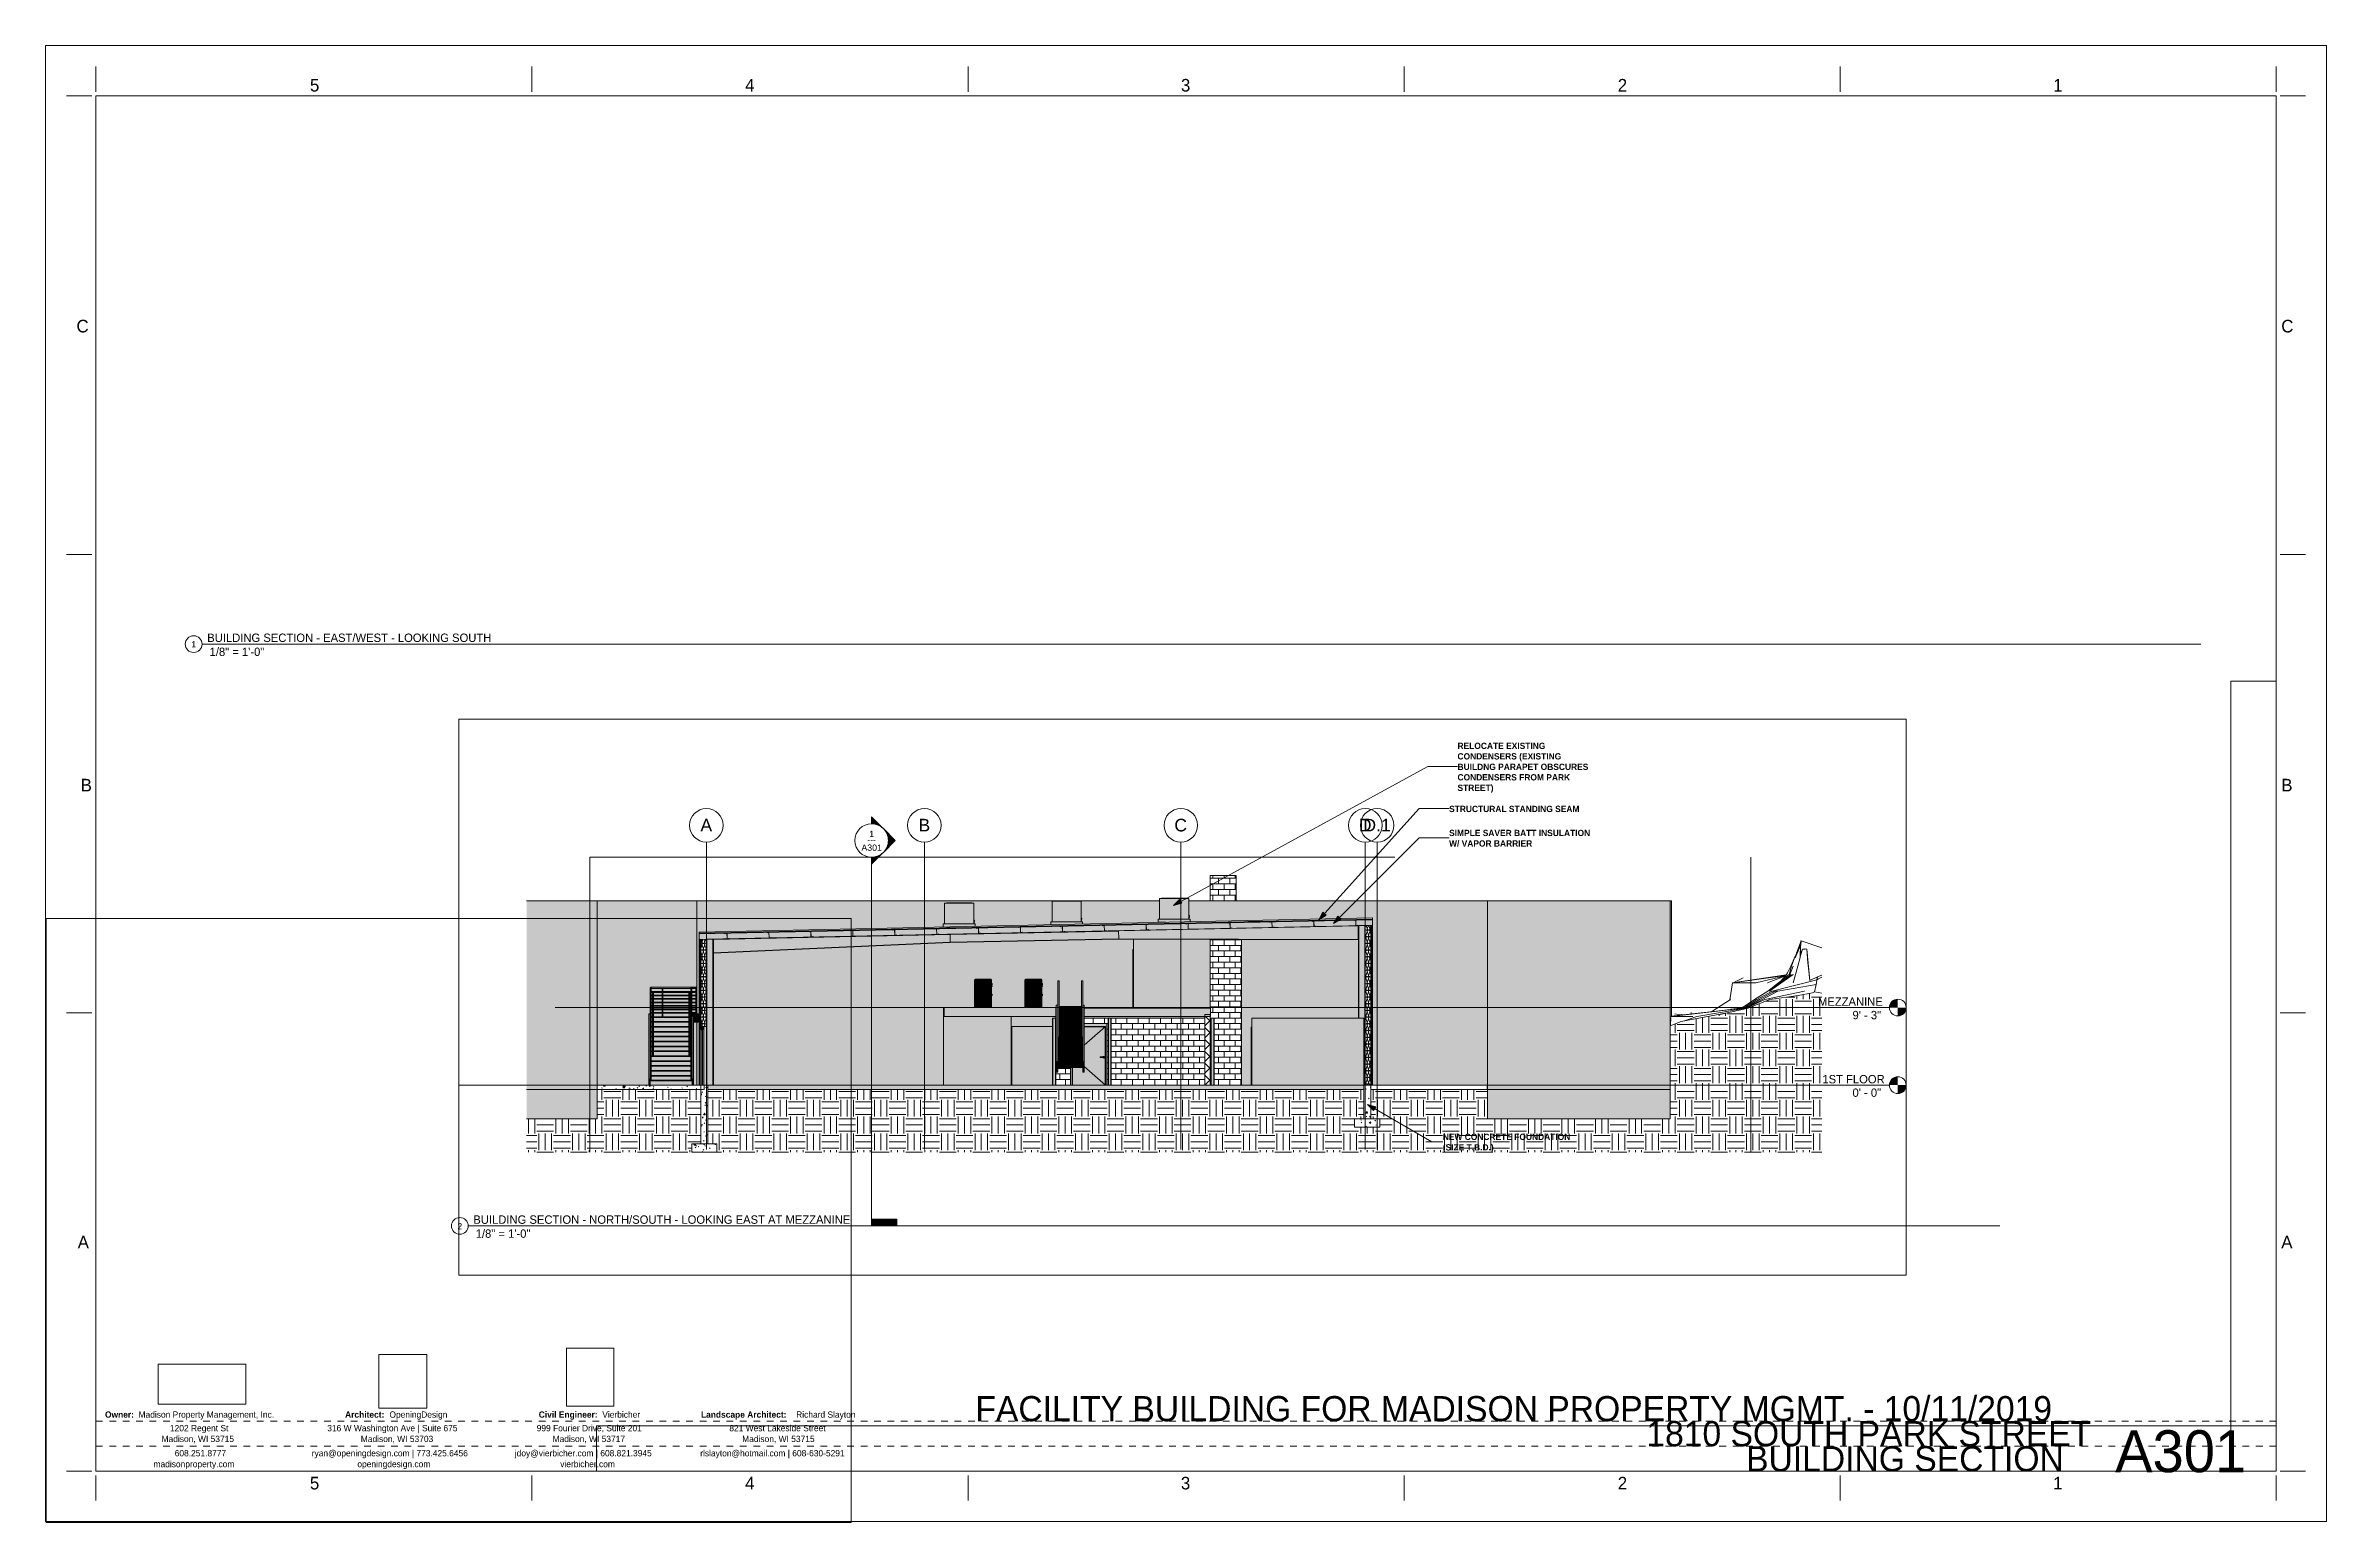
# Paper-space layout 'Layout1' of a CAD drawing. Header units: inches. Extents: x 0 to 34, y 0 to 22.
# The model-space entities are those that its viewports show. They can reach past a viewport. Long polylines and large blocks are cut down to what shows.
import ezdxf

# ---------------------------------------------------------------- set-up
doc = ezdxf.new("R2010")
doc.units = ezdxf.units.IN
doc.header["$MEASUREMENT"] = 0
for name, pattern in [('Aligning Line 1_8_', [0.25, 0.125, -0.125]), ('Dash 1_16_', [0.125, 0.0625, -0.0625]), ('Dot 1_32_', [0.03125, 0, -0.03125]), ('Grid Line 1_2_', [0.875, 0.5, -0.125, 0.125, -0.125])]:
    doc.linetypes.add(name, pattern=pattern)
for name, color, linetype, lineweight in [('A-DOOR', 31, 'Continuous', 13), ('A-DOOR-FRAM', 31, 'Continuous', 13), ('A-FLOR', 192, 'Continuous', 9), ('A-FLOR-HRAL', 11, 'Continuous', 9), ('A-FLOR-LEVL', 51, 'Continuous', 9), ('A-FLOR-MCUT', 51, 'Continuous', 9), ('A-FLOR-PATT', 8, 'Continuous', 9), ('A-ROOF', 132, 'Continuous', 13), ('A-ROOF-PATT', 132, 'Continuous', 9), ('A-WALL', 113, 'Continuous', 13), ('A-WALL-PATT', 111, 'Continuous', 13), ('C-BLDG-PADS', 91, 'Continuous', 13), ('C-TOPO', 7, 'Continuous', 9), ('G-ANNO-SYMB', 111, 'Aligning Line 1_8_', 9), ('G-ANNO-TEXT', 231, 'Continuous', 9), ('G-ANNO-TTLB', 6, 'Continuous', 9), ('G-ANNO-TTLB-MEDM', 33, 'Continuous', 20), ('I-WALL', 2, 'Continuous', 13), ('M-EQPM', 50, 'Continuous', 9), ('S-BEAM', 12, 'Continuous', 13), ('S-COLS', 52, 'Continuous', 13), ('S-FNDN', 32, 'Continuous', 13), ('S-GRID', 1, 'Continuous', 9), ('S-GRID-IDEN', 1, 'Continuous', 9), ('S-STRS', 31, 'Continuous', 9)]:
    doc.layers.add(name, color=color, linetype=linetype, lineweight=lineweight)
doc.layers.add('G-ANNO-NPLT', color=191, linetype='Continuous', plot=False)
doc.styles.add('Arial', font='arial.ttf', dxfattribs={"height": 18})
doc.styles.add('Arial_1', font='arial.ttf', dxfattribs={"height": 9})
doc.styles.add('Century Gothic', font='ufonts.com_century-gothic.ttf', dxfattribs={"height": 12})
doc.styles.add('Century Gothic_1', font='ufonts.com_century-gothic.ttf', dxfattribs={"height": 9})
doc.styles.add('Century Gothic_2', font='ufonts.com_century-gothic.ttf', dxfattribs={"height": 0.1875})
doc.styles.add('Century Gothic_3', font='ufonts.com_century-gothic.ttf', dxfattribs={"height": 0.09375})
doc.styles.add('Century Gothic_4', font='ufonts.com_century-gothic.ttf', dxfattribs={"height": 0.625})
doc.styles.add('Century Gothic_5', font='ufonts.com_century-gothic.ttf', dxfattribs={"height": 0.375})
doc.styles.add('Century Gothic_6', font='ufonts.com_century-gothic.ttf', dxfattribs={"height": 0.125})
doc.styles.add('Century Gothic_B', font='GOTHICB.TTF', dxfattribs={"height": 9})
doc.styles.add('Century Gothic_B_1', font='GOTHICB.TTF', dxfattribs={"height": 0.09375})
picture_1 = doc.add_image_def('image1.jpg', size_in_pixel=(244, 300))
picture_2 = doc.add_image_def('image2.jpg', size_in_pixel=(400, 182))
picture_3 = doc.add_image_def('image3.jpg', size_in_pixel=(547, 610))
picture_4 = doc.add_image_def('image4.jpg', size_in_pixel=(95, 1663))
picture_5 = doc.add_image_def('image5.jpg', size_in_pixel=(3536, 95))
pattern_1 = [(0, (5530.637, 126), (30.72, 7.68), [1.267, -21.773, 1.267, -21.773, -122.88]), (0, (5530.637, 126), (30.72, 7.68), [-46.08, 1.267, -44.813, 1.267, -21.773, -53.76]), (0, (5530.637, 126), (30.72, 7.68), [-115.2, 1.267, -14.093, 1.267, -37.133]), (120, (5542.157, 129.84), (-22.01108, 22.7643), [1.267, -21.773, 1.267, -21.773, -122.88]), (120, (5542.157, 129.84), (-22.01108, 22.7643), [-46.08, 1.267, -44.813, 1.267, -21.773, -53.76]), (120, (5542.157, 129.84), (-22.01108, 22.7643), [-115.2, 1.267, -14.093, 1.267, -37.133]), (240, (5545.997, 145.2), (-8.70892, -30.4443), [1.267, -21.773, 1.267, -21.773, -122.88]), (240, (5545.997, 145.2), (-8.70892, -30.4443), [-46.08, 1.267, -44.813, 1.267, -21.773, -53.76]), (240, (5545.997, 145.2), (-8.70892, -30.4443), [-115.2, 1.267, -14.093, 1.267, -37.133])]
pattern_2 = [(50, (5530.637, 126), (27.5427, -2.4099), [2.88, -31.68]), (355, (5530.637, 126), (-5.3278, 28.8843), [2.304, -25.344]), (100.451, (5532.932, 125.8), (22.2153, 26.4739), [2.448, -26.924]), (46.184, (5530.637, 133.68), (40.9819, -6.3564), [4.32, -47.52]), (96.636, (5534.052, 133.15), (35.8907, 37.4062), [3.671, -40.386]), (351.184, (5530.637, 133.68), (35.891, 37.4062), [3.456, -38.016]), (21, (5534.477, 131.76), (22.92104, -15.46073), [2.88, -31.68]), (326, (5534.477, 131.76), (9.3435, 27.8457), [2.304, -25.344]), (71.451, (5536.387, 130.472), (32.2648, 12.3844), [2.448, -26.924]), (37.5, (5530.637, 126), (0.46686, 12.78271), [1.267, -23.77, 1.267, -24.461, -25.44]), (37.5, (5530.637, 126), (0.46686, 12.78271), [-50.765, 1.267, -24.173]), (7.5, (5530.637, 126), (10.1016, 15.1451), [1.267, -13.402, 1.267, -23.194, -9.696]), (7.5, (5530.637, 126), (10.1016, 15.1451), [-39.13, 1.267, -8.429]), (327.5, (5522.074, 126), (20.49916, -0.86578), [1.267, -8.333, 1.267, -28.685, -39.744]), (327.5, (5522.074, 126), (20.49916, -0.86578), [-39.552, 1.267, -38.477]), (317.5, (5518.234, 126), (22.39478, 3.8443), [1.267, -11.213, 1.267, -18.624, -28.224]), (317.5, (5518.234, 126), (22.39478, 3.8443), [-32.371, 1.267, -26.957])]
pattern_3 = [(0, (5578.137, 0), (0, 8), []), (90, (5578.137, 0), (-8, 8), [8, -8])]
pattern_4 = [(161.57, (5531.1171, 126.48), (-3.8399538, -1.54e-05), [0, -27.322, 3.034, 0]), (18.43, (5530.1571, 126.48), (-3.8399538, 1.54e-05), [0, -27.322, 3.034, 0]), (108.43, (5531.1171, 126.48), (1.919622, -9.6005246), [9.106, -21.25]), (71.57, (5530.1571, 126.48), (1.919622, 9.6005246), [9.106, -21.25])]
pattern_5 = [(0, (5530.637, 126), (24, 24), [24, -24]), (0, (5530.637, 135), (24, 24), [24, -24]), (0, (5530.637, 144), (24, 24), [24, -24]), (90, (5533.637, 147), (-24, 24), [24, -24]), (90, (5542.637, 147), (-24, 24), [24, -24]), (90, (5551.637, 147), (-24, 24), [24, -24])]

psp = doc.layouts.get("Layout1")

# ---------------------------------------------------------------- texts
at = {"layer": 'G-ANNO-TTLB', "attachment_point": 1}
for s, insert, char_height, width, style in [('1', (2.162, 13.136), 0.0937, 0.08837, 'Century Gothic_3'), ('BUILDING SECTION - EAST/WEST - LOOKING SOUTH', (2.399, 13.249), 0.125, 5.04053, 'Century Gothic_6'), (' 1/8" = 1\'-0"', (2.388, 13.04), 0.125, 1.111, 'Century Gothic_6'), ('2', (6.129, 4.463), 0.0937, 0.08837, 'Century Gothic_3'), ('BUILDING SECTION - NORTH/SOUTH - LOOKING EAST AT MEZZANINE', (6.366, 4.576), 0.125, 6.74491, 'Century Gothic_6'), (' 1/8" = 1\'-0"', (6.355, 4.367), 0.125, 1.111, 'Century Gothic_6'), ('FACILITY BUILDING FOR MADISON PROPERTY MGMT. - 10/11/2019', (13.85, 1.883), 0.375, 19.51194, 'Century Gothic_5'), ('1810 SOUTH PARK STREET', (23.852, 1.51), 0.375, 7.38878, 'Century Gothic_5'), ('A301', (30.841, 1.373), 0.625, 2.52816, 'Century Gothic_4'), ('BUILDING SECTION', (25.339, 1.136), 0.375, 5.58656, 'Century Gothic_5')]:
    psp.add_mtext(s, dxfattribs=dict(at, insert=insert, char_height=char_height, width=width, style=style))

msp = doc.modelspace()

# ---------------------------------------------------------------- texts
at = {"layer": 'A-FLOR-LEVL', "char_height": 12, "attachment_point": 1, "style": 'Century Gothic'}
for s, insert, width in [('MEZZANINE', (6452.07334, 125.56299), 109.989), ('9\' - 3"', (6501.41721, 106.28882), 50.904), ('1ST FLOOR', (6458.30956, 14.56299), 102.414), ('0\' - 0"', (6501.41721, -4.71118), 50.904)]:
    msp.add_mtext(s, dxfattribs=dict(at, insert=insert, width=width))
at = {"layer": 'G-ANNO-SYMB', "linetype": 'Continuous', "char_height": 9, "attachment_point": 1}
for s, insert, width, style in [('1', (5094.30455, 364.02395), 8.484, 'Arial_1'), ('---', (5091.65324, 355.51725), 15.453, 'Century Gothic_1'), ('A301', (5083.06045, 344.3877), 35.754, 'Arial_1')]:
    msp.add_mtext(s, dxfattribs=dict(at, insert=insert, width=width, style=style))
at = {"layer": 'G-ANNO-TEXT', "char_height": 9, "attachment_point": 1, "style": 'Century Gothic_B'}
for s, insert, width in [('RELOCATE EXISTING', (5936.14483, 490.04973), 145.743), ('CONDENSERS (EXISTING', (5936.14483, 475.04973), 177.255), ('BUILDNG PARAPET OBSCURES', (5936.14483, 460.04973), 216.039), ('CONDENSERS FROM PARK', (5936.14483, 445.04973), 191.799), ('STREET)', (5936.14483, 430.04973), 52.116), ('STRUCTURAL STANDING SEAM', (5924.08233, 399.767), 216.948), ('SIMPLE SAVER BATT INSULATION', (5924.08233, 365.39796), 231.189), ('W/ VAPOR BARRIER', (5924.08233, 350.39796), 143.016), ('NEW CONCRETE FOUNDATION', (5915.0712, -69.49799), 222.099), ('(SIZE T.B.D.)', (5915.0712, -84.49799), 83.325)]:
    msp.add_mtext(s, dxfattribs=dict(at, insert=insert, width=width))
at = {"layer": 'S-GRID-IDEN', "char_height": 18, "attachment_point": 1, "style": 'Arial'}
for s, insert, width in [('C', (5530.94322, 381.12374), 22.119), ('A', (4852.69913, 381.12374), 20.301), ('B', (5164.69913, 381.12374), 20.301), ('D', (5794.94322, 381.12374), 22.119), ('D.1', (5801.45503, 381.12374), 47.571)]:
    msp.add_mtext(s, dxfattribs=dict(at, insert=insert, width=width))

# ---------------------------------------------------------------- blocks, each defined once
blk = doc.blocks.new('OD Title Block - 22x34 - Presentation - one-539370-BUILDING SECTION')
at = {"layer": 'G-ANNO-TTLB'}
for p, q in [((-0.01, 0.014), (-0.01, 22.014)), ((-0.01, 22.014), (33.99, 22.014)), ((-0.01, 22.014), (33.99, 22.014)), ((33.99, 0.014), (33.99, 22.014)), ((-0.01, 0.014), (33.99, 0.014))]:
    blk.add_line(p, q, dxfattribs=at)
at = {"layer": 'G-ANNO-TTLB', "linetype": 'Dot 1_32_', "lineweight": 13}
for p, q in [((0.74, 1.51), (33.24, 1.51)), ((0.74, 1.137), (33.24, 1.137))]:
    blk.add_line(p, q, dxfattribs=at)
at = {"layer": 'G-ANNO-TTLB-MEDM'}
for p, q in [((0.74, 21.326), (0.74, 21.701)), ((7.24, 21.326), (7.24, 21.701)), ((13.74, 21.326), (13.74, 21.701)), ((20.24, 21.326), (20.24, 21.701)), ((26.74, 21.326), (26.74, 21.701)), ((33.24, 21.326), (33.24, 21.701)), ((0.677, 21.264), (0.302, 21.264)), ((0.74, 21.264), (0.74, 0.764)), ((0.74, 21.264), (33.24, 21.264)), ((33.24, 21.264), (33.24, 0.764)), ((33.302, 21.264), (33.677, 21.264)), ((0.677, 14.43), (0.302, 14.43)), ((33.302, 14.43), (33.677, 14.43)), ((0.677, 7.597), (0.302, 7.597)), ((33.302, 7.597), (33.677, 7.597)), ((0.677, 0.764), (0.302, 0.764)), ((0.74, 0.764), (33.24, 0.764)), ((0.74, 0.701), (0.74, 0.326)), ((7.24, 0.701), (7.24, 0.326)), ((13.74, 0.701), (13.74, 0.326)), ((20.24, 0.701), (20.24, 0.326)), ((26.74, 0.701), (26.74, 0.326)), ((33.24, 0.701), (33.24, 0.326)), ((33.302, 0.764), (33.677, 0.764))]:
    blk.add_line(p, q, dxfattribs=at)
at = {"layer": 'G-ANNO-TTLB', "attachment_point": 1}
for s, insert, char_height, width, style in [('5', (3.93, 21.517), 0.188, 0.17675, 'Century Gothic_2'), ('4', (10.418, 21.517), 0.188, 0.17675, 'Century Gothic_2'), ('3', (16.914, 21.517), 0.188, 0.17675, 'Century Gothic_2'), ('2', (23.426, 21.517), 0.188, 0.17675, 'Century Gothic_2'), ('1', (29.918, 21.517), 0.188, 0.17675, 'Century Gothic_2'), ('C', (0.45, 17.926), 0.188, 0.25881, 'Century Gothic_2'), ('C', (33.317, 17.926), 0.188, 0.25881, 'Century Gothic_2'), ('B', (0.512, 11.084), 0.188, 0.18306, 'Century Gothic_2'), ('B', (33.317, 11.084), 0.188, 0.18306, 'Century Gothic_2'), ('A', (0.468, 4.273), 0.188, 0.23672, 'Century Gothic_2'), ('A', (33.317, 4.273), 0.188, 0.23672, 'Century Gothic_2'), ('Owner: ', (0.875, 1.654), 0.0937, 0.606, 'Century Gothic_B_1'), ('Madison Property Management, Inc.', (1.375, 1.654), 0.09375, 2.88481, 'Century Gothic_3'), ('1202 Regent St', (1.843, 1.452), 0.09375, 1.14572, 'Century Gothic_3'), ('316 W Washington Ave | Suite 675', (4.188, 1.452), 0.09375, 2.65756, 'Century Gothic_3'), ('Architect: ', (4.454, 1.654), 0.09375, 0.80169, 'Century Gothic_B_1'), ('OpeningDesign', (5.115, 1.654), 0.09375, 1.212, 'Century Gothic_3'), ('999 Fourier Drive, Suite 201', (7.31, 1.452), 0.09375, 2.02316, 'Century Gothic_3'), ('Civil Engineer: ', (7.341, 1.654), 0.09375, 1.14888, 'Century Gothic_B_1'), ('Vierbicher', (8.288, 1.654), 0.0937, 0.79538, 'Century Gothic_3'), ('Landscape Architect: ', (9.759, 1.654), 0.09375, 1.72016, 'Century Gothic_B_1'), ('821 West Lakeside Street', (10.182, 1.452), 0.09375, 1.90637, 'Century Gothic_3'), ('Richard Slayton', (11.178, 1.654), 0.09375, 1.21516, 'Century Gothic_3'), ('Madison, WI 53715', (1.718, 1.291), 0.09375, 1.44556, 'Century Gothic_3'), ('608.251.8777', (1.914, 1.078), 0.09375, 0.97212, 'Century Gothic_3'), ('ryan@openingdesign.com | 773.425.6456', (3.957, 1.078), 0.09375, 3.21937, 'Century Gothic_3'), ('Madison, WI 53703', (4.688, 1.291), 0.09375, 1.44556, 'Century Gothic_3'), ('jdoy@vierbicher.com | 608.821.3945', (6.984, 1.078), 0.09375, 2.80906, 'Century Gothic_3'), ('Madison, WI 53717', (7.547, 1.291), 0.09375, 1.44556, 'Century Gothic_3'), ('rlslayton@hotmail.com | 608-630-5291', (9.748, 1.078), 0.09375, 2.96056, 'Century Gothic_3'), ('Madison, WI 53715', (10.373, 1.291), 0.09375, 1.44556, 'Century Gothic_3'), ('madisonproperty.com', (1.598, 0.916), 0.09375, 1.73909, 'Century Gothic_3'), ('openingdesign.com', (4.637, 0.916), 0.09375, 1.57181, 'Century Gothic_3'), ('vierbicher.com', (7.661, 0.916), 0.09375, 1.17097, 'Century Gothic_3'), ('3', (16.913, 0.679), 0.188, 0.17675, 'Century Gothic_2'), ('2', (23.426, 0.679), 0.188, 0.17675, 'Century Gothic_2'), ('5', (3.929, 0.679), 0.188, 0.17675, 'Century Gothic_2'), ('4', (10.417, 0.679), 0.188, 0.17675, 'Century Gothic_2'), ('1', (29.917, 0.679), 0.188, 0.17675, 'Century Gothic_2')]:
    blk.add_mtext(s, dxfattribs=dict(at, insert=insert, char_height=char_height, width=width, style=style))
at = {"layer": 'G-ANNO-TTLB'}
image = blk.add_image(picture_4, insert=(32.567, 0.764), size_in_units=(0.673, 11.775), dxfattribs=at)
image.dxf.flags = 7
image = blk.add_image(picture_3, insert=(4.955, 1.701), size_in_units=(0.719, 0.802), dxfattribs=at)
image.dxf.flags = 7
image = blk.add_image(picture_1, insert=(7.756, 1.732), size_in_units=(0.703, 0.865), dxfattribs=at)
image.dxf.flags = 7
image = blk.add_image(picture_2, insert=(1.667, 1.762), size_in_units=(1.305, 0.594), dxfattribs=at)
image.dxf.flags = 7
image = blk.add_image(picture_5, insert=(8.203, 0.764), size_in_units=(25.037, 0.673), dxfattribs=at)
image.dxf.flags = 7
blk = doc.blocks.new('Viewport - All On-568496-BUILDING SECTION')
at = {"layer": 'G-ANNO-TTLB'}
for start, end in [(360, 180), (180, 360)]:
    blk.add_arc((-0.125, 0), 0.125, start, end, dxfattribs=at)
blk = doc.blocks.new('Door-Passage-Single-Flush - 48_ x 84_-1396083-BUILDING SECTION - NORTH_SOUTH - LOOKING EAST AT MEZZANINE')
at = {"layer": 'A-DOOR', "lineweight": 9}
h = blk.add_hatch(color=254, dxfattribs=at)
h.paths.add_polyline_path([(-11189.77, 0), (-11189.77, 83.375), (-11219.645, 83.375), (-11219.645, 18.518), (-11221.645, 18.518), (-11221.645, 25.182), (-11236.52, 25.182), (-11236.52, 0), (-11206.829, 0)], flags=0)
h.paths.add_polyline_path([(-11192, 38.819), (-11192.347, 38.876), (-11192.591, 38.977), (-11192.9, 39.25), (-11193.023, 39.409), (-11193.129, 39.606), (-11196.823, 39.62), (-11196.823, 40.394), (-11193.104, 40.394), (-11193.023, 40.591), (-11192.835, 40.835), (-11192.591, 41.023), (-11192.306, 41.141), (-11192, 41.181), (-11191.694, 41.141), (-11191.41, 41.023), (-11191.165, 40.835), (-11190.977, 40.591), (-11190.859, 40.306), (-11190.819, 40), (-11190.859, 39.694), (-11190.977, 39.409), (-11191.165, 39.165), (-11191.41, 38.977), (-11191.694, 38.859)], flags=0)
h = blk.add_hatch(color=254, dxfattribs=at)
h.paths.add_polyline_path([(-11192, 38.819), (-11191.694, 38.859), (-11191.41, 38.977), (-11191.1, 39.25), (-11190.977, 39.409), (-11190.859, 39.694), (-11190.819, 40), (-11190.859, 40.306), (-11190.977, 40.591), (-11191.165, 40.835), (-11191.41, 41.023), (-11191.694, 41.141), (-11192, 41.181), (-11192.347, 41.124), (-11192.591, 41.023), (-11192.835, 40.835), (-11193.023, 40.591), (-11193.09, 40.394), (-11192.617, 40.38), (-11192.354, 40.376), (-11191.997, 40.358), (-11191.804, 40.258), (-11191.758, 40.197), (-11191.758, 39.803), (-11191.927, 39.649), (-11192.107, 39.607), (-11192.439, 39.653), (-11192.879, 39.606), (-11193.104, 39.606), (-11193.023, 39.409), (-11192.835, 39.165), (-11192.591, 38.977), (-11192.306, 38.859)], flags=0)
h.paths.add_polyline_path([(-11192.689, 39.803), (-11192.627, 40.002), (-11192.689, 40.102), (-11192.689, 39.898)], flags=0)
for points in [[(-11192.689, 40), (-11192.702, 40.394), (-11196.823, 40.38), (-11196.823, 40), (-11193.181, 40)], [(-11193.174, 39.606), (-11192.689, 39.62), (-11192.689, 40), (-11196.823, 40), (-11196.823, 39.606), (-11193.181, 39.606)]]:
    blk.add_hatch(color=254, dxfattribs=at).paths.add_polyline_path(points, flags=0)
h = blk.add_hatch(color=254, dxfattribs=at)
h.paths.add_polyline_path([(-11192.318, 40), (-11191.738, 40), (-11191.804, 40.258), (-11191.927, 40.351), (-11192.113, 40.392), (-11192.438, 40.347), (-11192.639, 40.34), (-11192.347, 40.031)], flags=0)
h.paths.add_polyline_path([(-11192.318, 40), (-11192.689, 40.341), (-11192.659, 40.101), (-11192.626, 40), (-11192.347, 40)], flags=0)
h = blk.add_hatch(color=254, dxfattribs=at)
h.paths.add_polyline_path([(-11192.099, 39.606), (-11191.804, 39.742), (-11191.75, 39.876), (-11191.772, 40), (-11192.347, 39.969), (-11192.617, 39.62), (-11192.354, 39.624), (-11192.102, 39.607)], flags=0)
h.paths.add_polyline_path([(-11192.689, 39.62), (-11192.347, 40), (-11192.626, 40), (-11192.689, 39.659)], flags=0)
at = {"layer": 'A-DOOR-FRAM', "lineweight": 9}
h = blk.add_hatch(color=254, dxfattribs=at)
h.paths.add_polyline_path([(-11189.145, 0), (-11187.145, 0), (-11187.145, 88), (-11219.645, 88), (-11219.645, 84), (-11189.145, 84), (-11189.145, 14.966)], flags=0)
h.paths.add_polyline_path([(-11239.145, 0), (-11237.145, 0), (-11237.145, 25.182), (-11239.145, 25.182), (-11239.145, 14.966)], flags=0)
h = blk.add_hatch(color=254, dxfattribs=at)
h.paths.add_polyline_path([(-11189.77, 0), (-11189.145, 0), (-11189.145, 84), (-11219.645, 84), (-11219.645, 83.375), (-11189.77, 83.375), (-11189.77, 14.966)], flags=0)
h.paths.add_polyline_path([(-11237.145, 0), (-11236.52, 0), (-11236.52, 25.182), (-11237.145, 25.182), (-11237.145, 14.966)], flags=0)
at = {"layer": 'A-DOOR', "color": 8, "linetype": 'Dash 1_16_', "lineweight": 9}
for p, q in [((-11189.145, 84), (-11219.645, 57.312)), ((-11219.645, 26.688), (-11189.145, 0))]:
    blk.add_line(p, q, dxfattribs=at)
at = {"layer": 'A-DOOR', "color": 8, "lineweight": 9}
for p, q in [((-11192.689, 40.394), (-11196.823, 40.394)), ((-11196.823, 40), (-11196.823, 40.394)), ((-11196.823, 39.606), (-11196.823, 40)), ((-11196.823, 39.606), (-11192.689, 39.606))]:
    blk.add_line(p, q, dxfattribs=at)
at = {"layer": 'A-DOOR', "color": 8, "lineweight": 9, "flags": 128}
for points in [[(-11192.099, 40.394), (-11192.099, 40.394), (-11192.1, 40.394), (-11192.103, 40.394), (-11192.106, 40.394), (-11192.11, 40.394), (-11192.115, 40.394), (-11192.122, 40.394), (-11192.128, 40.394), (-11192.136, 40.394), (-11192.145, 40.394), (-11192.155, 40.394), (-11192.165, 40.394), (-11192.177, 40.394), (-11192.189, 40.394), (-11192.202, 40.394), (-11192.215, 40.394), (-11192.23, 40.394), (-11192.245, 40.394), (-11192.261, 40.394), (-11192.278, 40.394), (-11192.295, 40.394), (-11192.313, 40.394), (-11192.331, 40.394), (-11192.35, 40.394), (-11192.37, 40.394), (-11192.39, 40.394), (-11192.411, 40.394), (-11192.432, 40.394), (-11192.453, 40.394), (-11192.475, 40.394), (-11192.497, 40.394), (-11192.52, 40.394), (-11192.543, 40.394), (-11192.566, 40.394), (-11192.589, 40.394), (-11192.612, 40.394), (-11192.636, 40.394), (-11192.659, 40.394), (-11192.683, 40.394), (-11192.689, 40.394)], [(-11192.689, 39.606), (-11192.665, 39.606), (-11192.642, 39.606), (-11192.618, 39.606), (-11192.595, 39.606), (-11192.572, 39.606), (-11192.549, 39.606), (-11192.526, 39.606), (-11192.503, 39.606), (-11192.481, 39.606), (-11192.459, 39.606), (-11192.438, 39.606), (-11192.416, 39.606), (-11192.396, 39.606), (-11192.375, 39.606), (-11192.356, 39.606), (-11192.336, 39.606), (-11192.318, 39.606), (-11192.3, 39.606), (-11192.282, 39.606), (-11192.265, 39.606), (-11192.249, 39.606), (-11192.234, 39.606), (-11192.219, 39.606), (-11192.205, 39.606), (-11192.192, 39.606), (-11192.18, 39.606), (-11192.168, 39.606), (-11192.158, 39.606), (-11192.148, 39.606), (-11192.139, 39.606), (-11192.131, 39.606), (-11192.123, 39.606), (-11192.117, 39.606), (-11192.112, 39.606), (-11192.107, 39.606), (-11192.104, 39.606), (-11192.101, 39.606), (-11192.099, 39.606), (-11192.099, 39.606)]]:
    blk.add_lwpolyline(points, dxfattribs=at)
at = {"layer": 'A-DOOR', "color": 8, "lineweight": 9}
for centre, radius, start, end in [((-11192, 40), 1.181, 360, 160.3657), ((-11192.099, 40), 0.394, 75, 90), ((-11192, 40), 1.181, 199.5633, 360), ((-11192.099, 40), 0.394, 0, 30), ((-11192.099, 40), 0.394, 330, 0), ((-11192.099, 40), 0.394, 270, 285)]:
    blk.add_arc(centre, radius, start, end, dxfattribs=at)
at = {"layer": 'A-DOOR-FRAM', "color": 8, "lineweight": 9}
for p, q in [((-11219.645, 84), (-11189.145, 84)), ((-11189.145, 84), (-11189.145, 0)), ((-11219.645, 83.375), (-11189.77, 83.375)), ((-11189.77, 83.375), (-11189.77, 0)), ((-11237.145, 0), (-11237.145, 25.182)), ((-11236.52, 0), (-11236.52, 25.182))]:
    blk.add_line(p, q, dxfattribs=at)
blk = doc.blocks.new('Single-Flush - 30_ x 80_-1225038-BUILDING SECTION - NORTH_SOUTH - LOOKING EAST AT MEZZANINE')
at = {"layer": 'A-DOOR-FRAM', "lineweight": 9}
blk.add_hatch(color=254, dxfattribs=at).paths.add_polyline_path([(-11149.145, 111), (-11149.145, 194), (-11150.145, 194), (-11150.145, 111)], flags=0)
at = {"layer": 'A-DOOR-FRAM', "color": 8, "lineweight": 9}
for p, q in [((-11150.145, 111), (-11150.145, 194)), ((-11150.145, 194), (-11149.145, 194))]:
    blk.add_line(p, q, dxfattribs=at)
blk = doc.blocks.new('Walls 1 - Walls 1-1277454-BUILDING SECTION - NORTH_SOUTH - LOOKING EAST AT MEZZANINE')
at = {"layer": 'A-ROOF', "lineweight": 9}
h = blk.add_hatch(color=161, dxfattribs=at)
h.paths.add_polyline_path([(-10642.53, -48), (-10381.168, -48), (-10381.168, 264), (-10642.53, 264), (-10642.53, -47.42)], flags=0)
h.paths.add_polyline_path([(-11916.699, -48), (-11916.699, 264), (-12017.793, 264), (-12017.793, -48)], flags=0)
h = blk.add_hatch(color=254, dxfattribs=at)
h.paths.add_polyline_path([(-11774.145, 0), (-11774.145, 90), (-11778.919, 90), (-11778.919, 0)], flags=0)
h.paths.add_polyline_path([(-11844.015, 0), (-11842.919, 0), (-11842.919, 102), (-11840.919, 102), (-11840.919, 98), (-11840.669, 98), (-11840.643, 139.444), (-11840.568, 139.625), (-11840.352, 139.854), (-11840.294, 139.9), (-11840.113, 139.974), (-11839.725, 140), (-11782.568, 140.003), (-11782.449, 140.077), (-11782.294, 140.102), (-11782.069, 140.059), (-11781.913, 140), (-11774.951, 139.974), (-11774.645, 139.804), (-11774.615, 139.78), (-11774.496, 139.625), (-11774.421, 139.444), (-11774.395, 139.25), (-11774.421, 139.056), (-11774.496, 138.875), (-11774.713, 138.645), (-11774.896, 138.549), (-11774.951, 138.526), (-11774.895, 138.5), (-11774.645, 138.5), (-11774.645, 102), (-11774.145, 102), (-11774.145, 264), (-11916.699, 264), (-11916.699, 0), (-11871.16, 0)], flags=0)
h.paths.add_polyline_path([(-11786.089, 98), (-11785.669, 98), (-11785.669, 103), (-11822.645, 103), (-11822.645, 98), (-11793.329, 98)], flags=0)
h.paths.add_polyline_path([(-11784.169, 98), (-11782.669, 98), (-11782.669, 103), (-11784.169, 103), (-11784.169, 98.225)], flags=0)
h.paths.add_polyline_path([(-11823.645, 98), (-11823.645, 103), (-11836.169, 103), (-11836.169, 98), (-11829.533, 98)], flags=0)
h.paths.add_polyline_path([(-11837.669, 98), (-11837.669, 103), (-11839.169, 103), (-11839.169, 98), (-11838.584, 98)], flags=0)
h.paths.add_polyline_path([(-11781.169, 98), (-11780.919, 98), (-11780.919, 102), (-11775.645, 102), (-11775.645, 103), (-11781.169, 103), (-11781.169, 98.225)], flags=0)
h.paths.add_polyline_path([(-11807.811, 104), (-11785.669, 104), (-11785.669, 108), (-11822.645, 108), (-11822.645, 104), (-11815.052, 104)], flags=0)
h.paths.add_polyline_path([(-11836.169, 104), (-11823.645, 104), (-11823.645, 108), (-11836.169, 108), (-11836.169, 105.163)], flags=0)
h.paths.add_polyline_path([(-11781.169, 104), (-11775.645, 104), (-11775.645, 108), (-11781.169, 108), (-11781.169, 105.163)], flags=0)
h.paths.add_polyline_path([(-11837.669, 104), (-11837.669, 108), (-11839.169, 108), (-11839.169, 104), (-11838.584, 104)], flags=0)
h.paths.add_polyline_path([(-11784.169, 104), (-11782.669, 104), (-11782.669, 108), (-11784.169, 108), (-11784.169, 105.163)], flags=0)
h.paths.add_polyline_path([(-11838.584, 109), (-11837.669, 109), (-11837.669, 113), (-11839.169, 113), (-11839.169, 109)], flags=0)
h.paths.add_polyline_path([(-11836.169, 109), (-11823.645, 109), (-11823.645, 113), (-11836.169, 113), (-11836.169, 112.101)], flags=0)
h.paths.add_polyline_path([(-11781.169, 109), (-11775.645, 109), (-11775.645, 113), (-11781.169, 113), (-11781.169, 112.101)], flags=0)
h.paths.add_polyline_path([(-11784.169, 109), (-11782.669, 109), (-11782.669, 113), (-11784.169, 113), (-11784.169, 112.101)], flags=0)
h.paths.add_polyline_path([(-11785.669, 109), (-11785.669, 113), (-11822.645, 113), (-11822.645, 109), (-11786.089, 109)], flags=0)
h.paths.add_polyline_path([(-11829.533, 114), (-11823.645, 114), (-11823.645, 118), (-11836.169, 118), (-11836.169, 114), (-11833.153, 114)], flags=0)
h.paths.add_polyline_path([(-11839.169, 114), (-11837.669, 114), (-11837.669, 118), (-11839.169, 118), (-11839.169, 115.571)], flags=0)
h.paths.add_polyline_path([(-11822.292, 114), (-11785.669, 114), (-11785.669, 118), (-11822.645, 118), (-11822.645, 114)], flags=0)
h.paths.add_polyline_path([(-11781.169, 114), (-11775.645, 114), (-11775.645, 118), (-11781.169, 118), (-11781.169, 115.571)], flags=0)
h.paths.add_polyline_path([(-11782.669, 114), (-11782.669, 118), (-11784.169, 118), (-11784.169, 114)], flags=0)
h.paths.add_polyline_path([(-11793.329, 119), (-11785.669, 119.04), (-11785.669, 123), (-11822.645, 123), (-11822.645, 119), (-11796.95, 119)], flags=0)
h.paths.add_polyline_path([(-11833.153, 119), (-11823.645, 119.04), (-11823.645, 123), (-11836.169, 123), (-11836.169, 119)], flags=0)
h.paths.add_polyline_path([(-11775.645, 119), (-11775.645, 123), (-11781.169, 123), (-11781.169, 119), (-11778.848, 119)], flags=0)
h.paths.add_polyline_path([(-11837.669, 119), (-11837.669, 123), (-11839.169, 123), (-11839.169, 119)], flags=0)
h.paths.add_polyline_path([(-11782.669, 119), (-11782.669, 123), (-11784.169, 123), (-11784.169, 119)], flags=0)
h.paths.add_polyline_path([(-11800.57, 124), (-11785.669, 124), (-11785.669, 128), (-11822.645, 128), (-11822.645, 124), (-11807.811, 124)], flags=0)
h.paths.add_polyline_path([(-11779.049, 124), (-11775.645, 124), (-11775.645, 128), (-11781.169, 128), (-11781.169, 124)], flags=0)
h.paths.add_polyline_path([(-11823.645, 124), (-11823.645, 128), (-11836.169, 128), (-11836.169, 124), (-11829.533, 124)], flags=0)
h.paths.add_polyline_path([(-11782.669, 124), (-11782.669, 128), (-11784.169, 128), (-11784.169, 124)], flags=0)
h.paths.add_polyline_path([(-11837.669, 124), (-11837.669, 128), (-11839.169, 128), (-11839.169, 124), (-11838.887, 124)], flags=0)
h.paths.add_polyline_path([(-11838.228, 129), (-11837.669, 129), (-11837.702, 133), (-11839.169, 133), (-11839.169, 129)], flags=0)
h.paths.add_polyline_path([(-11807.811, 129), (-11785.669, 129), (-11785.669, 132.5), (-11822.645, 132.5), (-11822.645, 129), (-11815.052, 129)], flags=0)
h.paths.add_polyline_path([(-11823.645, 129), (-11823.645, 132.5), (-11836.169, 132.5), (-11836.169, 129), (-11829.533, 129)], flags=0)
h.paths.add_polyline_path([(-11779.757, 129), (-11775.645, 129), (-11775.645, 133), (-11777.444, 133), (-11777.496, 132.875), (-11777.615, 132.72), (-11777.77, 132.6), (-11777.951, 132.526), (-11778.34, 132.5), (-11781.169, 132.5), (-11781.169, 129)], flags=0)
h.paths.add_polyline_path([(-11782.669, 129), (-11782.669, 132.5), (-11784.169, 132.5), (-11784.169, 129)], flags=0)
h.paths.add_polyline_path([(-11839.169, 134), (-11823.645, 134), (-11823.645, 138.5), (-11839.169, 138.5), (-11839.169, 136.385)], flags=0)
h.paths.add_polyline_path([(-11782.669, 134), (-11782.669, 138.5), (-11822.645, 138.5), (-11822.645, 134), (-11783.615, 134)], flags=0)
h.paths.add_polyline_path([(-11778.87, 134), (-11775.645, 134), (-11775.645, 138.5), (-11781.169, 138.463), (-11781.169, 134), (-11778.895, 134)], flags=0)
for points in [[(-10642.531, -48), (-10642.53, -48), (-10642.53, 264), (-10642.994, 264), (-10642.991, -6), (-10642.531, -6.006), (-10642.531, -47.42)], [(-10381.166, -48), (-10381.136, 84.987), (-10380.518, 85.234), (-10379.977, 98.241), (-10379.898, 98.401), (-10379.669, 98.463), (-10379.635, 98.528), (-10379.186, 98.579), (-10379.186, 264), (-10381.168, 264), (-10381.168, -48)]]:
    blk.add_hatch(color=254, dxfattribs=at).paths.add_polyline_path(points, flags=0)
h = blk.add_hatch(color=254, dxfattribs=at)
h.paths.add_polyline_path([(-11323.395, 0), (-11264.895, 0), (-11264.895, 84), (-11324.395, 84), (-11324.395, 83), (-11323.395, 83), (-11323.395, 14.966)], flags=0)
h.paths.add_polyline_path([(-11259.645, 96), (-11259.645, 101), (-11260.27, 101), (-11260.27, 96)], flags=0)
for p, q in [((-11916.699, 264), (-12017.793, 264)), ((-11916.699, -48), (-11916.699, 264)), ((-10381.168, 264), (-10642.53, 264)), ((-10642.53, 264), (-10642.53, -48)), ((-10381.168, -48), (-10381.168, 264)), ((-12017.793, -48), (-11916.699, -48)), ((-10642.53, -48), (-10381.168, -48))]:
    blk.add_line(p, q, dxfattribs=at)
at = {"layer": 'A-ROOF', "color": 8, "lineweight": 9}
for p, q in [((-11916.699, 264), (-11774.145, 264)), ((-11774.145, 102), (-11774.145, 264)), ((-10643.008, 264), (-10642.53, 264)), ((-10381.168, 264), (-10379.186, 264)), ((-10379.186, 98.579), (-10379.186, 264)), ((-11774.145, 0), (-11774.145, 90))]:
    blk.add_line(p, q, dxfattribs=at)
blk = doc.blocks.new('Z-Girder - Z-Girder-1581830-BUILDING SECTION - NORTH_SOUTH - LOOKING EAST AT MEZZANINE')
at = {"layer": 'S-BEAM', "lineweight": 9}
for p, q in [((-11733.356, 217.414), (-11733.826, 216.83)), ((-11733.741, 216.761), (-11733.303, 217.306)), ((-11730.989, 217.463), (-11733.356, 217.414)), ((-11733.303, 217.306), (-11730.984, 217.354)), ((-11730.907, 217.278), (-11730.748, 209.636)), ((-11730.639, 209.656), (-11730.798, 217.28)), ((-11733.826, 216.83), (-11733.741, 216.761)), ((-11727.806, 210.173), (-11728.244, 209.628)), ((-11728.191, 209.52), (-11727.72, 210.104)), ((-11727.72, 210.104), (-11727.806, 210.173)), ((-11730.577, 209.47), (-11728.191, 209.52)), ((-11728.244, 209.628), (-11730.564, 209.58))]:
    blk.add_line(p, q, dxfattribs=at)
for centre, radius, start, end in [((-11730.985, 217.276), 0.188, 1.1935, 91.1935), ((-11730.986, 217.276), 0.0782, 1.1935, 89.0708), ((-11730.561, 209.658), 0.188, 186.796, 265.2577), ((-11730.561, 209.658), 0.0782, 181.1935, 268.1511)]:
    blk.add_arc(centre, radius, start, end, dxfattribs=at)
blk = doc.blocks.new('Z-Girder - Z-Girder-1581831-BUILDING SECTION - NORTH_SOUTH - LOOKING EAST AT MEZZANINE')
at = {"layer": 'S-BEAM', "lineweight": 9}
for p, q in [((-11433.421, 223.663), (-11433.891, 223.078)), ((-11433.806, 223.01), (-11433.368, 223.554)), ((-11431.054, 223.712), (-11433.421, 223.663)), ((-11433.368, 223.554), (-11431.049, 223.603)), ((-11430.972, 223.526), (-11430.813, 215.884)), ((-11430.704, 215.905), (-11430.863, 223.529)), ((-11433.891, 223.078), (-11433.806, 223.01)), ((-11427.871, 216.422), (-11428.309, 215.877)), ((-11428.256, 215.769), (-11427.786, 216.353)), ((-11427.786, 216.353), (-11427.871, 216.422)), ((-11428.309, 215.877), (-11430.629, 215.829)), ((-11430.642, 215.719), (-11428.256, 215.769))]:
    blk.add_line(p, q, dxfattribs=at)
for centre, radius, start, end in [((-11431.051, 223.525), 0.188, 1.1935, 91.1935), ((-11431.051, 223.525), 0.0782, 1.1935, 89.0708), ((-11430.626, 215.907), 0.188, 186.796, 265.2577), ((-11430.626, 215.907), 0.0782, 181.1935, 268.1511)]:
    blk.add_arc(centre, radius, start, end, dxfattribs=at)
blk = doc.blocks.new('Z-Girder - Z-Girder-1492842-BUILDING SECTION - NORTH_SOUTH - LOOKING EAST AT MEZZANINE')
at = {"layer": 'S-BEAM', "lineweight": 9}
for p, q in [((-11013.512, 232.411), (-11013.982, 231.826)), ((-11013.897, 231.758), (-11013.459, 232.303)), ((-11011.146, 232.46), (-11013.512, 232.411)), ((-11013.459, 232.303), (-11011.14, 232.351)), ((-11011.064, 232.274), (-11010.904, 224.633)), ((-11010.795, 224.653), (-11010.954, 232.277)), ((-11013.982, 231.826), (-11013.897, 231.758)), ((-11007.962, 225.17), (-11008.4, 224.625)), ((-11008.347, 224.517), (-11007.877, 225.101)), ((-11007.877, 225.101), (-11007.962, 225.17)), ((-11010.733, 224.467), (-11008.347, 224.517)), ((-11008.4, 224.625), (-11010.72, 224.577))]:
    blk.add_line(p, q, dxfattribs=at)
for centre, radius, start, end in [((-11011.142, 232.273), 0.188, 1.1935, 91.1935), ((-11011.142, 232.273), 0.0782, 1.1935, 89.0708), ((-11010.717, 224.655), 0.188, 186.796, 265.2577), ((-11010.717, 224.655), 0.0782, 181.1935, 268.1511)]:
    blk.add_arc(centre, radius, start, end, dxfattribs=at)
blk = doc.blocks.new('Single-Flush - 30_ x 80_-V14-BUILDING SECTION - NORTH_SOUTH - LOOKING EAST AT MEZZANINE')
at = {"layer": 'A-DOOR-FRAM', "lineweight": 9}
blk.add_hatch(color=254, dxfattribs=at).paths.add_polyline_path([(-10979.895, 0), (-10979.895, 83), (-10980.895, 83), (-10980.895, 0)], flags=0)
at = {"layer": 'A-DOOR-FRAM', "color": 8, "lineweight": 9}
for p, q in [((-10980.895, 0), (-10980.895, 83)), ((-10980.895, 83), (-10979.895, 83))]:
    blk.add_line(p, q, dxfattribs=at)
blk = doc.blocks.new('Door-Passage-Single-Flush - 36_ x 80_-1396074-BUILDING SECTION - NORTH_SOUTH - LOOKING EAST AT MEZZANINE')
at = {"layer": 'A-DOOR', "lineweight": 9}
blk.add_hatch(color=254, dxfattribs=at).paths.add_polyline_path([(-11768.395, 0), (-11767.895, 0), (-11767.895, 80), (-11769.645, 80), (-11769.645, 0)], flags=0)
at = {"layer": 'A-DOOR-FRAM', "lineweight": 9}
for points in [[(-11767.708, 79.375), (-11765.833, 79.375), (-11765.833, 80), (-11763.895, 80), (-11763.895, 84), (-11769.645, 84), (-11769.645, 80), (-11767.708, 80)], [(-11767.708, 0), (-11767.708, 80), (-11767.895, 80), (-11767.895, 0)], [(-11765.833, 0), (-11763.895, 0), (-11763.895, 80), (-11765.833, 80), (-11765.833, 14.966)], [(-11765.833, 0), (-11765.833, 79.375), (-11767.708, 79.375), (-11767.708, 0)]]:
    blk.add_hatch(color=254, dxfattribs=at).paths.add_polyline_path(points, flags=0)
at = {"layer": 'A-DOOR', "lineweight": 9}
for p, q in [((-11767.895, 80), (-11769.645, 80)), ((-11769.645, 80), (-11769.645, 0)), ((-11767.895, 0), (-11767.895, 80)), ((-11769.645, 0), (-11767.895, 0))]:
    blk.add_line(p, q, dxfattribs=at)
at = {"layer": 'A-DOOR-FRAM', "lineweight": 9}
for p, q in [((-11769.645, 84), (-11769.645, 80)), ((-11763.895, 84), (-11769.645, 84)), ((-11763.895, 80), (-11763.895, 84)), ((-11769.645, 80), (-11767.708, 80)), ((-11767.708, 80), (-11767.708, 79.375)), ((-11765.833, 79.375), (-11765.833, 80)), ((-11765.833, 80), (-11763.895, 80)), ((-11767.708, 79.375), (-11765.833, 79.375))]:
    blk.add_line(p, q, dxfattribs=at)
at = {"layer": 'A-DOOR-FRAM', "color": 8, "lineweight": 9}
for p, q in [((-11763.895, 80), (-11763.895, 0)), ((-11767.708, 79.375), (-11767.708, 0)), ((-11765.833, 79.375), (-11765.833, 0))]:
    blk.add_line(p, q, dxfattribs=at)
blk = doc.blocks.new('Gas Fired Furnace - Direct Vent - 38000 BTUH-1351617-BUILDING SECTION - NORTH_SOUTH - LOOKING EAST AT MEZZANINE')
at = {"layer": 'M-EQPM'}
for points in [[(-11303.888, 150.875), (-11281.013, 150.875), (-11281.013, 151.875), (-11303.888, 151.875)], [(-11304.701, 111), (-11280.201, 111), (-11280.201, 150.875), (-11304.701, 150.875), (-11304.701, 115.093)], [(-11279.236, 144.25), (-11279.201, 144.25), (-11279.236, 145.25), (-11280.201, 145.216), (-11280.201, 144.25)], [(-11279.201, 143.25), (-11279.236, 144.25), (-11280.201, 144.25), (-11280.201, 143.25), (-11279.236, 143.25)], [(-11279.236, 141.5), (-11279.201, 141.5), (-11279.236, 141.75), (-11280.201, 141.717), (-11280.201, 141.5)], [(-11279.236, 141.25), (-11279.201, 141.283), (-11279.236, 141.5), (-11280.201, 141.5), (-11280.201, 141.25)], [(-11279.236, 129.25), (-11279.201, 129.25), (-11279.236, 130.25), (-11280.201, 130.216), (-11280.201, 129.25)], [(-11279.236, 128.25), (-11279.201, 128.284), (-11279.236, 129.25), (-11280.201, 129.25), (-11280.201, 128.25)]]:
    blk.add_hatch(color=8, dxfattribs=at).paths.add_polyline_path(points, flags=0)
at = {"layer": 'M-EQPM', "color": 8}
for p, q in [((-11303.888, 151.875), (-11281.013, 151.875)), ((-11303.888, 150.875), (-11303.888, 151.875)), ((-11281.013, 150.875), (-11281.013, 151.875)), ((-11304.701, 150.875), (-11280.201, 150.875)), ((-11304.701, 111), (-11304.701, 150.875)), ((-11280.201, 111), (-11280.201, 150.875)), ((-11279.201, 145.25), (-11280.201, 145.25)), ((-11279.201, 145.25), (-11279.201, 144.25)), ((-11279.201, 144.25), (-11279.201, 143.25)), ((-11280.201, 143.25), (-11279.201, 143.25)), ((-11279.201, 141.75), (-11280.201, 141.75)), ((-11279.201, 141.75), (-11279.201, 141.5)), ((-11279.201, 141.5), (-11279.201, 141.25)), ((-11280.201, 141.25), (-11279.201, 141.25)), ((-11279.201, 130.25), (-11280.201, 130.25)), ((-11279.201, 130.25), (-11279.201, 129.25)), ((-11279.201, 129.25), (-11279.201, 128.25)), ((-11280.201, 128.25), (-11279.201, 128.25))]:
    blk.add_line(p, q, dxfattribs=at)
blk = doc.blocks.new('Condensing Unit - Air Cooled - DX - 6-10 Tons - 6 Tons-1352867-BUILDING SECTION - NORTH_SOUTH - LOOKING EAST AT MEZZANINE')
at = {"layer": 'M-EQPM'}
for points in [[(-11259.928, 263.331), (-11251.753, 263.331), (-11251.753, 263.691), (-11262.693, 263.691), (-11262.693, 263.331), (-11261.28, 263.331)], [(-11244.292, 263.331), (-11240.814, 263.331), (-11240.814, 263.691), (-11251.753, 263.691), (-11251.753, 263.331), (-11245.288, 263.331)], [(-11240.814, 263.331), (-11237.826, 263.331), (-11237.826, 263.691), (-11240.814, 263.691), (-11240.814, 263.446)], [(-11229.652, 263.331), (-11226.887, 263.331), (-11226.887, 263.691), (-11237.826, 263.691), (-11237.826, 263.331), (-11231.361, 263.331)], [(-11265.681, 233.921), (-11223.899, 233.921), (-11223.899, 263.331), (-11265.681, 263.331), (-11265.681, 236.71)], [(-11222.899, 238.311), (-11222.899, 238.874), (-11223.899, 238.854), (-11223.899, 238.311)], [(-11223.899, 237.749), (-11222.899, 237.768), (-11222.899, 238.311), (-11223.899, 238.311), (-11223.899, 237.768)], [(-11223.899, 236.139), (-11222.899, 236.139), (-11222.899, 236.32), (-11223.899, 236.302), (-11223.899, 236.188)], [(-11222.899, 235.958), (-11222.899, 236.139), (-11223.899, 236.139), (-11223.899, 235.958)], [(-11267.681, 229.616), (-11221.899, 230.57), (-11221.899, 233.921), (-11267.681, 233.921)]]:
    blk.add_hatch(color=8, dxfattribs=at).paths.add_polyline_path(points, flags=0)
at = {"layer": 'M-EQPM', "color": 8}
for p, q in [((-11262.753, 263.691), (-11262.753, 263.331)), ((-11262.693, 263.691), (-11251.753, 263.691)), ((-11251.753, 263.691), (-11240.814, 263.691)), ((-11240.829, 263.691), (-11237.826, 263.691)), ((-11240.753, 263.331), (-11240.753, 263.691)), ((-11237.826, 263.691), (-11226.887, 263.691)), ((-11226.826, 263.331), (-11226.826, 263.691)), ((-11265.681, 263.331), (-11265.681, 233.921)), ((-11223.899, 263.331), (-11265.681, 263.331)), ((-11223.899, 233.921), (-11223.899, 263.331)), ((-11222.899, 238.874), (-11223.899, 238.874)), ((-11222.899, 238.874), (-11222.899, 238.311)), ((-11222.899, 238.311), (-11222.899, 237.749)), ((-11223.899, 237.749), (-11222.899, 237.749)), ((-11222.899, 236.327), (-11223.899, 236.327)), ((-11222.899, 236.32), (-11222.899, 236.139)), ((-11223.899, 235.952), (-11222.899, 235.952)), ((-11222.899, 236.139), (-11222.899, 235.958)), ((-11267.681, 233.921), (-11221.899, 233.921)), ((-11267.681, 229.616), (-11267.681, 233.921)), ((-11221.899, 230.57), (-11221.899, 233.921))]:
    blk.add_line(p, q, dxfattribs=at)
blk = doc.blocks.new('Condensing Unit - Air Cooled - DX - 6-10 Tons - 6 Tons-V15-BUILDING SECTION - NORTH_SOUTH - LOOKING EAST AT MEZZANINE')
at = {"layer": 'M-EQPM'}
for points in [[(-11412, 260.367), (-11405.535, 260.367), (-11405.535, 260.727), (-11416.474, 260.727), (-11416.474, 260.367), (-11413.709, 260.367)], [(-11405.535, 260.367), (-11394.595, 260.367), (-11394.595, 260.727), (-11405.535, 260.727)], [(-11391.608, 260.367), (-11391.608, 260.727), (-11394.595, 260.727), (-11394.595, 260.367), (-11393.895, 260.367)], [(-11380.668, 260.367), (-11380.668, 260.727), (-11391.608, 260.727), (-11391.608, 260.367), (-11381.146, 260.367)], [(-11409.57, 230.957), (-11377.681, 230.957), (-11377.681, 260.367), (-11419.462, 260.367), (-11419.462, 230.957)], [(-11376.681, 235.347), (-11376.681, 235.91), (-11377.681, 235.891), (-11377.681, 235.347)], [(-11377.681, 234.785), (-11376.681, 234.804), (-11376.681, 235.347), (-11377.681, 235.347), (-11377.681, 234.804)], [(-11376.681, 233.176), (-11376.681, 233.357), (-11377.681, 233.338), (-11377.681, 233.176)], [(-11376.681, 232.994), (-11376.681, 233.176), (-11377.681, 233.176), (-11377.681, 232.994)], [(-11421.462, 226.412), (-11375.681, 227.366), (-11375.681, 230.957), (-11421.462, 230.957)]]:
    blk.add_hatch(color=8, dxfattribs=at).paths.add_polyline_path(points, flags=0)
at = {"layer": 'M-EQPM', "color": 8}
for p, q in [((-11416.535, 260.727), (-11416.535, 260.367)), ((-11416.474, 260.727), (-11405.535, 260.727)), ((-11405.535, 260.727), (-11394.595, 260.727)), ((-11394.611, 260.727), (-11391.608, 260.727)), ((-11394.535, 260.367), (-11394.535, 260.727)), ((-11391.608, 260.727), (-11380.668, 260.727)), ((-11380.608, 260.367), (-11380.608, 260.727)), ((-11419.462, 260.367), (-11419.462, 230.957)), ((-11377.681, 260.367), (-11419.462, 260.367)), ((-11377.681, 230.957), (-11377.681, 260.367)), ((-11376.681, 235.91), (-11377.681, 235.91)), ((-11376.681, 235.91), (-11376.681, 235.347)), ((-11376.681, 235.347), (-11376.681, 234.785)), ((-11377.681, 234.785), (-11376.681, 234.785)), ((-11376.681, 233.363), (-11377.681, 233.363)), ((-11376.681, 233.357), (-11376.681, 233.176)), ((-11376.681, 233.176), (-11376.681, 232.994)), ((-11377.681, 232.988), (-11376.681, 232.988)), ((-11421.462, 230.957), (-11375.681, 230.957)), ((-11421.462, 226.412), (-11421.462, 230.957)), ((-11375.681, 227.366), (-11375.681, 230.957))]:
    blk.add_line(p, q, dxfattribs=at)
blk = doc.blocks.new('Condensing Unit - Air Cooled - DX - 6-10 Tons - 6 Tons-V16-BUILDING SECTION - NORTH_SOUTH - LOOKING EAST AT MEZZANINE')
at = {"layer": 'M-EQPM'}
for points in [[(-11070.145, 237.635), (-11070.145, 267.045), (-11111.927, 267.045), (-11111.927, 237.635), (-11090.977, 237.635)], [(-11098, 267.045), (-11098, 267.405), (-11108.939, 267.405), (-11108.939, 267.045), (-11100.287, 267.045)], [(-11089.825, 267.045), (-11087.06, 267.045), (-11087.06, 267.405), (-11098, 267.405), (-11098, 267.045), (-11090.538, 267.045)], [(-11084.072, 267.045), (-11084.072, 267.405), (-11087.06, 267.405), (-11087.06, 267.045), (-11086.36, 267.045)], [(-11084.072, 267.045), (-11073.133, 267.045), (-11073.133, 267.405), (-11084.072, 267.405)], [(-11069.145, 242.025), (-11069.145, 242.588), (-11070.145, 242.569), (-11070.145, 242.025)], [(-11070.145, 241.463), (-11069.145, 241.482), (-11069.145, 242.025), (-11070.145, 242.025), (-11070.145, 241.482)], [(-11069.145, 239.853), (-11069.145, 240.035), (-11070.145, 240.016), (-11070.145, 239.853)], [(-11069.145, 239.672), (-11069.145, 239.853), (-11070.145, 239.853), (-11070.145, 239.672)], [(-11113.927, 233.045), (-11103.105, 233.045), (-11068.145, 233.773), (-11068.145, 237.635), (-11113.927, 237.635), (-11113.927, 236.71)]]:
    blk.add_hatch(color=8, dxfattribs=at).paths.add_polyline_path(points, flags=0)
at = {"layer": 'M-EQPM', "color": 8}
for p, q in [((-11111.927, 267.045), (-11111.927, 237.635)), ((-11070.145, 267.045), (-11111.927, 267.045)), ((-11109, 267.405), (-11109, 267.045)), ((-11108.939, 267.405), (-11098, 267.405)), ((-11098, 267.405), (-11087.06, 267.405)), ((-11087.075, 267.405), (-11084.072, 267.405)), ((-11087, 267.045), (-11087, 267.405)), ((-11084.072, 267.405), (-11073.133, 267.405)), ((-11073.072, 267.045), (-11073.072, 267.405)), ((-11070.145, 237.635), (-11070.145, 267.045)), ((-11069.145, 242.588), (-11070.145, 242.588)), ((-11069.145, 242.588), (-11069.145, 242.025)), ((-11069.145, 242.025), (-11069.145, 241.463)), ((-11070.145, 241.463), (-11069.145, 241.463)), ((-11069.145, 240.041), (-11070.145, 240.041)), ((-11069.145, 240.035), (-11069.145, 239.853)), ((-11069.145, 239.853), (-11069.145, 239.672)), ((-11070.145, 239.666), (-11069.145, 239.666)), ((-11113.927, 237.635), (-11068.145, 237.635)), ((-11113.927, 233.045), (-11113.927, 237.635)), ((-11068.145, 233.773), (-11068.145, 237.635)), ((-11103.105, 233.045), (-11113.927, 233.045))]:
    blk.add_line(p, q, dxfattribs=at)
blk = doc.blocks.new('Railing - 2_-1242820-BUILDING SECTION - NORTH_SOUTH - LOOKING EAST AT MEZZANINE')
at = {"layer": 'A-FLOR-HRAL'}
blk.add_hatch(color=8, dxfattribs=at).paths.add_polyline_path([(-11223.645, 43.636), (-11221.645, 43.636), (-11221.645, 66.074), (-11223.645, 66.074), (-11223.645, 49.657)], flags=0)
at = {"layer": 'A-FLOR-HRAL', "color": 8}
for p, q in [((-11223.645, 66.074), (-11223.645, 43.636)), ((-11221.645, 47.226), (-11221.645, 66.074))]:
    blk.add_line(p, q, dxfattribs=at)
blk = doc.blocks.new('Railing - Railing-1377785-BUILDING SECTION - NORTH_SOUTH - LOOKING EAST AT MEZZANINE')
at = {"layer": 'A-FLOR-HRAL'}
for color, points in [(8, [(-11223.645, 68.627), (-11221.645, 68.627), (-11221.645, 149.455), (-11223.645, 149.455), (-11223.645, 68.818)]), (256, [(-11221.645, 66.074), (-11221.645, 68.627), (-11223.645, 68.627), (-11223.645, 66.074)])]:
    blk.add_hatch(color=color, dxfattribs=at).paths.add_polyline_path(points, flags=0)
at = {"layer": 'A-FLOR-HRAL', "color": 8}
for p, q in [((-11223.645, 149.455), (-11221.645, 149.455)), ((-11223.645, 68.627), (-11223.645, 149.455)), ((-11221.645, 149.455), (-11221.645, 68.627))]:
    blk.add_line(p, q, dxfattribs=at)
at = {"layer": 'A-FLOR-HRAL'}
for p, q in [((-11223.645, 68.627), (-11223.645, 66.074)), ((-11221.645, 68.627), (-11223.645, 68.627)), ((-11221.645, 66.074), (-11221.645, 68.627)), ((-11223.645, 66.074), (-11221.645, 66.074))]:
    blk.add_line(p, q, dxfattribs=at)
blk.add_blockref('Railing - 2_-1242820-BUILDING SECTION - NORTH_SOUTH - LOOKING EAST AT MEZZANINE', (0, 0))
blk = doc.blocks.new('Railing - Railing-1377789-BUILDING SECTION - NORTH_SOUTH - LOOKING EAST AT MEZZANINE')
at = {"layer": 'A-FLOR-HRAL'}
for color, points in [(8, [(-11257.645, 68.627), (-11255.645, 68.627), (-11255.645, 149.455), (-11257.645, 149.455), (-11257.645, 68.818)]), (256, [(-11257.645, 66.074), (-11255.645, 66.074), (-11255.645, 68.627), (-11257.645, 68.627)])]:
    blk.add_hatch(color=color, dxfattribs=at).paths.add_polyline_path(points, flags=0)
at = {"layer": 'A-FLOR-HRAL', "color": 8}
for p, q in [((-11257.645, 149.455), (-11255.645, 149.455)), ((-11257.645, 68.627), (-11257.645, 149.455)), ((-11255.645, 149.455), (-11255.645, 68.627))]:
    blk.add_line(p, q, dxfattribs=at)
at = {"layer": 'A-FLOR-HRAL'}
for p, q in [((-11257.645, 68.627), (-11257.645, 66.074)), ((-11255.645, 68.627), (-11257.645, 68.627)), ((-11255.645, 66.074), (-11255.645, 68.627)), ((-11257.645, 66.074), (-11255.645, 66.074))]:
    blk.add_line(p, q, dxfattribs=at)
at = {"extrusion": (0, 0, -1), "zscale": -1}
blk.add_blockref('Railing - 2_-1242820-BUILDING SECTION - NORTH_SOUTH - LOOKING EAST AT MEZZANINE', (22479.291, 0), dxfattribs=at)
blk = doc.blocks.new('Railing - 1_-1447362-BUILDING SECTION - NORTH_SOUTH - LOOKING EAST AT MEZZANINE')
at = {"layer": 'A-FLOR-HRAL'}
h = blk.add_hatch(color=254, dxfattribs=at)
h.paths.add_polyline_path([(-11823.578, 98), (-11823.145, 98), (-11823.179, 103.432), (-11823.209, 103.371), (-11823.475, 103.146), (-11823.645, 103), (-11823.645, 98)], flags=0)
h.paths.add_polyline_path([(-11823.145, 103.5), (-11823.145, 108.5), (-11823.209, 108.37), (-11823.475, 108.146), (-11823.645, 108), (-11823.603, 103.971), (-11823.475, 103.854), (-11823.395, 103.75), (-11823.18, 103.57)], flags=0)
h.paths.add_polyline_path([(-11823.145, 108.5), (-11823.145, 113.5), (-11823.24, 113.35), (-11823.475, 113.146), (-11823.645, 113), (-11823.603, 108.971), (-11823.475, 108.854), (-11823.395, 108.75), (-11823.209, 108.629)], flags=0)
h.paths.add_polyline_path([(-11823.145, 113.5), (-11823.145, 118.5), (-11823.271, 118.331), (-11823.475, 118.146), (-11823.645, 118), (-11823.603, 113.971), (-11823.475, 113.854), (-11823.395, 113.75), (-11823.209, 113.629)], flags=0)
h.paths.add_polyline_path([(-11823.145, 118.5), (-11823.145, 123.5), (-11823.209, 123.371), (-11823.475, 123.146), (-11823.645, 123), (-11823.603, 118.971), (-11823.475, 118.854), (-11823.395, 118.75), (-11823.209, 118.629)], flags=0)
h.paths.add_polyline_path([(-11823.145, 123.5), (-11823.145, 128.5), (-11823.209, 128.371), (-11823.475, 128.146), (-11823.645, 128), (-11823.603, 123.971), (-11823.475, 123.854), (-11823.304, 123.691), (-11823.209, 123.629)], flags=0)
h.paths.add_polyline_path([(-11823.145, 128.5), (-11823.145, 132.5), (-11823.645, 132.5), (-11823.603, 128.971), (-11823.475, 128.854), (-11823.335, 128.711), (-11823.209, 128.629)], flags=0)
h.paths.add_polyline_path([(-11823.645, 134), (-11823.145, 134), (-11823.145, 138.5), (-11823.645, 138.5), (-11823.645, 136.385)], flags=0)
h = blk.add_hatch(color=254, dxfattribs=at)
h.paths.add_polyline_path([(-11822.712, 98), (-11822.645, 98), (-11822.68, 103.017), (-11822.816, 103.146), (-11822.928, 103.271), (-11823.082, 103.371), (-11823.145, 103.412), (-11823.145, 98), (-11822.895, 98)], flags=0)
h.paths.add_polyline_path([(-11823.145, 103.5), (-11823.082, 103.629), (-11822.816, 103.854), (-11822.645, 104), (-11822.68, 108.017), (-11822.816, 108.146), (-11822.959, 108.291), (-11823.082, 108.371), (-11823.145, 108.412), (-11823.145, 103.588)], flags=0)
h.paths.add_polyline_path([(-11823.145, 108.5), (-11823.082, 108.629), (-11822.816, 108.854), (-11822.645, 109), (-11822.68, 113.017), (-11822.816, 113.146), (-11822.99, 113.311), (-11823.082, 113.371), (-11823.145, 113.412), (-11823.145, 108.588)], flags=0)
h.paths.add_polyline_path([(-11823.145, 113.5), (-11823.082, 113.629), (-11822.816, 113.854), (-11822.645, 114), (-11822.68, 118.017), (-11822.816, 118.146), (-11822.895, 118.25), (-11823.082, 118.371), (-11823.145, 118.412), (-11823.145, 113.588)], flags=0)
h.paths.add_polyline_path([(-11823.145, 118.5), (-11823.023, 118.667), (-11822.816, 118.854), (-11822.645, 119.04), (-11822.687, 123.027), (-11822.816, 123.146), (-11822.895, 123.25), (-11823.082, 123.371), (-11823.145, 123.412), (-11823.145, 118.588)], flags=0)
h.paths.add_polyline_path([(-11823.145, 123.5), (-11823.054, 123.648), (-11822.816, 123.854), (-11822.645, 124), (-11822.68, 128.017), (-11822.816, 128.146), (-11822.895, 128.25), (-11823.083, 128.373), (-11823.145, 128.412), (-11823.145, 123.588)], flags=0)
h.paths.add_polyline_path([(-11823.145, 128.5), (-11823.082, 128.629), (-11822.816, 128.854), (-11822.645, 129), (-11822.645, 132.5), (-11823.145, 132.5)], flags=0)
h.paths.add_polyline_path([(-11822.705, 134), (-11822.645, 134), (-11822.645, 138.5), (-11823.145, 138.5), (-11823.118, 134), (-11822.712, 134)], flags=0)
at = {"layer": 'A-FLOR-HRAL', "color": 8}
for p, q in [((-11823.645, 138.5), (-11823.645, 133.994)), ((-11823.145, 138.5), (-11823.645, 138.5)), ((-11822.645, 138.5), (-11823.145, 138.5)), ((-11822.645, 133.994), (-11822.645, 138.5)), ((-11823.645, 132.5), (-11823.645, 98)), ((-11822.645, 98), (-11822.645, 132.5))]:
    blk.add_line(p, q, dxfattribs=at)
blk = doc.blocks.new('Railing - 1_-V17-BUILDING SECTION - NORTH_SOUTH - LOOKING EAST AT MEZZANINE')
at = {"layer": 'A-FLOR-HRAL'}
h = blk.add_hatch(color=254, dxfattribs=at)
h.paths.add_polyline_path([(-11775.645, 102), (-11775.145, 102), (-11775.176, 103.017), (-11775.275, 103.017), (-11775.499, 103.146), (-11775.629, 103.373), (-11775.645, 103.25), (-11775.645, 103)], flags=0)
h.paths.add_polyline_path([(-11775.645, 103.5), (-11775.578, 103.716), (-11775.499, 103.854), (-11775.227, 103.983), (-11775.145, 103.983), (-11775.145, 108.017), (-11775.275, 108.017), (-11775.499, 108.146), (-11775.629, 108.373), (-11775.645, 108.25), (-11775.645, 103.502)], flags=0)
h.paths.add_polyline_path([(-11775.645, 108.5), (-11775.578, 108.716), (-11775.445, 108.885), (-11775.213, 108.983), (-11775.145, 108.983), (-11775.145, 113.017), (-11775.275, 113.017), (-11775.499, 113.146), (-11775.629, 113.373), (-11775.645, 113.25), (-11775.645, 108.502)], flags=0)
h.paths.add_polyline_path([(-11775.645, 113.5), (-11775.578, 113.716), (-11775.467, 113.872), (-11775.227, 113.983), (-11775.145, 113.983), (-11775.145, 118.017), (-11775.275, 118.017), (-11775.499, 118.146), (-11775.629, 118.373), (-11775.645, 118.25), (-11775.645, 113.502)], flags=0)
h.paths.add_polyline_path([(-11775.645, 118.5), (-11775.578, 118.716), (-11775.49, 118.859), (-11775.227, 118.983), (-11775.145, 118.983), (-11775.145, 123.017), (-11775.3, 123.032), (-11775.509, 123.164), (-11775.629, 123.373), (-11775.645, 123.25), (-11775.645, 118.502)], flags=0)
h.paths.add_polyline_path([(-11775.645, 123.5), (-11775.578, 123.716), (-11775.499, 123.854), (-11775.227, 123.983), (-11775.145, 123.983), (-11775.145, 128.017), (-11775.331, 128.049), (-11775.532, 128.203), (-11775.629, 128.373), (-11775.645, 128.25), (-11775.645, 123.502)], flags=0)
h.paths.add_polyline_path([(-11775.645, 128.5), (-11775.578, 128.716), (-11775.499, 128.854), (-11775.227, 128.983), (-11775.145, 128.983), (-11775.145, 133.017), (-11775.275, 133.017), (-11775.499, 133.146), (-11775.637, 133.436), (-11775.645, 133.25), (-11775.645, 128.502)], flags=0)
h.paths.add_polyline_path([(-11775.645, 133.5), (-11775.578, 133.716), (-11775.499, 133.854), (-11775.227, 133.983), (-11775.145, 133.983), (-11775.145, 138.5), (-11775.645, 138.5), (-11775.645, 133.502)], flags=0)
h = blk.add_hatch(color=254, dxfattribs=at)
h.paths.add_polyline_path([(-11774.645, 102), (-11774.662, 103.371), (-11774.792, 103.146), (-11775.016, 103.017), (-11775.145, 103.017), (-11775.145, 102), (-11774.652, 102)], flags=0)
h.paths.add_polyline_path([(-11774.645, 103.5), (-11774.663, 108.37), (-11774.792, 108.146), (-11775.016, 108.017), (-11775.145, 108.017), (-11775.145, 103.983), (-11775.016, 103.983), (-11774.792, 103.854), (-11774.655, 103.57)], flags=0)
h.paths.add_polyline_path([(-11774.645, 108.5), (-11774.671, 113.356), (-11774.792, 113.146), (-11775.016, 113.017), (-11775.145, 113.017), (-11775.145, 108.983), (-11774.963, 108.952), (-11774.761, 108.8), (-11774.662, 108.629)], flags=0)
h.paths.add_polyline_path([(-11774.645, 113.5), (-11774.679, 118.342), (-11774.803, 118.14), (-11775.019, 118.017), (-11775.145, 118.017), (-11775.145, 113.983), (-11774.994, 113.97), (-11774.784, 113.84), (-11774.662, 113.629)], flags=0)
h.paths.add_polyline_path([(-11774.645, 118.5), (-11774.687, 123.328), (-11774.826, 123.127), (-11775.05, 123.017), (-11775.145, 123.017), (-11775.145, 118.983), (-11775.016, 118.983), (-11774.792, 118.854), (-11774.662, 118.629)], flags=0)
h.paths.add_polyline_path([(-11774.645, 123.5), (-11774.662, 128.371), (-11774.848, 128.114), (-11775.081, 128.017), (-11775.145, 128.017), (-11775.145, 123.983), (-11775.016, 123.983), (-11774.792, 123.854), (-11774.662, 123.629)], flags=0)
h.paths.add_polyline_path([(-11774.645, 128.5), (-11774.662, 133.371), (-11774.792, 133.146), (-11775.016, 133.017), (-11775.145, 133.017), (-11775.145, 128.983), (-11775.016, 128.983), (-11774.792, 128.854), (-11774.662, 128.629)], flags=0)
h.paths.add_polyline_path([(-11774.645, 133.5), (-11774.645, 138.5), (-11775.145, 138.5), (-11775.118, 133.983), (-11775.016, 133.983), (-11774.792, 133.854), (-11774.662, 133.629)], flags=0)
at = {"layer": 'A-FLOR-HRAL', "color": 8}
for p, q in [((-11775.645, 138.5), (-11775.645, 102)), ((-11775.145, 138.5), (-11775.645, 138.5)), ((-11774.645, 138.5), (-11775.145, 138.5)), ((-11774.645, 102), (-11774.645, 138.5))]:
    blk.add_line(p, q, dxfattribs=at)
blk = doc.blocks.new('Railing - 1_-1447358-BUILDING SECTION - NORTH_SOUTH - LOOKING EAST AT MEZZANINE')
at = {"layer": 'A-FLOR-HRAL'}
h = blk.add_hatch(color=254, dxfattribs=at)
h.paths.add_polyline_path([(-11840.419, 7), (-11839.419, 7), (-11839.436, 12.271), (-11839.565, 12.012), (-11839.791, 11.862), (-11839.905, 11.862), (-11839.902, 12.98), (-11839.607, 12.941), (-11839.503, 12.871), (-11839.426, 12.757), (-11839.419, 12.922), (-11839.436, 17.271), (-11839.565, 17.012), (-11839.789, 16.862), (-11840.135, 16.903), (-11840.272, 17.012), (-11840.402, 17.271), (-11840.419, 17.271), (-11840.389, 12.83), (-11840.048, 12.999), (-11839.935, 12.98), (-11839.932, 11.862), (-11840.048, 11.862), (-11840.272, 12.012), (-11840.402, 12.271), (-11840.419, 12.271), (-11840.419, 8.028)], flags=0)
h.paths.add_polyline_path([(-11839.419, 17.713), (-11839.437, 22.267), (-11839.566, 22.011), (-11839.789, 21.862), (-11840.136, 21.904), (-11840.272, 22.012), (-11840.402, 22.271), (-11840.419, 22.271), (-11840.386, 17.83), (-11840.048, 17.998), (-11839.652, 17.953), (-11839.486, 17.858), (-11839.423, 17.742)], flags=0)
h.paths.add_polyline_path([(-11839.419, 22.713), (-11839.444, 27.247), (-11839.579, 27), (-11839.789, 26.862), (-11840.1, 26.887), (-11840.272, 27.012), (-11840.402, 27.277), (-11840.419, 27.067), (-11840.382, 22.83), (-11840.048, 22.997), (-11839.657, 22.957), (-11839.43, 22.78)], flags=0)
h.paths.add_polyline_path([(-11839.419, 27.713), (-11839.45, 32.233), (-11839.565, 32.012), (-11839.789, 31.862), (-11840.083, 31.879), (-11840.277, 32.018), (-11840.402, 32.271), (-11840.419, 32.132), (-11840.378, 27.83), (-11840.048, 27.995), (-11839.652, 27.955), (-11839.436, 27.819), (-11839.424, 27.747)], flags=0)
h.paths.add_polyline_path([(-11839.419, 32.713), (-11839.456, 37.216), (-11839.576, 37.002), (-11839.791, 36.862), (-11840.066, 36.87), (-11840.276, 37.017), (-11840.402, 37.271), (-11840.419, 37.132), (-11840.387, 32.823), (-11840.048, 32.994), (-11839.646, 32.952), (-11839.436, 32.819)], flags=0)
h.paths.add_polyline_path([(-11839.419, 37.713), (-11839.462, 42.198), (-11839.565, 42.012), (-11839.789, 41.862), (-11840.06, 41.868), (-11840.276, 42.017), (-11840.402, 42.271), (-11840.419, 42.271), (-11840.381, 37.824), (-11840.272, 37.922), (-11840.23, 37.934), (-11839.919, 38.006), (-11839.565, 37.923), (-11839.56, 37.919), (-11839.436, 37.819)], flags=0)
h.paths.add_polyline_path([(-11839.419, 42.713), (-11839.457, 47.457), (-11839.486, 47.416), (-11839.725, 47.293), (-11840.067, 47.281), (-11840.303, 47.38), (-11840.419, 47.491), (-11840.375, 42.826), (-11840.048, 42.992), (-11840.018, 42.991), (-11839.789, 42.991), (-11839.756, 42.985), (-11839.561, 42.921), (-11839.436, 42.819), (-11839.42, 42.718)], flags=0)
blk.add_hatch(color=254, dxfattribs=at).paths.add_polyline_path([(-11839.72, 47.295), (-11839.518, 47.392), (-11839.669, 47.32)], flags=0)
at = {"layer": 'A-FLOR-HRAL', "color": 8}
for p, q in [((-11840.419, 47.555), (-11840.419, 7)), ((-11839.419, 7), (-11839.419, 47.555)), ((-11840.419, 7), (-11839.419, 7))]:
    blk.add_line(p, q, dxfattribs=at)
at = {"layer": 'A-FLOR-HRAL', "color": 8, "flags": 128}
for points in [[(-11839.967, 47.265), (-11840.03, 47.271), (-11840.23, 47.327), (-11840.369, 47.429)], [(-11839.468, 47.429), (-11839.607, 47.327), (-11839.807, 47.271), (-11839.87, 47.265)]]:
    blk.add_lwpolyline(points, dxfattribs=at)
blk = doc.blocks.new('Railing - 1_-1447356-BUILDING SECTION - NORTH_SOUTH - LOOKING EAST AT MEZZANINE')
at = {"layer": 'A-FLOR-HRAL'}
h = blk.add_hatch(color=254, dxfattribs=at)
h.paths.add_polyline_path([(-11782.419, 7), (-11781.419, 7), (-11781.436, 12.271), (-11781.565, 12.012), (-11781.789, 11.862), (-11781.905, 11.862), (-11781.902, 12.98), (-11781.607, 12.941), (-11781.503, 12.871), (-11781.426, 12.757), (-11781.419, 12.98), (-11781.436, 17.271), (-11781.565, 17.012), (-11781.789, 16.862), (-11782.135, 16.903), (-11782.272, 17.012), (-11782.402, 17.271), (-11782.419, 17.271), (-11782.389, 12.83), (-11782.048, 12.999), (-11781.935, 12.98), (-11781.932, 11.862), (-11782.048, 11.862), (-11782.272, 12.012), (-11782.402, 12.271), (-11782.419, 12.271), (-11782.419, 8.028)], flags=0)
h.paths.add_polyline_path([(-11782.419, 17.713), (-11782.352, 17.858), (-11782.169, 17.963), (-11781.789, 17.998), (-11781.486, 17.858), (-11781.419, 17.713), (-11781.437, 22.267), (-11781.565, 22.012), (-11781.789, 21.862), (-11782.136, 21.904), (-11782.272, 22.012), (-11782.402, 22.271), (-11782.419, 22.132), (-11782.419, 17.83)], flags=0)
h.paths.add_polyline_path([(-11782.419, 22.713), (-11782.352, 22.859), (-11782.169, 22.964), (-11781.789, 22.997), (-11781.486, 22.859), (-11781.419, 22.713), (-11781.444, 27.25), (-11781.579, 27), (-11781.789, 26.862), (-11782.1, 26.887), (-11782.272, 27.012), (-11782.402, 27.271), (-11782.419, 27.067), (-11782.419, 22.83)], flags=0)
h.paths.add_polyline_path([(-11782.419, 27.713), (-11782.352, 27.86), (-11782.169, 27.965), (-11781.861, 27.995), (-11781.663, 27.962), (-11781.436, 27.819), (-11781.419, 27.983), (-11781.45, 32.233), (-11781.565, 32.012), (-11781.789, 31.862), (-11782.083, 31.879), (-11782.277, 32.018), (-11782.402, 32.271), (-11782.419, 32.132), (-11782.419, 27.75)], flags=0)
h.paths.add_polyline_path([(-11781.419, 32.713), (-11781.456, 37.216), (-11781.576, 37.002), (-11781.789, 36.862), (-11782.066, 36.87), (-11782.276, 37.017), (-11782.402, 37.271), (-11782.419, 37.271), (-11782.387, 32.823), (-11782.048, 32.994), (-11781.657, 32.959), (-11781.436, 32.819)], flags=0)
h.paths.add_polyline_path([(-11781.419, 37.713), (-11781.462, 42.198), (-11781.565, 42.012), (-11781.789, 41.862), (-11782.067, 41.871), (-11782.276, 42.017), (-11782.402, 42.271), (-11782.419, 42.271), (-11782.381, 37.824), (-11782.048, 37.993), (-11781.669, 37.967), (-11781.565, 37.923), (-11781.552, 37.913), (-11781.436, 37.819), (-11781.422, 37.734)], flags=0)
h.paths.add_polyline_path([(-11781.419, 42.713), (-11781.457, 47.457), (-11781.486, 47.416), (-11781.725, 47.293), (-11782.074, 47.283), (-11782.303, 47.38), (-11782.419, 47.429), (-11782.375, 42.826), (-11782.048, 43), (-11782.018, 42.991), (-11781.789, 42.991), (-11781.783, 42.991), (-11781.548, 42.91), (-11781.428, 42.773), (-11781.42, 42.719)], flags=0)
blk.add_hatch(color=254, dxfattribs=at).paths.add_polyline_path([(-11781.72, 47.295), (-11781.518, 47.392), (-11781.669, 47.32)], flags=0)
at = {"layer": 'A-FLOR-HRAL', "color": 8}
for p, q in [((-11782.419, 47.555), (-11782.419, 7)), ((-11781.419, 7), (-11781.419, 47.555)), ((-11782.419, 7), (-11781.419, 7))]:
    blk.add_line(p, q, dxfattribs=at)
at = {"layer": 'A-FLOR-HRAL', "color": 8, "flags": 128}
for points in [[(-11781.967, 47.265), (-11782.03, 47.271), (-11782.23, 47.327), (-11782.369, 47.429)], [(-11781.468, 47.429), (-11781.607, 47.327), (-11781.807, 47.271), (-11781.87, 47.265)]]:
    blk.add_lwpolyline(points, dxfattribs=at)
blk = doc.blocks.new('Railing - Railing-1447301-BUILDING SECTION - NORTH_SOUTH - LOOKING EAST AT MEZZANINE')
at = {"layer": 'A-FLOR-HRAL'}
for points in [[(-11839.169, 133.5), (-11837.62, 133.5), (-11837.472, 133.75), (-11837.354, 133.854), (-11837.213, 133.933), (-11837.048, 133.983), (-11837.113, 134), (-11839.169, 133.974), (-11839.169, 133.625)], [(-11778.847, 133.5), (-11775.645, 133.502), (-11775.645, 134), (-11781.169, 133.974), (-11781.169, 133.5), (-11778.848, 133.5)], [(-11775.016, 133.017), (-11774.792, 133.146), (-11774.662, 133.371), (-11774.662, 133.629), (-11774.792, 133.854), (-11775.016, 133.983), (-11775.275, 133.983), (-11775.499, 133.854), (-11775.637, 133.562), (-11775.628, 133.371), (-11775.499, 133.146), (-11775.227, 133.017), (-11775.112, 133.017)], [(-11837.669, 133), (-11837.643, 133.444), (-11837.643, 133.5), (-11839.169, 133.5), (-11839.169, 133), (-11837.702, 133)], [(-11775.645, 133), (-11775.645, 133.5), (-11781.169, 133.476), (-11781.169, 133), (-11777.421, 133)], [(-11779.686, 128.5), (-11775.645, 128.502), (-11775.645, 129), (-11781.169, 128.974), (-11781.169, 128.5)], [(-11775.081, 128.017), (-11775.016, 128.017), (-11774.792, 128.146), (-11774.662, 128.371), (-11774.662, 128.629), (-11774.852, 128.888), (-11775.087, 128.983), (-11775.336, 128.947), (-11775.535, 128.792), (-11775.629, 128.624), (-11775.628, 128.371), (-11775.499, 128.146), (-11775.227, 128.017), (-11775.145, 128.017)], [(-11778.848, 128), (-11775.645, 128.018), (-11775.645, 128.5), (-11781.169, 128.476), (-11781.169, 128), (-11779.615, 128)], [(-11778.848, 123.5), (-11775.645, 123.502), (-11775.645, 124), (-11781.169, 123.974), (-11781.169, 123.5), (-11778.978, 123.5)], [(-11775.016, 123.017), (-11774.792, 123.146), (-11774.662, 123.371), (-11774.662, 123.629), (-11774.829, 123.875), (-11775.056, 123.983), (-11775.306, 123.965), (-11775.512, 123.831), (-11775.628, 123.629), (-11775.62, 123.357), (-11775.499, 123.146), (-11775.227, 123.017), (-11775.05, 123.017)], [(-11778.908, 123), (-11775.645, 123.018), (-11775.645, 123.5), (-11781.169, 123.476), (-11781.169, 123)], [(-11778.848, 118.5), (-11775.645, 118.502), (-11775.645, 119), (-11781.169, 118.974), (-11781.169, 118.5)], [(-11775.269, 118.017), (-11775.016, 118.017), (-11774.792, 118.146), (-11774.662, 118.371), (-11774.662, 118.629), (-11774.807, 118.862), (-11775.025, 118.983), (-11775.275, 118.983), (-11775.499, 118.854), (-11775.628, 118.629), (-11775.628, 118.37), (-11775.486, 118.139), (-11775.275, 118.017)], [(-11778.848, 118), (-11775.645, 118.018), (-11775.645, 118.5), (-11781.169, 118.476), (-11781.169, 118)], [(-11778.848, 113.5), (-11775.645, 113.502), (-11775.645, 114), (-11781.169, 113.974), (-11781.169, 113.5), (-11780.658, 113.5)], [(-11775.275, 113.017), (-11774.988, 113.033), (-11774.781, 113.165), (-11774.662, 113.371), (-11774.662, 113.629), (-11774.792, 113.854), (-11775.016, 113.983), (-11775.275, 113.983), (-11775.499, 113.854), (-11775.628, 113.629), (-11775.628, 113.37), (-11775.464, 113.126), (-11775.395, 113.087)], [(-11781.169, 113), (-11775.645, 113.018), (-11775.645, 113.5), (-11781.169, 113.476), (-11781.169, 113.002)], [(-11778.848, 108.5), (-11775.645, 108.502), (-11775.645, 109), (-11781.169, 108.974), (-11781.169, 108.5), (-11780.658, 108.5)], [(-11775.207, 108.017), (-11774.957, 108.051), (-11774.758, 108.204), (-11774.662, 108.371), (-11774.664, 108.632), (-11774.792, 108.854), (-11775.016, 108.983), (-11775.275, 108.983), (-11775.499, 108.854), (-11775.628, 108.629), (-11775.628, 108.37), (-11775.441, 108.113), (-11775.227, 108.017)], [(-11781.169, 108), (-11775.645, 108.018), (-11775.645, 108.5), (-11781.169, 108.476), (-11781.169, 108.002)], [(-11775.645, 103.5), (-11775.645, 104), (-11781.169, 103.974), (-11781.169, 103.5), (-11778.848, 103.5)], [(-11775.227, 103.017), (-11775.016, 103.017), (-11774.792, 103.146), (-11774.654, 103.432), (-11774.662, 103.629), (-11774.792, 103.854), (-11775.016, 103.983), (-11775.275, 103.983), (-11775.499, 103.854), (-11775.628, 103.629), (-11775.628, 103.37), (-11775.499, 103.146), (-11775.275, 103.017)], [(-11780.919, 103), (-11775.645, 103.018), (-11775.645, 103.5), (-11781.169, 103.476), (-11781.169, 103)], [(-11840.048, 41.862), (-11839.784, 41.864), (-11839.562, 42.017), (-11839.436, 42.271), (-11839.436, 42.571), (-11839.565, 42.83), (-11839.793, 42.98), (-11840.061, 42.974), (-11840.277, 42.824), (-11840.402, 42.571), (-11840.394, 42.25), (-11840.272, 42.012), (-11840.049, 41.862)], [(-11782.048, 41.862), (-11781.784, 41.864), (-11781.562, 42.017), (-11781.436, 42.271), (-11781.436, 42.571), (-11781.565, 42.83), (-11781.793, 42.98), (-11782.068, 42.971), (-11782.277, 42.824), (-11782.402, 42.571), (-11782.402, 42.271), (-11782.272, 42.012), (-11782.049, 41.862)], [(-11839.924, 36.862), (-11839.772, 36.87), (-11839.562, 37.017), (-11839.436, 37.271), (-11839.436, 37.571), (-11839.578, 37.842), (-11839.789, 37.98), (-11840.062, 37.974), (-11840.277, 37.824), (-11840.402, 37.571), (-11840.394, 37.25), (-11840.262, 37.002), (-11840.048, 36.862), (-11839.931, 36.862)], [(-11781.885, 36.862), (-11781.772, 36.87), (-11781.562, 37.017), (-11781.436, 37.271), (-11781.436, 37.571), (-11781.578, 37.842), (-11781.789, 37.98), (-11782.062, 37.974), (-11782.277, 37.824), (-11782.402, 37.571), (-11782.402, 37.271), (-11782.262, 37.002), (-11782.048, 36.862), (-11781.913, 36.862)], [(-11839.85, 31.862), (-11839.754, 31.879), (-11839.561, 32.018), (-11839.436, 32.271), (-11839.436, 32.571), (-11839.565, 32.83), (-11839.789, 32.98), (-11840.079, 32.965), (-11840.277, 32.824), (-11840.402, 32.571), (-11840.394, 32.25), (-11840.272, 32.012), (-11840.048, 31.862), (-11839.913, 31.862)], [(-11781.789, 31.862), (-11781.561, 32.018), (-11781.436, 32.271), (-11781.436, 32.571), (-11781.565, 32.83), (-11781.789, 32.98), (-11782.079, 32.965), (-11782.277, 32.824), (-11782.402, 32.571), (-11782.402, 32.271), (-11782.272, 32.012), (-11782.048, 31.862), (-11781.85, 31.862)], [(-11839.864, 26.862), (-11839.737, 26.887), (-11839.565, 27.012), (-11839.435, 27.277), (-11839.436, 27.571), (-11839.565, 27.83), (-11839.789, 27.98), (-11840.097, 27.957), (-11840.272, 27.83), (-11840.402, 27.568), (-11840.394, 27.25), (-11840.259, 27), (-11840.048, 26.862), (-11839.913, 26.862)], [(-11782.048, 26.862), (-11781.737, 26.887), (-11781.565, 27.012), (-11781.436, 27.271), (-11781.436, 27.571), (-11781.565, 27.83), (-11781.789, 27.98), (-11782.097, 27.957), (-11782.272, 27.83), (-11782.402, 27.571), (-11782.394, 27.25), (-11782.259, 27), (-11782.053, 26.864)], [(-11839.878, 21.862), (-11839.701, 21.904), (-11839.565, 22.012), (-11839.436, 22.271), (-11839.438, 22.577), (-11839.565, 22.83), (-11839.789, 22.98), (-11840.114, 22.949), (-11840.272, 22.83), (-11840.402, 22.571), (-11840.394, 22.25), (-11840.272, 22.011), (-11840.048, 21.862), (-11839.913, 21.862)], [(-11781.96, 21.862), (-11781.701, 21.904), (-11781.565, 22.012), (-11781.436, 22.271), (-11781.438, 22.577), (-11781.565, 22.83), (-11781.789, 22.98), (-11782.114, 22.949), (-11782.272, 22.83), (-11782.402, 22.571), (-11782.4, 22.267), (-11782.272, 22.012), (-11782.048, 21.862)], [(-11839.913, 16.862), (-11839.703, 16.903), (-11839.565, 17.012), (-11839.436, 17.271), (-11839.436, 17.571), (-11839.565, 17.83), (-11839.789, 17.98), (-11840.131, 17.941), (-11840.272, 17.83), (-11840.402, 17.571), (-11840.394, 17.25), (-11840.272, 17.011), (-11840.048, 16.862), (-11839.919, 16.862)], [(-11781.919, 16.862), (-11781.703, 16.903), (-11781.565, 17.012), (-11781.436, 17.271), (-11781.436, 17.571), (-11781.565, 17.83), (-11781.789, 17.98), (-11782.131, 17.941), (-11782.272, 17.83), (-11782.402, 17.571), (-11782.402, 17.271), (-11782.272, 17.012), (-11782.048, 16.862), (-11781.924, 16.862)]]:
    blk.add_hatch(color=254, dxfattribs=at).paths.add_polyline_path(points, flags=0)
h = blk.add_hatch(color=254, dxfattribs=at)
h.paths.add_polyline_path([(-11782.669, 128.5), (-11782.669, 129), (-11784.169, 128.983), (-11784.169, 128.5)], flags=0)
h.paths.add_polyline_path([(-11786.089, 128.5), (-11785.669, 128.522), (-11785.669, 129), (-11822.688, 128.97), (-11822.816, 128.854), (-11822.943, 128.719), (-11823.098, 128.597), (-11823.145, 128.5), (-11793.329, 128.5)], flags=0)
h.paths.add_polyline_path([(-11823.395, 128.5), (-11823.145, 128.5), (-11823.209, 128.629), (-11823.475, 128.854), (-11823.645, 129), (-11836.169, 128.98), (-11836.169, 128.5), (-11829.533, 128.5)], flags=0)
h.paths.add_polyline_path([(-11837.669, 128.5), (-11837.669, 129), (-11839.169, 128.983), (-11839.169, 128.5), (-11838.294, 128.5)], flags=0)
h = blk.add_hatch(color=254, dxfattribs=at)
h.paths.add_polyline_path([(-11839.169, 128), (-11837.669, 128.017), (-11837.669, 128.5), (-11839.169, 128.5), (-11839.169, 128.017)], flags=0)
h.paths.add_polyline_path([(-11793.329, 128), (-11785.669, 128.026), (-11785.669, 128.5), (-11823.129, 128.467), (-11823.035, 128.34), (-11822.816, 128.146), (-11822.645, 128), (-11800.57, 128)], flags=0)
h.paths.add_polyline_path([(-11836.169, 128), (-11823.611, 128.017), (-11823.475, 128.146), (-11823.332, 128.291), (-11823.209, 128.371), (-11823.145, 128.5), (-11836.169, 128.494), (-11836.169, 128.016)], flags=0)
h.paths.add_polyline_path([(-11782.669, 128), (-11782.669, 128.5), (-11784.169, 128.5), (-11784.169, 128)], flags=0)
h = blk.add_hatch(color=254, dxfattribs=at)
h.paths.add_polyline_path([(-11800.57, 123.5), (-11785.669, 123.522), (-11785.669, 124), (-11822.688, 123.97), (-11822.816, 123.854), (-11822.943, 123.719), (-11823.098, 123.597), (-11823.145, 123.5), (-11807.811, 123.5)], flags=0)
h.paths.add_polyline_path([(-11836.169, 123.5), (-11823.145, 123.5), (-11823.209, 123.629), (-11823.475, 123.854), (-11823.645, 124), (-11836.169, 123.98), (-11836.169, 123.623)], flags=0)
h.paths.add_polyline_path([(-11782.669, 123.5), (-11782.669, 124), (-11784.169, 123.983), (-11784.169, 123.5)], flags=0)
h.paths.add_polyline_path([(-11839.169, 123.5), (-11837.669, 123.5), (-11837.669, 124), (-11839.169, 123.983), (-11839.169, 123.629)], flags=0)
h = blk.add_hatch(color=254, dxfattribs=at)
h.paths.add_polyline_path([(-11839.169, 123), (-11837.669, 123.017), (-11837.669, 123.5), (-11839.169, 123.5), (-11839.169, 123.017)], flags=0)
h.paths.add_polyline_path([(-11785.669, 123), (-11785.669, 123.5), (-11823.129, 123.467), (-11823.035, 123.34), (-11822.816, 123.146), (-11822.645, 123), (-11786.089, 123)], flags=0)
h.paths.add_polyline_path([(-11823.645, 123), (-11823.578, 123.067), (-11823.209, 123.371), (-11823.145, 123.5), (-11836.169, 123.494), (-11836.169, 123), (-11829.533, 123)], flags=0)
h.paths.add_polyline_path([(-11782.669, 123), (-11782.669, 123.5), (-11784.169, 123.5), (-11784.169, 123)], flags=0)
h = blk.add_hatch(color=254, dxfattribs=at)
h.paths.add_polyline_path([(-11782.669, 118.5), (-11782.669, 119), (-11784.169, 118.983), (-11784.169, 118.5)], flags=0)
h.paths.add_polyline_path([(-11822.895, 118.5), (-11785.669, 118.522), (-11785.669, 119), (-11822.688, 118.97), (-11822.816, 118.854), (-11822.943, 118.719), (-11823.098, 118.597), (-11823.145, 118.5), (-11823.022, 118.5)], flags=0)
h.paths.add_polyline_path([(-11823.272, 118.5), (-11823.145, 118.5), (-11823.273, 118.671), (-11823.475, 118.854), (-11823.645, 119), (-11836.169, 118.98), (-11836.169, 118.5), (-11823.395, 118.5)], flags=0)
h.paths.add_polyline_path([(-11839.169, 118.5), (-11837.669, 118.5), (-11837.669, 119), (-11839.169, 118.983), (-11839.169, 118.629)], flags=0)
h = blk.add_hatch(color=254, dxfattribs=at)
h.paths.add_polyline_path([(-11837.669, 118), (-11837.669, 118.5), (-11839.169, 118.5), (-11839.169, 118)], flags=0)
h.paths.add_polyline_path([(-11822.645, 118), (-11785.669, 118.026), (-11785.669, 118.5), (-11823.129, 118.467), (-11823.021, 118.331), (-11822.816, 118.146), (-11822.671, 118.013)], flags=0)
h.paths.add_polyline_path([(-11823.645, 118), (-11823.578, 118.067), (-11823.209, 118.371), (-11823.145, 118.5), (-11836.169, 118.494), (-11836.169, 118), (-11825.913, 118)], flags=0)
h.paths.add_polyline_path([(-11782.669, 118), (-11782.669, 118.5), (-11784.169, 118.5), (-11784.169, 118)], flags=0)
h = blk.add_hatch(color=254, dxfattribs=at)
h.paths.add_polyline_path([(-11782.669, 113.5), (-11782.669, 114), (-11784.169, 113.983), (-11784.169, 113.5)], flags=0)
h.paths.add_polyline_path([(-11823.145, 113.5), (-11785.669, 113.522), (-11785.669, 114), (-11822.688, 113.97), (-11822.816, 113.854), (-11822.992, 113.687), (-11823.098, 113.597)], flags=0)
h.paths.add_polyline_path([(-11823.395, 113.5), (-11823.145, 113.5), (-11823.242, 113.651), (-11823.475, 113.854), (-11823.645, 114), (-11836.169, 113.98), (-11836.169, 113.5), (-11825.913, 113.5)], flags=0)
h.paths.add_polyline_path([(-11837.669, 113.5), (-11837.669, 114), (-11839.169, 113.983), (-11839.169, 113.5), (-11838.584, 113.5)], flags=0)
h = blk.add_hatch(color=254, dxfattribs=at)
h.paths.add_polyline_path([(-11823.145, 113.5), (-11823.035, 113.34), (-11822.816, 113.146), (-11822.645, 113), (-11785.669, 113.026), (-11785.669, 113.5), (-11822.991, 113.5)], flags=0)
h.paths.add_polyline_path([(-11823.645, 113), (-11823.578, 113.067), (-11823.209, 113.371), (-11823.145, 113.5), (-11836.169, 113.494), (-11836.169, 113), (-11825.913, 113)], flags=0)
h.paths.add_polyline_path([(-11837.669, 113), (-11837.669, 113.5), (-11839.169, 113.5), (-11839.169, 113), (-11838.584, 113)], flags=0)
h.paths.add_polyline_path([(-11782.669, 113), (-11782.669, 113.5), (-11784.169, 113.5), (-11784.169, 113)], flags=0)
h = blk.add_hatch(color=254, dxfattribs=at)
h.paths.add_polyline_path([(-11822.895, 108.5), (-11785.669, 108.522), (-11785.669, 109), (-11822.688, 108.97), (-11822.816, 108.854), (-11822.961, 108.707), (-11823.098, 108.597), (-11823.145, 108.5), (-11822.96, 108.5)], flags=0)
h.paths.add_polyline_path([(-11839.169, 108.5), (-11837.669, 108.5), (-11837.669, 109), (-11839.169, 108.983), (-11839.169, 108.629)], flags=0)
h.paths.add_polyline_path([(-11823.21, 108.5), (-11823.145, 108.5), (-11823.211, 108.631), (-11823.475, 108.854), (-11823.645, 109), (-11836.169, 108.98), (-11836.169, 108.5), (-11823.395, 108.5)], flags=0)
h.paths.add_polyline_path([(-11782.669, 108.5), (-11782.669, 109), (-11784.169, 108.983), (-11784.169, 108.5)], flags=0)
h = blk.add_hatch(color=254, dxfattribs=at)
h.paths.add_polyline_path([(-11823.145, 108.5), (-11823.035, 108.34), (-11822.816, 108.146), (-11822.645, 108), (-11785.669, 108.026), (-11785.669, 108.5), (-11822.96, 108.5)], flags=0)
h.paths.add_polyline_path([(-11823.645, 108), (-11823.578, 108.067), (-11823.209, 108.371), (-11823.145, 108.5), (-11836.169, 108.494), (-11836.169, 108), (-11829.533, 108)], flags=0)
h.paths.add_polyline_path([(-11837.669, 108), (-11837.669, 108.5), (-11839.169, 108.5), (-11839.169, 108), (-11838.584, 108)], flags=0)
h.paths.add_polyline_path([(-11782.669, 108), (-11782.669, 108.5), (-11784.169, 108.5), (-11784.169, 108)], flags=0)
h = blk.add_hatch(color=254, dxfattribs=at)
h.paths.add_polyline_path([(-11822.895, 103.5), (-11785.669, 103.522), (-11785.669, 104), (-11822.688, 103.97), (-11822.816, 103.854), (-11822.943, 103.719), (-11823.098, 103.597), (-11823.145, 103.5), (-11822.929, 103.5)], flags=0)
h.paths.add_polyline_path([(-11836.169, 103.5), (-11823.145, 103.5), (-11823.209, 103.629), (-11823.475, 103.854), (-11823.645, 104), (-11836.169, 103.98), (-11836.169, 103.623)], flags=0)
h.paths.add_polyline_path([(-11837.669, 103.5), (-11837.669, 104), (-11839.169, 103.983), (-11839.169, 103.5), (-11838.584, 103.5)], flags=0)
h.paths.add_polyline_path([(-11782.669, 103.5), (-11782.669, 104), (-11784.169, 103.983), (-11784.169, 103.5)], flags=0)
h = blk.add_hatch(color=254, dxfattribs=at)
h.paths.add_polyline_path([(-11786.089, 103), (-11785.669, 103.026), (-11785.669, 103.5), (-11823.129, 103.467), (-11823.035, 103.34), (-11822.816, 103.146), (-11822.645, 103), (-11793.329, 103)], flags=0)
h.paths.add_polyline_path([(-11782.669, 103), (-11782.669, 103.5), (-11784.169, 103.5), (-11784.169, 103)], flags=0)
h.paths.add_polyline_path([(-11823.645, 103), (-11823.578, 103.067), (-11823.209, 103.371), (-11823.179, 103.5), (-11836.169, 103.494), (-11836.169, 103), (-11829.533, 103)], flags=0)
h.paths.add_polyline_path([(-11838.584, 103), (-11837.669, 103.017), (-11837.669, 103.5), (-11839.169, 103.5), (-11839.169, 103)], flags=0)
h = blk.add_hatch(color=254, dxfattribs=at)
h.paths.add_polyline_path([(-11839.669, 42.968), (-11839.962, 43), (-11840.169, 42.953), (-11840.169, 42.922), (-11839.912, 42.999), (-11839.669, 42.953)], flags=0)
h.paths.add_polyline_path([(-11839.419, 42.421), (-11839.463, 42.826), (-11839.669, 42.922), (-11839.486, 42.711), (-11839.419, 42.426)], flags=0)
h.paths.add_polyline_path([(-11840.419, 42.421), (-11840.346, 42.719), (-11840.244, 42.928), (-11840.274, 42.922), (-11840.402, 42.819), (-11840.419, 42.571)], flags=0)
h = blk.add_hatch(color=254, dxfattribs=at)
h.paths.add_polyline_path([(-11781.669, 42.968), (-11781.919, 43.007), (-11782.169, 42.953), (-11782.169, 42.922), (-11781.919, 43), (-11781.669, 42.953)], flags=0)
h.paths.add_polyline_path([(-11781.419, 42.421), (-11781.463, 42.826), (-11781.663, 42.917), (-11781.486, 42.711), (-11781.428, 42.503)], flags=0)
h.paths.add_polyline_path([(-11782.419, 42.421), (-11782.346, 42.719), (-11782.244, 42.928), (-11782.29, 42.91), (-11782.409, 42.773), (-11782.419, 42.571)], flags=0)
h = blk.add_hatch(color=254, dxfattribs=at)
h.paths.add_polyline_path([(-11839.669, 37.967), (-11840.004, 37.993), (-11840.174, 37.964), (-11840.402, 37.819), (-11840.419, 37.571), (-11840.394, 37.592), (-11840.272, 37.83), (-11840.048, 37.98), (-11839.789, 37.98), (-11839.669, 37.954)], flags=0)
h.paths.add_polyline_path([(-11839.419, 37.421), (-11839.456, 37.824), (-11839.646, 37.902), (-11839.486, 37.711), (-11839.436, 37.571)], flags=0)
h = blk.add_hatch(color=254, dxfattribs=at)
h.paths.add_polyline_path([(-11781.669, 37.967), (-11782.004, 37.993), (-11782.169, 37.954), (-11782.169, 37.922), (-11781.919, 38), (-11781.669, 37.954)], flags=0)
h.paths.add_polyline_path([(-11781.419, 37.421), (-11781.456, 37.824), (-11781.669, 37.922), (-11781.486, 37.711), (-11781.422, 37.448)], flags=0)
h.paths.add_polyline_path([(-11782.419, 37.421), (-11782.352, 37.711), (-11782.259, 37.925), (-11782.285, 37.913), (-11782.402, 37.819), (-11782.419, 37.571)], flags=0)
h = blk.add_hatch(color=254, dxfattribs=at)
h.paths.add_polyline_path([(-11840.169, 32.922), (-11839.912, 32.999), (-11840.079, 32.984), (-11840.169, 32.955)], flags=0)
h.paths.add_polyline_path([(-11840.272, 32.83), (-11840.208, 32.942), (-11840.272, 32.903)], flags=0)
h.paths.add_polyline_path([(-11840.419, 32.421), (-11840.352, 32.711), (-11840.272, 32.83), (-11840.277, 32.919), (-11840.402, 32.819), (-11840.419, 32.571)], flags=0)
h.paths.add_polyline_path([(-11839.419, 32.421), (-11839.45, 32.823), (-11839.646, 32.902), (-11839.486, 32.711), (-11839.436, 32.571)], flags=0)
h = blk.add_hatch(color=254, dxfattribs=at)
h.paths.add_polyline_path([(-11781.669, 32.966), (-11782.03, 32.994), (-11782.169, 32.955), (-11782.169, 32.922), (-11781.919, 33), (-11781.669, 32.955)], flags=0)
h.paths.add_polyline_path([(-11781.565, 32.922), (-11781.657, 32.912), (-11781.565, 32.83)], flags=0)
h.paths.add_polyline_path([(-11781.419, 32.421), (-11781.45, 32.823), (-11781.565, 32.903), (-11781.556, 32.817), (-11781.436, 32.571)], flags=0)
h.paths.add_polyline_path([(-11782.419, 32.421), (-11782.352, 32.711), (-11782.238, 32.933), (-11782.352, 32.86), (-11782.419, 32.711), (-11782.419, 32.571)], flags=0)
h = blk.add_hatch(color=254, dxfattribs=at)
h.paths.add_polyline_path([(-11839.669, 27.965), (-11840.03, 27.995), (-11840.169, 27.956), (-11840.169, 27.922), (-11839.919, 28), (-11839.669, 27.956)], flags=0)
h.paths.add_polyline_path([(-11839.419, 27.421), (-11839.459, 27.83), (-11839.652, 27.907), (-11839.486, 27.711), (-11839.427, 27.497)], flags=0)
h.paths.add_polyline_path([(-11840.419, 27.421), (-11840.352, 27.711), (-11840.23, 27.937), (-11840.355, 27.854), (-11840.419, 27.628), (-11840.419, 27.499)], flags=0)
h = blk.add_hatch(color=254, dxfattribs=at)
h.paths.add_polyline_path([(-11781.669, 27.965), (-11782.03, 27.995), (-11782.169, 27.956), (-11782.169, 27.922), (-11781.912, 27.999), (-11781.669, 27.956)], flags=0)
h.paths.add_polyline_path([(-11781.419, 27.421), (-11781.459, 27.83), (-11781.663, 27.917), (-11781.486, 27.711), (-11781.428, 27.5)], flags=0)
h.paths.add_polyline_path([(-11782.419, 27.421), (-11782.352, 27.711), (-11782.23, 27.937), (-11782.355, 27.854), (-11782.419, 27.629), (-11782.419, 27.5)], flags=0)
h = blk.add_hatch(color=254, dxfattribs=at)
h.paths.add_polyline_path([(-11840.169, 22.922), (-11839.919, 23), (-11840.048, 22.997), (-11840.169, 22.958)], flags=0)
h.paths.add_polyline_path([(-11840.419, 22.421), (-11840.352, 22.711), (-11840.23, 22.938), (-11840.352, 22.859), (-11840.419, 22.713), (-11840.419, 22.571)], flags=0)
h.paths.add_polyline_path([(-11839.419, 22.421), (-11839.456, 22.83), (-11839.657, 22.912), (-11839.486, 22.711), (-11839.429, 22.514)], flags=0)
h = blk.add_hatch(color=254, dxfattribs=at)
h.paths.add_polyline_path([(-11781.669, 22.964), (-11782.048, 22.997), (-11781.905, 22.998), (-11781.669, 22.958)], flags=0)
h.paths.add_polyline_path([(-11781.419, 22.421), (-11781.456, 22.83), (-11781.669, 22.922), (-11781.486, 22.711), (-11781.436, 22.571)], flags=0)
h.paths.add_polyline_path([(-11782.419, 22.421), (-11782.352, 22.711), (-11782.23, 22.938), (-11782.352, 22.859), (-11782.419, 22.711), (-11782.419, 22.571)], flags=0)
h = blk.add_hatch(color=254, dxfattribs=at)
h.paths.add_polyline_path([(-11840.169, 17.922), (-11839.919, 18), (-11840.085, 17.986), (-11840.169, 17.959)], flags=0)
h.paths.add_polyline_path([(-11840.419, 17.421), (-11840.352, 17.711), (-11840.23, 17.94), (-11840.352, 17.858), (-11840.419, 17.713), (-11840.419, 17.571)], flags=0)
h.paths.add_polyline_path([(-11839.419, 17.421), (-11839.452, 17.83), (-11839.663, 17.917), (-11839.481, 17.698), (-11839.423, 17.459)], flags=0)
h = blk.add_hatch(color=254, dxfattribs=at)
h.paths.add_polyline_path([(-11782.169, 17.922), (-11781.912, 17.999), (-11782.048, 17.998), (-11782.169, 17.959)], flags=0)
h.paths.add_polyline_path([(-11782.419, 17.421), (-11782.352, 17.711), (-11782.23, 17.94), (-11782.352, 17.858), (-11782.419, 17.711), (-11782.419, 17.571)], flags=0)
h.paths.add_polyline_path([(-11781.419, 17.421), (-11781.452, 17.83), (-11781.669, 17.922), (-11781.481, 17.698), (-11781.432, 17.535)], flags=0)
h = blk.add_hatch(color=254, dxfattribs=at)
h.paths.add_polyline_path([(-11840.419, 12.421), (-11840.352, 12.711), (-11840.23, 12.941), (-11840.334, 12.871), (-11840.412, 12.757), (-11840.419, 12.571)], flags=0)
h.paths.add_polyline_path([(-11839.419, 12.421), (-11839.448, 12.83), (-11839.669, 12.922), (-11839.483, 12.704), (-11839.425, 12.48)], flags=0)
h = blk.add_hatch(color=254, dxfattribs=at)
h.paths.add_polyline_path([(-11839.789, 11.862), (-11839.565, 12.012), (-11839.436, 12.271), (-11839.436, 12.571), (-11839.565, 12.83), (-11839.789, 12.98), (-11839.902, 12.958), (-11839.905, 11.862), (-11839.791, 11.862)], flags=0)
h.paths.add_polyline_path([(-11840.048, 11.862), (-11839.932, 11.88), (-11839.935, 12.98), (-11840.048, 12.98), (-11840.272, 12.83), (-11840.402, 12.571), (-11840.394, 12.25), (-11840.272, 12.012), (-11840.152, 11.912)], flags=0)
h = blk.add_hatch(color=254, dxfattribs=at)
h.paths.add_polyline_path([(-11781.419, 12.421), (-11781.448, 12.83), (-11781.669, 12.922), (-11781.483, 12.704), (-11781.425, 12.48)], flags=0)
h.paths.add_polyline_path([(-11782.419, 12.421), (-11782.352, 12.711), (-11782.23, 12.941), (-11782.334, 12.871), (-11782.412, 12.757), (-11782.419, 12.711)], flags=0)
h = blk.add_hatch(color=254, dxfattribs=at)
h.paths.add_polyline_path([(-11781.789, 11.862), (-11781.565, 12.012), (-11781.436, 12.271), (-11781.436, 12.571), (-11781.565, 12.83), (-11781.789, 12.98), (-11781.902, 12.963), (-11781.905, 11.862)], flags=0)
h.paths.add_polyline_path([(-11782.048, 11.862), (-11781.932, 11.884), (-11781.935, 12.98), (-11782.048, 12.98), (-11782.272, 12.83), (-11782.402, 12.571), (-11782.402, 12.271), (-11782.272, 12.012), (-11782.152, 11.912)], flags=0)
at = {"layer": 'A-FLOR-HRAL', "color": 8}
for p, q in [((-11836.919, 134), (-11839.17, 134)), ((-11775.645, 134), (-11781.17, 134)), ((-11775.645, 134), (-11775.645, 133.5)), ((-11775.645, 133.5), (-11775.645, 133)), ((-11839.17, 133), (-11837.669, 133)), ((-11781.17, 133), (-11775.645, 133)), ((-11837.668, 129), (-11839.172, 129)), ((-11785.668, 129), (-11836.17, 129)), ((-11782.666, 129), (-11784.17, 129)), ((-11775.645, 129), (-11781.172, 129)), ((-11775.645, 129), (-11775.645, 128.5)), ((-11775.645, 128.5), (-11775.645, 128)), ((-11839.172, 128), (-11837.667, 128)), ((-11836.17, 128), (-11785.667, 128)), ((-11784.17, 128), (-11782.665, 128)), ((-11781.172, 128), (-11775.645, 128)), ((-11837.666, 124), (-11839.173, 124)), ((-11785.666, 124), (-11836.171, 124)), ((-11782.664, 124), (-11784.171, 124)), ((-11775.645, 124), (-11781.173, 124)), ((-11775.645, 124), (-11775.645, 123.5)), ((-11775.645, 123.5), (-11775.645, 123)), ((-11839.173, 123), (-11837.666, 123)), ((-11836.172, 123), (-11785.666, 123)), ((-11784.172, 123), (-11782.664, 123)), ((-11781.173, 123), (-11775.645, 123)), ((-11837.665, 119), (-11839.174, 119)), ((-11785.665, 119), (-11836.173, 119)), ((-11782.663, 119), (-11784.173, 119)), ((-11775.645, 119), (-11781.174, 119)), ((-11775.645, 119), (-11775.645, 118.5)), ((-11775.645, 118.5), (-11775.645, 118)), ((-11839.175, 118), (-11837.664, 118)), ((-11836.173, 118), (-11785.664, 118)), ((-11784.173, 118), (-11782.663, 118)), ((-11781.175, 118), (-11775.645, 118)), ((-11837.663, 114), (-11839.176, 114)), ((-11785.663, 114), (-11836.174, 114)), ((-11782.662, 114), (-11784.174, 114)), ((-11775.645, 114), (-11781.176, 114)), ((-11775.645, 114), (-11775.645, 113.5)), ((-11775.645, 113.5), (-11775.645, 113)), ((-11839.176, 113), (-11837.663, 113)), ((-11836.174, 113), (-11785.663, 113)), ((-11784.174, 113), (-11782.661, 113)), ((-11781.176, 113), (-11775.645, 113)), ((-11837.662, 109), (-11839.177, 109)), ((-11785.662, 109), (-11836.176, 109)), ((-11782.66, 109), (-11784.176, 109)), ((-11775.645, 109), (-11781.177, 109)), ((-11775.645, 109), (-11775.645, 108.5)), ((-11775.645, 108.5), (-11775.645, 108)), ((-11839.178, 108), (-11837.662, 108)), ((-11836.176, 108), (-11785.662, 108)), ((-11784.176, 108), (-11782.669, 108)), ((-11781.177, 108), (-11775.645, 108)), ((-11837.661, 104), (-11839.169, 104)), ((-11785.661, 104), (-11836.177, 104)), ((-11782.669, 104), (-11784.177, 104)), ((-11775.645, 104), (-11781.169, 104)), ((-11775.645, 104), (-11775.645, 103.5)), ((-11775.645, 103.5), (-11775.645, 103)), ((-11839.169, 103), (-11837.66, 103)), ((-11836.177, 103), (-11785.66, 103)), ((-11784.177, 103), (-11782.669, 103)), ((-11781.169, 103), (-11775.645, 103)), ((-11840.419, 43.531), (-11840.419, 42.421)), ((-11839.419, 42.421), (-11839.419, 43.514)), ((-11782.419, 43.514), (-11782.419, 42.421)), ((-11781.419, 42.421), (-11781.419, 43.514)), ((-11840.419, 38.531), (-11840.419, 37.421)), ((-11839.419, 37.421), (-11839.419, 38.517)), ((-11782.419, 38.517), (-11782.419, 37.421)), ((-11781.419, 37.421), (-11781.419, 38.517)), ((-11840.419, 33.531), (-11840.419, 32.421)), ((-11839.419, 32.421), (-11839.419, 33.519)), ((-11782.419, 33.519), (-11782.419, 32.421)), ((-11781.419, 32.421), (-11781.419, 33.519)), ((-11840.419, 28.521), (-11840.419, 27.421)), ((-11839.419, 27.421), (-11839.419, 28.521)), ((-11782.419, 28.521), (-11782.419, 27.421)), ((-11781.419, 27.421), (-11781.419, 28.521)), ((-11840.419, 23.524), (-11840.419, 22.421)), ((-11839.419, 22.421), (-11839.419, 23.524)), ((-11782.419, 23.524), (-11782.419, 22.421)), ((-11781.419, 22.421), (-11781.419, 23.524)), ((-11840.419, 18.526), (-11840.419, 17.421)), ((-11839.419, 17.421), (-11839.419, 18.526)), ((-11782.419, 18.526), (-11782.419, 17.421)), ((-11781.419, 17.421), (-11781.419, 18.526)), ((-11840.419, 13.528), (-11840.419, 12.421)), ((-11839.419, 12.421), (-11839.419, 13.528)), ((-11782.419, 13.528), (-11782.419, 12.421)), ((-11781.419, 12.421), (-11781.419, 13.528))]:
    blk.add_line(p, q, dxfattribs=at)
at = {"layer": 'A-FLOR-HRAL', "color": 8, "flags": 128}
for points in [[(-11839.419, 42.421), (-11839.436, 42.571), (-11839.486, 42.711), (-11839.565, 42.83), (-11839.669, 42.922), (-11839.789, 42.98), (-11839.919, 43), (-11840.048, 42.98), (-11840.169, 42.922), (-11840.272, 42.83), (-11840.352, 42.711), (-11840.402, 42.571), (-11840.419, 42.421)], [(-11781.419, 42.421), (-11781.436, 42.571), (-11781.486, 42.711), (-11781.565, 42.83), (-11781.669, 42.922), (-11781.789, 42.98), (-11781.919, 43), (-11782.048, 42.98), (-11782.169, 42.922), (-11782.272, 42.83), (-11782.352, 42.711), (-11782.402, 42.571), (-11782.419, 42.421)], [(-11840.419, 42.421), (-11840.402, 42.271), (-11840.352, 42.132), (-11840.272, 42.012), (-11840.169, 41.92), (-11840.048, 41.862), (-11839.919, 41.842), (-11839.789, 41.862), (-11839.669, 41.92), (-11839.565, 42.012), (-11839.486, 42.132), (-11839.436, 42.271), (-11839.419, 42.421)], [(-11782.419, 42.421), (-11782.402, 42.271), (-11782.352, 42.132), (-11782.272, 42.012), (-11782.169, 41.92), (-11782.048, 41.862), (-11781.919, 41.842), (-11781.789, 41.862), (-11781.669, 41.92), (-11781.565, 42.012), (-11781.486, 42.132), (-11781.436, 42.271), (-11781.419, 42.421)], [(-11839.419, 37.421), (-11839.436, 37.571), (-11839.486, 37.711), (-11839.565, 37.83), (-11839.669, 37.922), (-11839.789, 37.98), (-11839.919, 38), (-11840.048, 37.98), (-11840.169, 37.922), (-11840.272, 37.83), (-11840.352, 37.711), (-11840.402, 37.571), (-11840.419, 37.421)], [(-11781.419, 37.421), (-11781.436, 37.571), (-11781.486, 37.711), (-11781.565, 37.83), (-11781.669, 37.922), (-11781.789, 37.98), (-11781.919, 38), (-11782.048, 37.98), (-11782.169, 37.922), (-11782.272, 37.83), (-11782.352, 37.711), (-11782.402, 37.571), (-11782.419, 37.421)], [(-11840.419, 37.421), (-11840.402, 37.271), (-11840.352, 37.132), (-11840.272, 37.012), (-11840.169, 36.92), (-11840.048, 36.862), (-11839.919, 36.842), (-11839.789, 36.862), (-11839.669, 36.92), (-11839.565, 37.012), (-11839.486, 37.132), (-11839.436, 37.271), (-11839.419, 37.421)], [(-11782.419, 37.421), (-11782.402, 37.271), (-11782.352, 37.132), (-11782.272, 37.012), (-11782.169, 36.92), (-11782.048, 36.862), (-11781.919, 36.842), (-11781.789, 36.862), (-11781.669, 36.92), (-11781.565, 37.012), (-11781.486, 37.132), (-11781.436, 37.271), (-11781.419, 37.421)], [(-11839.419, 32.421), (-11839.436, 32.571), (-11839.486, 32.711), (-11839.565, 32.83), (-11839.669, 32.922), (-11839.789, 32.98), (-11839.919, 33), (-11840.048, 32.98), (-11840.169, 32.922), (-11840.272, 32.83), (-11840.352, 32.711), (-11840.402, 32.571), (-11840.419, 32.421)], [(-11781.419, 32.421), (-11781.436, 32.571), (-11781.486, 32.711), (-11781.565, 32.83), (-11781.669, 32.922), (-11781.789, 32.98), (-11781.919, 33), (-11782.048, 32.98), (-11782.169, 32.922), (-11782.272, 32.83), (-11782.352, 32.711), (-11782.402, 32.571), (-11782.419, 32.421)], [(-11840.419, 32.421), (-11840.402, 32.271), (-11840.352, 32.132), (-11840.272, 32.012), (-11840.169, 31.92), (-11840.048, 31.862), (-11839.919, 31.842), (-11839.789, 31.862), (-11839.669, 31.92), (-11839.565, 32.012), (-11839.486, 32.132), (-11839.436, 32.271), (-11839.419, 32.421)], [(-11782.419, 32.421), (-11782.402, 32.271), (-11782.352, 32.132), (-11782.272, 32.012), (-11782.169, 31.92), (-11782.048, 31.862), (-11781.919, 31.842), (-11781.789, 31.862), (-11781.669, 31.92), (-11781.565, 32.012), (-11781.486, 32.132), (-11781.436, 32.271), (-11781.419, 32.421)], [(-11839.419, 27.421), (-11839.436, 27.571), (-11839.486, 27.711), (-11839.565, 27.83), (-11839.669, 27.922), (-11839.789, 27.98), (-11839.919, 28), (-11840.048, 27.98), (-11840.169, 27.922), (-11840.272, 27.83), (-11840.352, 27.711), (-11840.402, 27.571), (-11840.419, 27.421)], [(-11781.419, 27.421), (-11781.436, 27.571), (-11781.486, 27.711), (-11781.565, 27.83), (-11781.669, 27.922), (-11781.789, 27.98), (-11781.919, 28), (-11782.048, 27.98), (-11782.169, 27.922), (-11782.272, 27.83), (-11782.352, 27.711), (-11782.402, 27.571), (-11782.419, 27.421)], [(-11840.419, 27.421), (-11840.402, 27.271), (-11840.352, 27.132), (-11840.272, 27.012), (-11840.169, 26.92), (-11840.048, 26.862), (-11839.919, 26.842), (-11839.789, 26.862), (-11839.669, 26.92), (-11839.565, 27.012), (-11839.486, 27.132), (-11839.436, 27.271), (-11839.419, 27.421)], [(-11782.419, 27.421), (-11782.402, 27.271), (-11782.352, 27.132), (-11782.272, 27.012), (-11782.169, 26.92), (-11782.048, 26.862), (-11781.919, 26.842), (-11781.789, 26.862), (-11781.669, 26.92), (-11781.565, 27.012), (-11781.486, 27.132), (-11781.436, 27.271), (-11781.419, 27.421)], [(-11839.419, 22.421), (-11839.436, 22.571), (-11839.486, 22.711), (-11839.565, 22.83), (-11839.669, 22.922), (-11839.789, 22.98), (-11839.919, 23), (-11840.048, 22.98), (-11840.169, 22.922), (-11840.272, 22.83), (-11840.352, 22.711), (-11840.402, 22.571), (-11840.419, 22.421)], [(-11781.419, 22.421), (-11781.436, 22.571), (-11781.486, 22.711), (-11781.565, 22.83), (-11781.669, 22.922), (-11781.789, 22.98), (-11781.919, 23), (-11782.048, 22.98), (-11782.169, 22.922), (-11782.272, 22.83), (-11782.352, 22.711), (-11782.402, 22.571), (-11782.419, 22.421)], [(-11840.419, 22.421), (-11840.402, 22.271), (-11840.352, 22.132), (-11840.272, 22.012), (-11840.169, 21.92), (-11840.048, 21.862), (-11839.919, 21.842), (-11839.789, 21.862), (-11839.669, 21.92), (-11839.565, 22.012), (-11839.486, 22.132), (-11839.436, 22.271), (-11839.419, 22.421)], [(-11782.419, 22.421), (-11782.402, 22.271), (-11782.352, 22.132), (-11782.272, 22.012), (-11782.169, 21.92), (-11782.048, 21.862), (-11781.919, 21.842), (-11781.789, 21.862), (-11781.669, 21.92), (-11781.565, 22.012), (-11781.486, 22.132), (-11781.436, 22.271), (-11781.419, 22.421)], [(-11839.419, 17.421), (-11839.436, 17.571), (-11839.486, 17.711), (-11839.565, 17.83), (-11839.669, 17.922), (-11839.789, 17.98), (-11839.919, 18), (-11840.048, 17.98), (-11840.169, 17.922), (-11840.272, 17.83), (-11840.352, 17.711), (-11840.402, 17.571), (-11840.419, 17.421)], [(-11781.419, 17.421), (-11781.436, 17.571), (-11781.486, 17.711), (-11781.565, 17.83), (-11781.669, 17.922), (-11781.789, 17.98), (-11781.919, 18), (-11782.048, 17.98), (-11782.169, 17.922), (-11782.272, 17.83), (-11782.352, 17.711), (-11782.402, 17.571), (-11782.419, 17.421)], [(-11840.419, 17.421), (-11840.402, 17.271), (-11840.352, 17.132), (-11840.272, 17.012), (-11840.169, 16.92), (-11840.048, 16.862), (-11839.919, 16.842), (-11839.789, 16.862), (-11839.669, 16.92), (-11839.565, 17.012), (-11839.486, 17.132), (-11839.436, 17.271), (-11839.419, 17.421)], [(-11782.419, 17.421), (-11782.402, 17.271), (-11782.352, 17.132), (-11782.272, 17.012), (-11782.169, 16.92), (-11782.048, 16.862), (-11781.919, 16.842), (-11781.789, 16.862), (-11781.669, 16.92), (-11781.565, 17.012), (-11781.486, 17.132), (-11781.436, 17.271), (-11781.419, 17.421)], [(-11839.419, 12.421), (-11839.436, 12.571), (-11839.486, 12.711), (-11839.565, 12.83), (-11839.669, 12.922), (-11839.789, 12.98), (-11839.919, 13), (-11840.048, 12.98), (-11840.169, 12.922), (-11840.272, 12.83), (-11840.352, 12.711), (-11840.402, 12.571), (-11840.419, 12.421)], [(-11781.419, 12.421), (-11781.436, 12.571), (-11781.486, 12.711), (-11781.565, 12.83), (-11781.669, 12.922), (-11781.789, 12.98), (-11781.919, 13), (-11782.048, 12.98), (-11782.169, 12.922), (-11782.272, 12.83), (-11782.352, 12.711), (-11782.402, 12.571), (-11782.419, 12.421)], [(-11840.419, 12.421), (-11840.402, 12.271), (-11840.352, 12.132), (-11840.272, 12.012), (-11840.169, 11.92), (-11840.048, 11.862), (-11839.919, 11.842), (-11839.789, 11.862), (-11839.669, 11.92), (-11839.565, 12.012), (-11839.486, 12.132), (-11839.436, 12.271), (-11839.419, 12.421)], [(-11782.419, 12.421), (-11782.402, 12.271), (-11782.352, 12.132), (-11782.272, 12.012), (-11782.169, 11.92), (-11782.048, 11.862), (-11781.919, 11.842), (-11781.789, 11.862), (-11781.669, 11.92), (-11781.565, 12.012), (-11781.486, 12.132), (-11781.436, 12.271), (-11781.419, 12.421)]]:
    blk.add_lwpolyline(points, dxfattribs=at)
at = {"layer": 'A-FLOR-HRAL', "color": 8}
for centre, start, end in [((-11775.145, 133.5), 0, 180), ((-11775.145, 133.5), 180, 0), ((-11775.145, 128.5), 0, 180), ((-11775.145, 128.5), 180, 0), ((-11775.145, 123.5), 0, 180), ((-11775.145, 123.5), 180, 0), ((-11775.145, 118.5), 0, 180), ((-11775.145, 118.5), 180, 0), ((-11775.145, 113.5), 0, 180), ((-11775.145, 113.5), 180, 0), ((-11775.145, 108.5), 0, 180), ((-11775.145, 108.5), 180, 0), ((-11775.145, 103.5), 0, 180), ((-11775.145, 103.5), 180, 0)]:
    blk.add_arc(centre, 0.5, start, end, dxfattribs=at)
for name in ['Railing - 1_-1447362-BUILDING SECTION - NORTH_SOUTH - LOOKING EAST AT MEZZANINE', 'Railing - 1_-V17-BUILDING SECTION - NORTH_SOUTH - LOOKING EAST AT MEZZANINE', 'Railing - 1_-1447358-BUILDING SECTION - NORTH_SOUTH - LOOKING EAST AT MEZZANINE', 'Railing - 1_-1447356-BUILDING SECTION - NORTH_SOUTH - LOOKING EAST AT MEZZANINE']:
    blk.add_blockref(name, (0, 0))
blk = doc.blocks.new('Top Rail Type - Top Rail_Internal_-1447311-BUILDING SECTION - NORTH_SOUTH - LOOKING EAST AT MEZZANINE')
at = {"layer": 'A-FLOR-HRAL'}
for points in [[(-11782.669, 48.132), (-11782.591, 48.504), (-11782.468, 48.717), (-11782.449, 48.746), (-11782.294, 48.884), (-11782.113, 48.97), (-11781.919, 49), (-11781.725, 48.97), (-11781.544, 48.884), (-11781.388, 48.746), (-11781.246, 48.5), (-11781.182, 48.25), (-11781.169, 48.501), (-11781.194, 139.155), (-11781.388, 139.543), (-11781.725, 139.88), (-11782.113, 140.076), (-11782.294, 140.102), (-11782.452, 140.076), (-11782.57, 140), (-11782.66, 139.78), (-11782.669, 139.464), (-11782.669, 128.017), (-11782.669, 48.146)], [(-11840.669, 48.132), (-11840.592, 48.5), (-11840.568, 48.566), (-11840.394, 48.794), (-11840.294, 48.884), (-11840.113, 48.97), (-11839.919, 49), (-11839.725, 48.97), (-11839.544, 48.884), (-11839.388, 48.746), (-11839.244, 48.496), (-11839.182, 48.247), (-11839.169, 48.5), (-11839.194, 139.444), (-11839.269, 139.625), (-11839.485, 139.854), (-11839.544, 139.9), (-11839.725, 139.974), (-11839.919, 140), (-11840.113, 139.974), (-11840.394, 139.822), (-11840.449, 139.78), (-11840.568, 139.625), (-11840.643, 139.444), (-11840.669, 139.25), (-11840.669, 48.146)], [(-11786.089, 139.25), (-11782.669, 139.271), (-11782.629, 139.908), (-11782.574, 140), (-11839.725, 139.974), (-11839.485, 139.854), (-11839.388, 139.78), (-11839.269, 139.625), (-11839.194, 139.444), (-11839.169, 139.25), (-11789.709, 139.25)], [(-11781.163, 138.5), (-11780.962, 138.554), (-11780.883, 138.61), (-11780.814, 138.732), (-11780.793, 138.889), (-11780.887, 139.235), (-11781.013, 139.444), (-11781.367, 139.791), (-11781.738, 139.974), (-11781.877, 139.974), (-11781.543, 139.724), (-11781.269, 139.349), (-11781.169, 138.974), (-11781.169, 138.501)], [(-11774.712, 139.25), (-11774.395, 139.25), (-11774.421, 139.444), (-11774.496, 139.625), (-11774.745, 139.88), (-11774.77, 139.9), (-11774.951, 139.974), (-11775.34, 140), (-11781.725, 139.969), (-11781.35, 139.78), (-11781.013, 139.444), (-11780.893, 139.25), (-11774.714, 139.25)], [(-11800.57, 138.5), (-11782.669, 138.534), (-11782.669, 139.25), (-11839.169, 139.25), (-11839.169, 138.5), (-11804.19, 138.5)], [(-11775.87, 138.5), (-11774.951, 138.526), (-11774.645, 138.696), (-11774.615, 138.72), (-11774.496, 138.875), (-11774.421, 139.056), (-11774.421, 139.25), (-11780.887, 139.235), (-11780.791, 138.875), (-11780.816, 138.72), (-11780.962, 138.554), (-11781.103, 138.51), (-11780.941, 138.5), (-11775.895, 138.5)], [(-11839.919, 47.263), (-11839.607, 47.349), (-11839.426, 47.485), (-11839.364, 47.555), (-11839.269, 47.698), (-11839.176, 48.067), (-11839.182, 48.25), (-11839.246, 48.5), (-11839.311, 48.629), (-11839.486, 48.832), (-11839.669, 48.944), (-11839.789, 48.98), (-11840.056, 48.979), (-11840.176, 48.94), (-11840.41, 48.78), (-11840.527, 48.629), (-11840.592, 48.499), (-11840.655, 48.25), (-11840.654, 48), (-11840.643, 47.907), (-11840.474, 47.555), (-11840.349, 47.429), (-11840.169, 47.32), (-11839.967, 47.271), (-11839.925, 47.264)], [(-11781.919, 47.263), (-11781.607, 47.349), (-11781.434, 47.477), (-11781.364, 47.555), (-11781.269, 47.698), (-11781.176, 48.067), (-11781.182, 48.251), (-11781.246, 48.501), (-11781.312, 48.63), (-11781.486, 48.832), (-11781.669, 48.944), (-11781.789, 48.98), (-11782.056, 48.979), (-11782.176, 48.94), (-11782.405, 48.785), (-11782.526, 48.629), (-11782.592, 48.5), (-11782.655, 48.25), (-11782.654, 48), (-11782.643, 47.907), (-11782.468, 47.547), (-11782.349, 47.429), (-11782.169, 47.32), (-11781.967, 47.271), (-11781.925, 47.264)]]:
    blk.add_hatch(color=254, dxfattribs=at).paths.add_polyline_path(points, flags=0)
at = {"layer": 'A-FLOR-HRAL', "color": 8}
for p, q in [((-11782.568, 140), (-11839.919, 140)), ((-11782.669, 139.73), (-11782.669, 48.132)), ((-11775.145, 140), (-11781.919, 140)), ((-11840.669, 139.25), (-11840.669, 48.132)), ((-11839.169, 48.132), (-11839.169, 139.25)), ((-11781.169, 48.132), (-11781.169, 138.974)), ((-11839.169, 138.5), (-11782.668, 138.5)), ((-11781.163, 138.5), (-11775.145, 138.5))]:
    blk.add_line(p, q, dxfattribs=at)
at = {"layer": 'A-FLOR-HRAL', "color": 8, "flags": 128}
for points in [[(-11782.669, 139.73), (-11782.643, 139.885), (-11782.568, 140.003), (-11782.449, 140.077), (-11782.294, 140.102), (-11782.113, 140.076), (-11781.919, 140), (-11781.725, 139.88), (-11781.544, 139.724), (-11781.388, 139.543), (-11781.269, 139.349), (-11781.194, 139.155), (-11781.169, 138.974)], [(-11780.893, 139.25), (-11781.013, 139.444), (-11781.169, 139.625), (-11781.35, 139.78), (-11781.544, 139.9), (-11781.738, 139.974), (-11781.919, 140)], [(-11781.163, 138.5), (-11781.008, 138.526), (-11780.89, 138.6), (-11780.816, 138.72), (-11780.791, 138.875), (-11780.817, 139.056), (-11780.893, 139.25)], [(-11839.169, 48.132), (-11839.194, 48.356), (-11839.269, 48.566), (-11839.388, 48.746), (-11839.544, 48.884), (-11839.725, 48.97), (-11839.919, 49), (-11840.113, 48.97), (-11840.294, 48.884), (-11840.449, 48.746), (-11840.568, 48.566), (-11840.643, 48.356), (-11840.669, 48.132)], [(-11781.169, 48.132), (-11781.194, 48.356), (-11781.269, 48.566), (-11781.388, 48.746), (-11781.544, 48.884), (-11781.725, 48.97), (-11781.919, 49), (-11782.113, 48.97), (-11782.294, 48.884), (-11782.449, 48.746), (-11782.568, 48.566), (-11782.643, 48.356), (-11782.669, 48.132)], [(-11840.669, 48.132), (-11840.643, 47.907), (-11840.568, 47.698), (-11840.449, 47.518), (-11840.294, 47.38), (-11840.113, 47.293), (-11839.919, 47.263), (-11839.725, 47.293), (-11839.544, 47.38), (-11839.388, 47.518), (-11839.269, 47.698), (-11839.194, 47.907), (-11839.169, 48.132)], [(-11782.669, 48.132), (-11782.643, 47.907), (-11782.568, 47.698), (-11782.449, 47.518), (-11782.294, 47.38), (-11782.113, 47.293), (-11781.919, 47.263), (-11781.725, 47.293), (-11781.544, 47.38), (-11781.388, 47.518), (-11781.269, 47.698), (-11781.194, 47.907), (-11781.169, 48.132)]]:
    blk.add_lwpolyline(points, dxfattribs=at)
at = {"layer": 'A-FLOR-HRAL', "color": 8}
for points, knots in [([(-11840.669, 139.25), (-11840.669, 139.315), (-11840.652, 139.446), (-11840.576, 139.629), (-11840.455, 139.786), (-11840.246, 139.947), (-11839.919, 140.035), (-11839.592, 139.947), (-11839.382, 139.786), (-11839.262, 139.629), (-11839.186, 139.446), (-11839.169, 139.315), (-11839.169, 139.25)], [0, 0, 0, 0, 0.083333, 0.166667, 0.25, 0.333333, 0.5, 0.666667, 0.75, 0.833333, 0.916667, 1, 1, 1, 1]), ([(-11774.395, 139.25), (-11774.396, 139.315), (-11774.408, 139.414), (-11774.451, 139.538), (-11774.494, 139.626), (-11774.54, 139.694), (-11774.581, 139.745), (-11774.626, 139.793), (-11774.688, 139.847), (-11774.756, 139.892), (-11774.813, 139.923), (-11774.858, 139.943), (-11774.904, 139.961), (-11774.951, 139.975), (-11774.999, 139.986), (-11775.047, 139.994), (-11775.097, 139.999), (-11775.129, 140), (-11775.145, 140)], [0, 0, 0, 0, 0.0833333, 0.125, 0.1666667, 0.2083333, 0.2291667, 0.25, 0.2916667, 0.3333333, 0.3541667, 0.375, 0.3958333, 0.4166667, 0.4375, 0.4583333, 0.4791667, 0.5, 0.5, 0.5, 0.5]), ([(-11775.145, 138.5), (-11775.129, 138.5), (-11775.097, 138.501), (-11775.047, 138.506), (-11774.999, 138.514), (-11774.951, 138.525), (-11774.904, 138.539), (-11774.858, 138.557), (-11774.813, 138.577), (-11774.77, 138.6), (-11774.729, 138.626), (-11774.675, 138.664), (-11774.626, 138.707), (-11774.581, 138.755), (-11774.54, 138.806), (-11774.494, 138.874), (-11774.451, 138.962), (-11774.408, 139.086), (-11774.396, 139.185), (-11774.395, 139.25)], [0.5, 0.5, 0.5, 0.5, 0.5208333, 0.5416667, 0.5625, 0.5833333, 0.6041667, 0.625, 0.6458333, 0.6666667, 0.6875, 0.7083333, 0.75, 0.7708333, 0.7916667, 0.8333333, 0.875, 0.9166667, 1, 1, 1, 1])]:
    blk.add_open_spline(points, degree=3, knots=knots, dxfattribs=at)
blk = doc.blocks.new('Handrail Type - Handrail_Internal_-1447339-BUILDING SECTION - NORTH_SOUTH - LOOKING EAST AT MEZZANINE')
at = {"layer": 'A-FLOR-HRAL'}
for points in [[(-11837.669, 42.132), (-11837.643, 42.356), (-11837.467, 42.719), (-11837.449, 42.746), (-11837.294, 42.884), (-11837.113, 42.97), (-11836.774, 42.978), (-11836.725, 42.97), (-11836.544, 42.884), (-11836.371, 42.719), (-11836.269, 42.566), (-11836.194, 42.356), (-11836.169, 42.132), (-11836.194, 133.444), (-11836.269, 133.625), (-11836.388, 133.78), (-11836.544, 133.9), (-11836.774, 133.981), (-11836.919, 134), (-11837.113, 133.974), (-11837.294, 133.9), (-11837.449, 133.78), (-11837.568, 133.625), (-11837.653, 133.367), (-11837.669, 132.916), (-11837.669, 42.566)], [(-11793.329, 133.25), (-11785.666, 133.273), (-11785.634, 133.465), (-11785.554, 133.643), (-11785.431, 133.794), (-11785.213, 133.933), (-11785.048, 133.983), (-11785.113, 134), (-11836.725, 133.974), (-11836.544, 133.9), (-11836.388, 133.78), (-11836.269, 133.625), (-11836.194, 133.444), (-11836.169, 133.25), (-11796.95, 133.25)], [(-11785.669, 42.132), (-11785.643, 42.356), (-11785.467, 42.719), (-11785.449, 42.746), (-11785.294, 42.884), (-11785.113, 42.97), (-11784.919, 43), (-11784.725, 42.97), (-11784.544, 42.884), (-11784.371, 42.719), (-11784.269, 42.566), (-11784.194, 42.356), (-11784.169, 42.132), (-11784.201, 133.461), (-11784.269, 133.625), (-11784.388, 133.78), (-11784.544, 133.9), (-11784.725, 133.974), (-11784.919, 134), (-11785.113, 133.974), (-11785.294, 133.9), (-11785.449, 133.78), (-11785.568, 133.625), (-11785.643, 133.444), (-11785.669, 132.916), (-11785.669, 42.566)], [(-11784.169, 133.25), (-11782.669, 133.293), (-11782.669, 134), (-11784.725, 133.974), (-11784.544, 133.9), (-11784.388, 133.78), (-11784.269, 133.625), (-11784.194, 133.444), (-11784.171, 133.268)], [(-11793.329, 132.5), (-11785.669, 132.535), (-11785.669, 133.25), (-11836.169, 133.25), (-11836.169, 132.5), (-11800.57, 132.5)], [(-11836.919, 41.263), (-11836.725, 41.293), (-11836.544, 41.38), (-11836.314, 41.629), (-11836.213, 41.854), (-11836.184, 42), (-11836.169, 42.132), (-11836.194, 42.356), (-11836.371, 42.719), (-11836.388, 42.746), (-11836.544, 42.884), (-11836.774, 42.978), (-11836.919, 43), (-11837.113, 42.97), (-11837.294, 42.884), (-11837.467, 42.719), (-11837.568, 42.566), (-11837.643, 42.356), (-11837.652, 41.98), (-11837.585, 41.743), (-11837.518, 41.622), (-11837.421, 41.492), (-11837.259, 41.363), (-11837.113, 41.293)], [(-11784.919, 41.263), (-11784.725, 41.293), (-11784.544, 41.38), (-11784.31, 41.636), (-11784.212, 41.858), (-11784.184, 42), (-11784.169, 42.132), (-11784.194, 42.356), (-11784.371, 42.719), (-11784.388, 42.746), (-11784.544, 42.884), (-11784.725, 42.97), (-11784.919, 43), (-11785.113, 42.97), (-11785.294, 42.884), (-11785.467, 42.719), (-11785.568, 42.566), (-11785.643, 42.356), (-11785.652, 41.983), (-11785.587, 41.75), (-11785.523, 41.629), (-11785.429, 41.5), (-11785.275, 41.371), (-11785.113, 41.293)]]:
    blk.add_hatch(color=254, dxfattribs=at).paths.add_polyline_path(points, flags=0)
h = blk.add_hatch(color=254, dxfattribs=at)
h.paths.add_polyline_path([(-11778.676, 132.5), (-11777.951, 132.526), (-11777.77, 132.6), (-11777.615, 132.72), (-11777.444, 133), (-11781.169, 132.974), (-11781.169, 132.5), (-11778.795, 132.5)], flags=0)
h.paths.add_polyline_path([(-11782.669, 132.5), (-11782.669, 133.25), (-11784.169, 133.25), (-11784.169, 132.5), (-11783.406, 132.5)], flags=0)
at = {"layer": 'A-FLOR-HRAL', "color": 8}
for p, q in [((-11784.919, 134), (-11836.919, 134)), ((-11782.667, 134), (-11784.919, 134)), ((-11837.669, 133.25), (-11837.669, 42.132)), ((-11836.169, 42.132), (-11836.169, 133.25)), ((-11785.669, 133.25), (-11785.669, 42.132)), ((-11784.169, 42.132), (-11784.169, 133.25)), ((-11836.169, 132.5), (-11785.669, 132.5)), ((-11784.169, 132.5), (-11782.667, 132.5)), ((-11781.171, 132.5), (-11778.145, 132.5))]:
    blk.add_line(p, q, dxfattribs=at)
at = {"layer": 'A-FLOR-HRAL', "color": 8, "flags": 128}
for points in [[(-11836.169, 42.132), (-11836.194, 42.356), (-11836.269, 42.566), (-11836.388, 42.746), (-11836.544, 42.884), (-11836.725, 42.97), (-11836.919, 43), (-11837.113, 42.97), (-11837.294, 42.884), (-11837.449, 42.746), (-11837.568, 42.566), (-11837.643, 42.356), (-11837.669, 42.132)], [(-11784.169, 42.132), (-11784.194, 42.356), (-11784.269, 42.566), (-11784.388, 42.746), (-11784.544, 42.884), (-11784.725, 42.97), (-11784.919, 43), (-11785.113, 42.97), (-11785.294, 42.884), (-11785.449, 42.746), (-11785.568, 42.566), (-11785.643, 42.356), (-11785.669, 42.132)], [(-11837.669, 42.132), (-11837.643, 41.907), (-11837.568, 41.698), (-11837.449, 41.518), (-11837.294, 41.38), (-11837.113, 41.293), (-11836.919, 41.263), (-11836.725, 41.293), (-11836.544, 41.38), (-11836.388, 41.518), (-11836.269, 41.698), (-11836.194, 41.907), (-11836.169, 42.132)], [(-11785.669, 42.132), (-11785.643, 41.907), (-11785.568, 41.698), (-11785.449, 41.518), (-11785.294, 41.38), (-11785.113, 41.293), (-11784.919, 41.263), (-11784.725, 41.293), (-11784.544, 41.38), (-11784.388, 41.518), (-11784.269, 41.698), (-11784.194, 41.907), (-11784.169, 42.132)]]:
    blk.add_lwpolyline(points, dxfattribs=at)
at = {"layer": 'A-FLOR-HRAL', "color": 8}
for points, knots in [([(-11837.669, 133.25), (-11837.669, 133.315), (-11837.652, 133.446), (-11837.576, 133.629), (-11837.455, 133.786), (-11837.246, 133.947), (-11836.919, 134.035), (-11836.592, 133.947), (-11836.382, 133.786), (-11836.262, 133.629), (-11836.186, 133.446), (-11836.169, 133.315), (-11836.169, 133.25)], [0, 0, 0, 0, 0.083333, 0.166667, 0.25, 0.333333, 0.5, 0.666667, 0.75, 0.833333, 0.916667, 1, 1, 1, 1]), ([(-11784.169, 133.25), (-11784.169, 133.316), (-11784.186, 133.446), (-11784.262, 133.629), (-11784.382, 133.786), (-11784.592, 133.947), (-11784.919, 134.035), (-11785.246, 133.947), (-11785.455, 133.786), (-11785.576, 133.629), (-11785.652, 133.446), (-11785.669, 133.316), (-11785.669, 133.25)], [0, 0, 0, 0, 0.083333, 0.166667, 0.25, 0.333333, 0.5, 0.666667, 0.75, 0.833333, 0.916667, 1, 1, 1, 1]), ([(-11778.145, 132.5), (-11778.129, 132.5), (-11778.097, 132.501), (-11778.047, 132.506), (-11777.999, 132.514), (-11777.951, 132.525), (-11777.904, 132.539), (-11777.858, 132.557), (-11777.813, 132.577), (-11777.77, 132.6), (-11777.729, 132.626), (-11777.675, 132.664), (-11777.626, 132.707), (-11777.581, 132.755), (-11777.54, 132.806), (-11777.494, 132.874), (-11777.46, 132.946), (-11777.441, 132.989), (-11777.437, 133.002)], [0.5, 0.5, 0.5, 0.5, 0.5208333, 0.5416667, 0.5625, 0.5833333, 0.6041667, 0.625, 0.6458333, 0.6666667, 0.6875, 0.7083333, 0.75, 0.7708333, 0.7916667, 0.8333333, 0.875, 0.8930025, 0.8930025, 0.8930025, 0.8930025])]:
    blk.add_open_spline(points, degree=3, knots=knots, dxfattribs=at)
blk = doc.blocks.new('Single-Flush - 34_ x 80_-1461419-BUILDING SECTION - NORTH_SOUTH - LOOKING EAST AT MEZZANINE')
at = {"layer": 'A-DOOR-FRAM', "lineweight": 9}
blk.add_hatch(color=8, dxfattribs=at).paths.add_polyline_path([(-11323.395, 0), (-11323.395, 83), (-11324.395, 83), (-11324.395, 0)], flags=0)
at = {"layer": 'A-DOOR-FRAM', "color": 8, "lineweight": 9}
for p, q in [((-11324.395, 83), (-11323.395, 83)), ((-11323.395, 83), (-11323.395, 0))]:
    blk.add_line(p, q, dxfattribs=at)
blk = doc.blocks.new('W-Wide Flange - GIRDER - T_B_D_ - 2-1379053-BUILDING SECTION - NORTH_SOUTH - LOOKING EAST AT MEZZANINE')
at = {"layer": 'S-BEAM', "lineweight": 9}
for points in [[(-11411.516, 215.542), (-11170.52, 220.563), (-11170.532, 221.138), (-11411.528, 216.117), (-11411.527, 216.058)], [(-11411.5, 214.742), (-11170.503, 219.763), (-11170.532, 220.563), (-11411.516, 215.515), (-11411.501, 214.801)], [(-11411.305, 205.394), (-11170.308, 210.415), (-11170.52, 219.763), (-11411.5, 214.742), (-11411.385, 209.237)], [(-11411.288, 204.595), (-11170.292, 209.643), (-11170.308, 210.415), (-11411.305, 205.394), (-11411.289, 204.622)], [(-11411.276, 204.02), (-11170.28, 209.041), (-11170.308, 209.615), (-11411.288, 204.595), (-11411.287, 204.535)]]:
    blk.add_hatch(color=254, dxfattribs=at).paths.add_polyline_path(points, flags=0)
at = {"layer": 'S-BEAM', "color": 8, "lineweight": 9}
for p, q in [((-11170.532, 221.138), (-11170.52, 220.563)), ((-11170.52, 220.563), (-11411.516, 215.542)), ((-11170.52, 220.563), (-11170.503, 219.763)), ((-11170.503, 219.763), (-11170.308, 210.415)), ((-11411.527, 216.058), (-11411.528, 216.117)), ((-11411.305, 205.394), (-11411.498, 214.683)), ((-11170.308, 210.415), (-11170.292, 209.615)), ((-11411.288, 204.595), (-11170.292, 209.615)), ((-11170.292, 209.615), (-11170.28, 209.041)), ((-11170.28, 209.041), (-11411.276, 204.02)), ((-11411.288, 204.595), (-11411.305, 205.394)), ((-11411.287, 204.535), (-11411.288, 204.595))]:
    blk.add_line(p, q, dxfattribs=at)
blk = doc.blocks.new('Level - Level Head - Circle-50818-BUILDING SECTION - NORTH_SOUTH - LOOKING EAST AT MEZZANINE')
at = {"layer": 'A-FLOR-LEVL'}
h = blk.add_hatch(color=256, dxfattribs=at)
edge = h.paths.add_edge_path(flags=0)
edge.add_line((-10055.433, 0), (-10067.433, 0))
edge.add_arc((-10055.433, 0), 12, 90, 180, ccw=False)
edge.add_line((-10055.433, 12), (-10055.433, 0))
h = blk.add_hatch(color=256, dxfattribs=at)
edge = h.paths.add_edge_path(flags=0)
edge.add_line((-10055.433, -12), (-10055.433, 0))
edge.add_line((-10055.433, 0), (-10043.433, 0))
edge.add_arc((-10055.433, 0), 12, 270, 360, ccw=False)
blk.add_circle((-10055.433, 0), 12, dxfattribs=at)
blk = doc.blocks.new('Grid - Grid Head - Circle-50561-BUILDING SECTION - NORTH_SOUTH - LOOKING EAST AT MEZZANINE')
at = {"layer": 'S-GRID-IDEN'}
for start, end in [(360, 180), (180, 360)]:
    blk.add_arc((-10800.395, 371.836), 24, start, end, dxfattribs=at)
blk = doc.blocks.new('Section - 3_32_ x 3_8_-54337-BUILDING SECTION - NORTH_SOUTH - LOOKING EAST AT MEZZANINE')
at = {"layer": 'G-ANNO-SYMB', "linetype": 'Continuous'}
blk.add_hatch(color=256, dxfattribs=at).paths.add_polyline_path([(-11487.978, -192), (-11523.978, -192), (-11523.978, -201), (-11487.978, -201)], flags=0)
for p, q in [((-11523.978, -201), (-11523.978, -192)), ((-11523.978, -192), (-11487.978, -192)), ((-11487.978, -192), (-11487.978, -201)), ((-11487.978, -201), (-11523.978, -201))]:
    blk.add_line(p, q, dxfattribs=at)
blk = doc.blocks.new('Section - Section Head - Filled-22785-BUILDING SECTION - NORTH_SOUTH - LOOKING EAST AT MEZZANINE')
at = {"layer": 'G-ANNO-SYMB', "linetype": 'Continuous'}
h = blk.add_hatch(color=256, dxfattribs=at)
edge = h.paths.add_edge_path(flags=0)
edge.add_arc((-11523.978, 350.115), 24.031, 47.9216, 90)
edge.add_line((-11523.978, 374.147), (-11523.978, 384.056))
edge.add_line((-11523.978, 384.056), (-11507.873, 367.952))
h = blk.add_hatch(color=256, dxfattribs=at)
edge = h.paths.add_edge_path(flags=0)
edge.add_line((-11507.007, 367.086), (-11490.036, 350.115))
edge.add_line((-11490.036, 350.115), (-11499.978, 350.115))
edge.add_arc((-11523.978, 350.115), 24, 360, 405)
h = blk.add_hatch(color=256, dxfattribs=at)
edge = h.paths.add_edge_path(flags=0)
edge.add_arc((-11523.978, 350.115), 24, 315, 360)
edge.add_line((-11499.978, 350.115), (-11490.036, 350.115))
edge.add_line((-11490.036, 350.115), (-11507.007, 333.145))
h = blk.add_hatch(color=256, dxfattribs=at)
edge = h.paths.add_edge_path(flags=0)
edge.add_line((-11507.873, 332.279), (-11523.978, 316.174))
edge.add_line((-11523.978, 316.174), (-11523.978, 326.084))
edge.add_arc((-11523.978, 350.115), 24.031, 270, 312.0784)
for p, q in [((-11507.873, 367.952), (-11523.978, 384.056)), ((-11523.978, 384.056), (-11523.978, 374.147)), ((-11490.036, 350.115), (-11507.007, 367.086)), ((-11507.007, 333.145), (-11490.036, 350.115)), ((-11499.978, 350.115), (-11490.036, 350.115)), ((-11490.036, 350.115), (-11499.978, 350.115)), ((-11523.978, 316.174), (-11507.873, 332.279)), ((-11523.978, 326.084), (-11523.978, 316.174))]:
    blk.add_line(p, q, dxfattribs=at)
for centre, radius, start, end in [((-11523.978, 350.147), 24, 90, 270), ((-11523.978, 350.147), 24, 270, 90), ((-11523.978, 350.115), 24.031, 47.9216, 90), ((-11523.978, 350.115), 24, 360, 45), ((-11523.978, 350.115), 24, 315, 360), ((-11523.978, 350.115), 24.031, 270, 312.0784)]:
    blk.add_arc(centre, radius, start, end, dxfattribs=at)

# ---------------------------------------------------------------- hatches: boundary and pattern name
at = {"layer": 'A-FLOR'}
for color, points in [(252, [(5298.92252, 98.25), (5361.33268, 98.25), (5361.33268, 111), (5201.33268, 111), (5201.33268, 98.25), (5297.20768, 98.25)]), (8, [(5476.95768, 98.25), (5582.87486, 98.25), (5582.87486, 110.25), (5401.95768, 110.25), (5401.95768, 98.25), (5472.70052, 98.25)])]:
    msp.add_hatch(color=color, dxfattribs=at).paths.add_polyline_path(points, flags=0)
at = {"layer": 'A-FLOR-PATT'}
h = msp.add_hatch(dxfattribs=at)
h.set_pattern_fill('FP_25', color=256, style=0, pattern_type=2)
h.set_pattern_definition([(216.87, (5537.034, 141.994), (47.98094, 31.987086), [7.997, -71.971]), (206.565, (5546.63, 137.196), (-15.9937, -15.99413), [17.881, -17.881]), (198.435, (5546.63, 129.199), (-31.98674, -15.99388), [10.115, -40.461])])
h.paths.add_polyline_path([(5573.09924, 110.25), (5582.87486, 110.25), (5582.87486, 111), (5401.95768, 111), (5401.95768, 110.25), (5569.51672, 110.25)], flags=0)
at = {"layer": 'A-ROOF', "lineweight": 9}
msp.add_hatch(color=254, dxfattribs=at).paths.add_polyline_path([(4850.95768, 217.63747), (5814.45768, 237.71039), (5814.45768, 239.21072), (4850.95768, 219.1378)], flags=0)
at = {"layer": 'A-ROOF-PATT'}
h = msp.add_hatch(dxfattribs=at)
h.set_pattern_fill('FP_22', color=8, style=0, pattern_type=2)
h.set_pattern_definition([(0, (5530.637, 126), (0, 9), []), (90, (5530.637, 126), (-9, 6e-16), [])])
h.paths.add_polyline_path([(4850.95768, 216.63726), (5814.45768, 236.71017), (5814.45768, 237.71039), (4850.95768, 217.63747)], flags=0)
h = msp.add_hatch(dxfattribs=at)
h.set_pattern_fill('FP_23', color=8, style=0, pattern_type=2)
h.set_pattern_definition(pattern_4)
h.paths.add_polyline_path([(4850.95768, 208.63552), (5814.45768, 228.70844), (5814.45768, 236.71017), (4850.95768, 216.63726), (4850.95768, 208.65115)], flags=0)
at = {"layer": 'A-WALL'}
for points in [[(5813.70768, 0), (5813.70768, 228.69281), (5812.70768, 228.67198), (5812.70768, 0)], [(4853.20768, 84), (4853.20768, 208.6824), (4851.70768, 208.65115), (4851.70768, 84)]]:
    msp.add_hatch(color=252, dxfattribs=at).paths.add_polyline_path(points, flags=0)
at = {"layer": 'A-WALL', "lineweight": 9}
for points in [[(5814.45768, 0), (5814.45768, 228.70844), (5813.70768, 228.69281), (5813.70768, 0)], [(4851.70768, 84), (4851.70768, 208.65115), (4850.95768, 208.63552), (4850.95768, 84)]]:
    msp.add_hatch(color=254, dxfattribs=at).paths.add_polyline_path(points, flags=0)
at = {"layer": 'A-WALL'}
h = msp.add_hatch(color=55, dxfattribs=at)
h.paths.add_polyline_path([(4860.03614, 0), (4861.83268, 0), (4861.83268, 84), (4857.70768, 84), (4857.70768, 0), (4858.20768, 0)], flags=0)
h.paths.add_polyline_path([(4850.95768, 0), (4851.95768, 0), (4851.95768, 84), (4850.95768, 84), (4850.95768, 14.96594)], flags=0)
at = {"layer": 'A-WALL-PATT', "lineweight": 9}
h = msp.add_hatch(dxfattribs=at)
h.set_pattern_fill('FP_21', color=9, style=0, pattern_type=2)
h.set_pattern_definition(pattern_3)
h.paths.add_polyline_path([(5581.94989, 264), (5619.19989, 264), (5619.19989, 300), (5581.94989, 300), (5581.94989, 292.49594)], flags=0)
h = msp.add_hatch(dxfattribs=at)
h.set_pattern_fill('FP_26', color=9, style=0, pattern_type=2)
h.set_pattern_definition([(0, (4847.458, 0), (0, 8), []), (90, (4847.458, 0), (-8, 8), [8, -8])])
h.paths.add_polyline_path([(4893.44052, 0), (5200.70768, 0), (5200.70768, 111), (5244.90253, 111), (5244.90253, 150.875), (5245.71503, 150.875), (5245.71503, 151.875), (5268.59003, 151.875), (5268.59003, 150.875), (5269.40253, 150.875), (5269.40253, 145.25), (5270.40253, 145.21593), (5270.40253, 143.25), (5269.40253, 143.25), (5269.40253, 141.75), (5270.40253, 141.71651), (5270.40253, 141.25), (5269.40253, 141.25), (5269.40253, 130.25), (5270.40253, 130.21593), (5270.40253, 128.25), (5269.40253, 128.25), (5269.40253, 111), (5316.90253, 111), (5316.90253, 150.875), (5317.71503, 150.875), (5317.71503, 151.875), (5340.59003, 151.875), (5340.59003, 150.875), (5341.40253, 150.875), (5341.40253, 145.25), (5342.40253, 145.21593), (5342.36702, 143.25), (5341.40253, 143.25), (5341.40253, 141.75), (5342.40253, 141.71651), (5342.36702, 141.25), (5341.40253, 141.25), (5341.40253, 130.25), (5342.40253, 130.21593), (5342.36702, 128.25), (5341.40253, 128.25), (5341.40253, 111), (5361.33268, 111), (5361.33268, 101), (5361.95768, 101), (5361.95768, 114.66399), (5363.95768, 114.66399), (5363.95768, 149.45455), (5365.95768, 149.45455), (5365.95768, 112.45455), (5397.95768, 112.45455), (5397.95768, 149.45455), (5399.95768, 149.45455), (5399.95768, 114.66399), (5401.95768, 114.66399), (5401.95768, 111), (5471.45768, 111), (5471.45768, 194), (5472.45768, 194), (5472.45768, 208.86889), (5451.32582, 208.92179), (5451.31792, 209.0404), (5210.32673, 204.01975), (5210.29933, 203.95911), (4871.48203, 188.83998), (4871.18814, 202.94629), (4871.18814, 0)], flags=0)
h.paths.add_polyline_path([(5794.22721, 228.28697), (5803.58268, 228.28697), (5803.55645, 228.48133), (5794.7858, 228.29861)], flags=0)
h.paths.add_polyline_path([(5626.82489, 0), (5640.70768, 0), (5640.70768, 83), (5641.70768, 83), (5641.70768, 96), (5794.22721, 96), (5794.1845, 228.28608), (5793.78549, 228.27777), (5794.1845, 208.06346), (5626.82489, 208.48244), (5626.82489, 14.96594)], flags=0)
h.paths.add_polyline_path([(5827.19884, 0), (5978.60867, 0), (5978.59522, 264), (5551.45768, 264), (5551.45768, 242.58785), (5552.45768, 242.56869), (5552.45768, 241.46285), (5551.45768, 241.46285), (5551.45768, 240.03459), (5552.45768, 240.01586), (5552.45768, 239.67237), (5551.45768, 239.67237), (5551.45768, 237.63489), (5553.45768, 237.63489), (5553.45768, 233.77322), (5814.45768, 239.21072), (5814.45768, 0), (5820.25652, 0)], flags=0)
h.paths.add_polyline_path([(4850.95768, 0), (4850.95768, 219.1378), (5200.14125, 226.41246), (5200.14125, 230.95696), (5202.14125, 230.95696), (5202.14125, 260.36696), (5205.12859, 260.36696), (5205.12859, 260.72696), (5240.93516, 260.72696), (5240.93516, 260.36696), (5243.9225, 260.36696), (5243.9225, 235.90993), (5244.9225, 235.89076), (5244.9225, 234.78493), (5243.9225, 234.78493), (5243.9225, 233.35667), (5244.9225, 233.33794), (5244.9225, 232.99445), (5243.9225, 232.99445), (5243.9225, 230.95696), (5245.9225, 230.95696), (5245.9225, 227.36623), (5353.9225, 229.61623), (5353.9225, 233.92065), (5355.9225, 233.92065), (5355.9225, 263.33065), (5358.90984, 263.33065), (5358.90984, 263.69065), (5394.71641, 263.69065), (5394.71641, 263.33065), (5397.70375, 263.33065), (5397.70375, 238.87362), (5398.70375, 238.85446), (5398.70375, 237.74862), (5397.70375, 237.74862), (5397.70375, 236.32036), (5398.70375, 236.30163), (5398.70375, 235.95814), (5397.70375, 235.95814), (5397.70375, 233.92065), (5399.70375, 233.92065), (5399.70375, 230.57001), (5518.49775, 233.04489), (5507.67643, 233.04489), (5507.67643, 237.63489), (5509.67643, 237.63489), (5509.67643, 264), (4847.45768, 264), (4847.45768, 102), (4849.45768, 102), (4849.45768, 90), (4847.45768, 90), (4847.45768, 0), (4849.99602, 0)], flags=0)
h.paths.add_polyline_path([(5298.92252, 84), (5356.70768, 84), (5356.70768, 96), (5361.33268, 96), (5361.33268, 98.25), (5297.20768, 98.25), (5297.20768, 84)], flags=0)
h.paths.add_polyline_path([(5436.20768, 96), (5574.32489, 96), (5574.32489, 98.25), (5401.95768, 98.22494), (5401.95768, 96), (5434.45768, 96)], flags=0)
h.paths.add_polyline_path([(4861.83268, 208.84906), (4871.0649, 208.86208), (4871.06089, 209.05434), (4861.83268, 208.86208)], flags=0)
h.paths.add_polyline_path([(4871.08302, 209.0548), (5210.07594, 216.05776), (5210.0747, 216.11713), (4871.71827, 209.06803)], flags=0)
h = msp.add_hatch(dxfattribs=at)
h.set_pattern_fill('FP_16', color=8, style=0, pattern_type=2)
h.set_pattern_definition(pattern_1)
h.paths.add_polyline_path([(5804.20768, 0), (5804.20768, 228.4949), (5803.70768, 228.48448), (5803.70768, 0)], flags=0)
h = msp.add_hatch(dxfattribs=at)
h.set_pattern_fill('FP_23', color=8, style=0, pattern_type=2)
h.set_pattern_definition(pattern_4)
h.paths.add_polyline_path([(5805.77502, 0), (5812.20768, 0), (5812.20768, 228.66156), (5804.20768, 228.4949), (5804.20768, 0)], flags=0)
h = msp.add_hatch(dxfattribs=at)
h.set_pattern_fill('FP_16', color=8, style=0, pattern_type=2)
h.set_pattern_definition(pattern_1)
h.paths.add_polyline_path([(5812.70768, 0), (5812.70768, 228.67198), (5812.20768, 228.66156), (5812.20768, 0)], flags=0)
h = msp.add_hatch(dxfattribs=at)
h.set_pattern_fill('FP_23', color=8, style=0, pattern_type=2)
h.set_pattern_definition(pattern_4)
h.paths.add_polyline_path([(4853.20768, 84), (4861.20768, 84), (4861.20768, 208.84906), (4853.20768, 208.6824), (4853.20768, 98.22494)], flags=0)
h = msp.add_hatch(dxfattribs=at)
h.set_pattern_fill('FP_24', color=8, style=0, pattern_type=2)
h.set_pattern_definition([(0, (5530.637, 126), (0, 4.798), []), (315, (5530.637, 126), (4.798427, 0), [6.786, -6.786]), (45, (5530.637, 126), (4.798427, 0), [6.786, -6.786])])
h.paths.add_polyline_path([(4861.70768, 84), (4861.70768, 208.85948), (4861.20768, 208.84906), (4861.20768, 84)], flags=0)
h = msp.add_hatch(dxfattribs=at)
h.set_pattern_fill('FP_20', color=9, style=0, pattern_type=2)
h.set_pattern_definition(pattern_3)
h.paths.add_polyline_path([(5626.82489, 0), (5626.82489, 208.48244), (5581.94989, 208.59478), (5581.94989, 111), (5582.87486, 111), (5582.87486, 98.25), (5581.94989, 98.25), (5581.94989, 0), (5583.20768, 0), (5583.20768, 96), (5587.70768, 96), (5587.70768, 0)], flags=0)
h = msp.add_hatch(dxfattribs=at)
h.set_pattern_fill('FP_17', color=8, style=0, pattern_type=2)
h.set_pattern_definition([(45, (5530.637, 126), (-8.4853, 8.4853), []), (135, (5530.637, 126), (-8.4853, -8.4853), [])])
h.paths.add_polyline_path([(5574.32489, 0), (5581.94989, 0), (5581.94989, 98.25), (5574.32489, 98.25), (5574.32489, 14.96594)], flags=0)
h = msp.add_hatch(dxfattribs=at)
h.set_pattern_fill('FP_16', color=8, style=0, pattern_type=2)
h.set_pattern_definition(pattern_1)
h.paths.add_polyline_path([(5357.20768, 0), (5357.20768, 96), (5356.70768, 96), (5356.70768, 0)], flags=0)
h = msp.add_hatch(dxfattribs=at)
h.set_pattern_fill('FP_18', color=9, style=0, pattern_type=2)
h.set_pattern_definition([(0, (5358.958, 0), (0, 8), []), (90, (5358.958, 0), (-8, 8), [8, -8])])
h.paths.add_polyline_path([(5434.45768, 0), (5436.20768, 0), (5436.20768, 96), (5401.95768, 96), (5401.95768, 88), (5434.45768, 88), (5434.45768, 14.96594)], flags=0)
h.paths.add_polyline_path([(5574.32489, 0), (5574.32489, 96), (5440.70768, 96), (5440.70768, 0), (5552.94039, 0)], flags=0)
h.paths.add_polyline_path([(5361.45768, 0), (5382.45768, 0), (5382.45768, 25.18182), (5363.95768, 25.18182), (5363.95768, 18.51838), (5361.95768, 18.51838), (5361.95768, 96), (5361.20768, 96), (5361.20768, 0)], flags=0)
h = msp.add_hatch(dxfattribs=at)
h.set_pattern_fill('FP_16', color=8, style=0, pattern_type=2)
h.set_pattern_definition(pattern_1)
h.paths.add_polyline_path([(5440.70768, 0), (5440.70768, 96), (5440.20768, 96), (5440.20768, 0)], flags=0)
h = msp.add_hatch(dxfattribs=at)
h.set_pattern_fill('FP_16', color=8, style=0, pattern_type=2)
h.set_pattern_definition(pattern_1)
h.paths.add_polyline_path([(5583.70768, 0), (5583.70768, 96), (5583.20768, 96), (5583.20768, 0)], flags=0)
h = msp.add_hatch(dxfattribs=at)
h.set_pattern_fill('FP_16', color=8, style=0, pattern_type=2)
h.set_pattern_definition(pattern_1)
h.paths.add_polyline_path([(5587.70768, 0), (5587.70768, 96), (5587.20768, 96), (5587.20768, 0)], flags=0)
h = msp.add_hatch(dxfattribs=at)
h.set_pattern_fill('FP_19', color=8, style=0, pattern_type=2)
h.set_pattern_definition(pattern_2)
h.paths.add_polyline_path([(4863.20768, -84), (4863.20768, 0), (4858.20768, 0), (4858.20768, -6), (4853.20768, -6.00628), (4853.20768, -84), (4862.66948, -84)], flags=0)
h = msp.add_hatch(dxfattribs=at)
h.set_pattern_fill('FP_19', color=8, style=0, pattern_type=2)
h.set_pattern_definition(pattern_2)
h.paths.add_polyline_path([(5801.89321, -48), (5811.89321, -48), (5811.89321, 0), (5801.89321, 0), (5801.89321, -40.54006)], flags=0)
at = {"layer": 'C-BLDG-PADS', "lineweight": 9}
h = msp.add_hatch(dxfattribs=at)
h.set_pattern_fill('FP_19', style=0, pattern_type=2)
h.set_pattern_definition(pattern_2)
h.paths.add_polyline_path([(4704.90395, -6), (4858.20768, -6), (4858.20768, 0), (4704.90395, 0)], flags=0)
h = msp.add_hatch(dxfattribs=at)
h.set_pattern_fill('FP_19', style=0, pattern_type=2)
h.set_pattern_definition(pattern_2)
h.paths.add_polyline_path([(5641.70768, -6), (5801.89321, -6), (5801.89321, 0), (4863.20768, 0), (4863.20768, -6), (5626.82489, -6)], flags=0)
at = {"layer": 'C-TOPO'}
h = msp.add_hatch(dxfattribs=at)
h.set_pattern_fill('FP_27', color=8, style=0, pattern_type=2)
h.set_pattern_definition(pattern_5)
h.paths.add_polyline_path([(6240.43756, -96.04606), (6447.07136, -96.04606), (6447.07084, 133.40175), (6444.19305, 132.10207), (6423.53329, 128.43038), (6382.99469, 122.40127), (6352.23019, 110.40127), (6324.60759, 104.06814), (6256.05254, 91.20293), (6240.43756, 84.97583), (6240.43756, -48)], flags=0)
h = msp.add_hatch(dxfattribs=at)
h.set_pattern_fill('FP_27', color=8, style=0, pattern_type=2)
h.set_pattern_definition(pattern_5)
h.paths.add_polyline_path([(6447.07136, -96.04606), (6457.44252, -96.04606), (6457.44252, 131.79585), (6447.07136, 133.40198), (6447.07136, 14.96594)], flags=0)
h = msp.add_hatch(dxfattribs=at)
h.set_pattern_fill('FP_27', color=8, style=0, pattern_type=2)
h.set_pattern_definition(pattern_5)
h.paths.add_polyline_path([(4840.20768, -96.04606), (4858.20768, -96.04606), (4858.20768, -96), (4840.20768, -96), (4840.20768, -84), (4853.20768, -84), (4853.20768, -6.00628), (4704.90395, -6.00628), (4704.90395, -96.04606), (4835.51452, -96.04606)], flags=0)
h = msp.add_hatch(dxfattribs=at)
h.set_pattern_fill('FP_27', color=8, style=0, pattern_type=2)
h.set_pattern_definition(pattern_5)
h.paths.add_polyline_path([(5414.77452, -96.04606), (5801.89321, -96.04606), (5801.89321, -60), (5788.89321, -60), (5788.89321, -48), (5801.89321, -48), (5801.89321, -6.00628), (4863.20768, -6.00628), (4863.20768, -84), (4876.20768, -84), (4876.20768, -96), (4863.20768, -96), (4863.20768, -96.04606), (5298.92252, -96.04606)], flags=0)
h = msp.add_hatch(dxfattribs=at)
h.set_pattern_fill('FP_27', color=8, style=0, pattern_type=2)
h.set_pattern_definition(pattern_5)
h.paths.add_polyline_path([(5836.33268, -96.04606), (5836.33268, -6.00628), (5811.89321, -6.00628), (5811.89321, -48), (5824.89321, -48), (5824.89321, -60), (5801.89321, -60), (5801.89321, -96.04606), (5834.00945, -96.04606)], flags=0)
h = msp.add_hatch(dxfattribs=at)
h.set_pattern_fill('FP_27', color=8, style=0, pattern_type=2)
h.set_pattern_definition(pattern_5)
h.paths.add_polyline_path([(5840.74297, -96.04606), (5979.07194, -96.04606), (5979.07193, -6.00004), (5836.33268, -6), (5836.33268, -96.04606)], flags=0)
h = msp.add_hatch(dxfattribs=at)
h.set_pattern_fill('FP_27', color=8, style=0, pattern_type=2)
h.set_pattern_definition(pattern_5)
h.paths.add_polyline_path([(4603.81052, -96.04606), (4704.89668, -96.04606), (4704.89668, -48), (4603.81052, -48)], flags=0)
h = msp.add_hatch(dxfattribs=at)
h.set_pattern_fill('FP_27', color=8, style=0, pattern_type=2)
h.set_pattern_definition(pattern_5)
h.paths.add_polyline_path([(6223.25992, -96.04606), (6240.43756, -96.04606), (6240.43515, -48), (5979.07194, -48), (5979.07351, -96.04606), (6172.90323, -96.04606)], flags=0)
h = msp.add_hatch(dxfattribs=at)
h.set_pattern_fill('FP_27', color=8, style=0, pattern_type=2)
h.set_pattern_definition(pattern_5)
h.paths.add_polyline_path([(4863.20768, -96.04606), (4863.20768, -96), (4858.20768, -96), (4858.20768, -96.04606), (4862.69297, -96.04606)], flags=0)
at = {"layer": 'G-ANNO-TEXT'}
for points in [[(5529.48518, 257.29021), (5541.55868, 260.21755), (5538.47747, 265.86212)], [(5737.53363, 236.69831), (5747.97039, 243.4372), (5743.20268, 247.75274)], [(5758.60936, 231.23086), (5769.37439, 237.43189), (5764.83164, 241.98362)], [(5807.21476, -27.685), (5816.00107, -36.46791), (5819.21538, -30.89807)]]:
    msp.add_hatch(color=256, dxfattribs=at).paths.add_polyline_path(points, flags=0)
at = {"layer": 'I-WALL'}
for color, points in [(255, [(5472.45768, 111), (5476.95768, 111), (5476.95768, 208.85762), (5472.45768, 208.86889), (5472.45768, 125.97794)]), (255, [(5574.32489, 111), (5581.94989, 111), (5581.94989, 208.59478), (5476.95768, 208.85762), (5476.95768, 111), (5530.62652, 111)]), (55, [(5201.33268, 98.25), (5201.33268, 111), (5200.70768, 111), (5200.70768, 98.25)]), (90, [(5297.20768, 0), (5297.20768, 98.25), (5200.70768, 98.25), (5200.70768, 0)]), (151, [(5360.70768, 0), (5360.70768, 96), (5357.20768, 96), (5357.20768, 0)]), (151, [(5440.20768, 0), (5440.20768, 96), (5436.70768, 96), (5436.70768, 0)]), (151, [(5587.20768, 0), (5587.20768, 96), (5583.70768, 96), (5583.70768, 0)]), (255, [(5802.14518, 0), (5802.14518, 96), (5641.70768, 96), (5641.70768, 0), (5801.89321, 0)])]:
    msp.add_hatch(color=color, dxfattribs=at).paths.add_polyline_path(points, flags=0)
at = {"layer": 'S-BEAM'}
for points in [[(5451.07921, 220.75907), (5793.79339, 227.89894), (5793.78549, 228.27777), (5451.07131, 221.13789)], [(5794.1845, 209.12567), (5793.79339, 227.2152), (5451.09344, 220.07562), (5451.30737, 209.98405), (5792.84512, 209.12903)], [(4871.18814, 208.67791), (5210.08791, 215.48289), (5210.07594, 216.05776), (4871.06089, 209.05434), (4871.08302, 208.84906), (4871.18814, 208.84906)], [(4871.4599, 189.90224), (5210.29933, 205.33509), (5210.08791, 214.68273), (4871.18814, 207.99207), (4871.18814, 202.94629), (4871.34618, 195.36044)], [(5794.20663, 208.0634), (5794.1845, 208.44226), (5451.31792, 209.30061), (5451.32582, 208.92179), (5794.1845, 208.06346)], [(4871.48203, 188.83998), (5210.32797, 203.96039), (5210.29933, 204.53451), (4871.47413, 189.2188)]]:
    msp.add_hatch(color=71, dxfattribs=at).paths.add_polyline_path(points, flags=0)
h = msp.add_hatch(color=71, dxfattribs=at)
h.paths.add_polyline_path([(5451.09344, 220.07562), (5793.80762, 227.2155), (5793.79339, 227.89894), (5451.07969, 220.73578), (5451.09162, 220.1631)], flags=0)
h.paths.add_polyline_path([(5451.09564, 220.25251), (5451.09344, 220.25259), (5458.21902, 220.25251)], flags=0)
h = msp.add_hatch(color=71, dxfattribs=at)
h.paths.add_polyline_path([(4871.18814, 207.99414), (5210.10458, 214.68306), (5210.08725, 215.48287), (4871.18814, 208.65223), (4871.18814, 208.01821)], flags=0)
h.paths.add_polyline_path([(5103.42227, 213.31954), (5103.42227, 213.31965), (5103.72587, 213.31961)], flags=0)
h = msp.add_hatch(color=71, dxfattribs=at)
h.paths.add_polyline_path([(5794.19873, 208.44223), (5794.1845, 209.12567), (5451.30375, 209.98071), (5451.32334, 209.30061), (5794.19825, 208.44223)], flags=0)
h.paths.add_polyline_path([(5642.85815, 208.8211), (5642.85815, 208.8212), (5643.71532, 208.82113)], flags=0)
h = msp.add_hatch(color=71, dxfattribs=at)
h.paths.add_polyline_path([(4871.47413, 189.2188), (5210.31542, 204.56252), (5210.29809, 205.33495), (4871.4599, 189.90224), (4871.47365, 189.24209)], flags=0)
h.paths.add_polyline_path([(5187.76794, 203.86446), (5187.76794, 203.86456), (5188.66124, 203.86688)], flags=0)
at = {"layer": 'S-COLS'}
for points in [[(5794.7858, 96), (5794.7858, 228.28697), (5794.22721, 228.28697), (5794.22721, 96)], [(5794.85365, 96), (5795.47721, 96), (5795.47721, 228.28697), (5794.7858, 228.28697), (5794.80528, 96), (5794.83567, 96)], [(5802.14518, 0), (5802.95768, 0), (5802.95768, 228.28697), (5795.47721, 228.28697), (5795.47721, 96), (5802.14518, 96), (5802.14518, 12.88134)], [(5803.58268, 0), (5803.55645, 228.28697), (5802.95768, 228.28697), (5802.95768, 0), (5803.55645, 0)], [(4861.83268, 0), (4862.45768, 0), (4862.45768, 208.84906), (4861.83268, 208.84906), (4861.83268, 5.90139)], [(4869.93814, 0), (4869.93814, 208.84906), (4862.45768, 208.84906), (4862.45768, 0), (4864.47752, 0)], [(4870.57504, 0), (4870.62955, 0), (4870.62955, 208.84906), (4869.93814, 208.84906), (4869.93814, 0), (4870.53692, 0)], [(4871.18814, 0), (4871.18814, 208.84906), (4870.62955, 208.84906), (4870.62955, 0)]]:
    msp.add_hatch(color=71, dxfattribs=at).paths.add_polyline_path(points, flags=0)
at = {"layer": 'S-FNDN', "lineweight": 9}
h = msp.add_hatch(dxfattribs=at)
h.set_pattern_fill('FP_19', color=8, style=0, pattern_type=2)
h.set_pattern_definition(pattern_2)
h.paths.add_polyline_path([(5820.25652, -60), (5824.89321, -60), (5824.89321, -48), (5788.89321, -48), (5788.89321, -60), (5811.89321, -60)], flags=0)
h = msp.add_hatch(dxfattribs=at)
h.set_pattern_fill('FP_19', color=8, style=0, pattern_type=2)
h.set_pattern_definition(pattern_2)
h.paths.add_polyline_path([(4847.45768, -96), (4876.20768, -96), (4876.20768, -84), (4840.20768, -84), (4840.20768, -96)], flags=0)
at = {"layer": 'S-STRS'}
for color, points in [(55, [(5363.95768, 33.83644), (5363.95768, 114.66399), (5361.95768, 114.66399), (5361.95768, 33.83644)]), (55, [(5401.95768, 33.83644), (5401.95768, 114.66399), (5399.95768, 114.66399), (5399.95768, 33.83644), (5400.29302, 33.83644)]), (55, [(5365.95768, 104.72727), (5397.95768, 104.72727), (5397.95768, 112.45455), (5365.95768, 112.45455)]), (55, [(5365.95768, 103.72727), (5397.95768, 103.74708), (5397.95768, 104.72727), (5365.95768, 104.70746), (5365.95768, 103.74336)]), (55, [(5368.95768, 96), (5397.95768, 96), (5397.95768, 103.72727), (5365.95768, 103.72727), (5365.95768, 96)]), (255, [(4778.68433, 9.12318), (4780.68433, 9.12318), (4780.68433, 102), (4778.68433, 102), (4778.68433, 13)]), (255, [(4849.45768, 90), (4849.45768, 102), (4840.68433, 102), (4840.68433, 98.95652), (4842.68433, 98.95652), (4842.68433, 90), (4847.45768, 90)]), (255, [(4842.68433, 9.12318), (4842.68433, 98.95652), (4840.68433, 98.95652), (4840.68433, 9.12318)]), (55, [(5365.95768, 95), (5397.95768, 95.01981), (5397.95768, 96), (5365.95768, 95.98019), (5365.95768, 95.01609)]), (55, [(5378.57077, 87.27273), (5397.95768, 87.27273), (5397.95768, 95), (5365.95768, 95), (5365.95768, 87.27273), (5371.33002, 87.27273)]), (55, [(5378.57077, 86.27273), (5397.95768, 86.29254), (5397.95768, 87.27273), (5365.95768, 87.25292), (5365.95768, 86.27273), (5371.33002, 86.27273)]), (55, [(5397.95768, 78.54545), (5397.95768, 86.27273), (5365.95768, 86.27273), (5365.95768, 78.54545), (5385.81152, 78.54545)]), (55, [(5379.93314, 77.54545), (5397.95768, 77.56527), (5397.95768, 78.54545), (5365.95768, 78.52564), (5365.95768, 77.54545), (5371.33002, 77.54545)]), (55, [(5393.05227, 69.81818), (5397.95768, 69.81818), (5397.95768, 77.54545), (5365.95768, 77.54545), (5365.95768, 69.81818), (5385.81152, 69.81818)]), (55, [(5382.45768, 68.81818), (5397.95768, 68.83799), (5397.95768, 69.81818), (5365.95768, 69.79837), (5365.95768, 68.81818), (5378.57077, 68.81818)]), (55, [(5378.57077, 61.09091), (5397.95768, 61.09091), (5397.95768, 68.81818), (5365.95768, 68.81818), (5365.95768, 61.09091), (5375.95974, 61.09091)]), (55, [(5382.45768, 60.09091), (5397.95768, 60.11072), (5397.95768, 61.09091), (5365.95768, 61.0711), (5365.95768, 60.09091), (5378.57077, 60.09091)]), (55, [(5365.95768, 52.36364), (5397.95768, 52.36364), (5397.95768, 60.09091), (5365.95768, 60.09091), (5365.95768, 56.59544)]), (55, [(5382.45768, 51.36364), (5397.95768, 51.38345), (5397.95768, 52.36364), (5365.95768, 52.34382), (5365.95768, 51.36364), (5378.57077, 51.36364)]), (55, [(5378.57077, 43.63636), (5397.95768, 43.63636), (5397.95768, 51.36364), (5365.95768, 51.36364), (5365.95768, 43.63636), (5371.74487, 43.63636)]), (55, [(5363.95768, 42.63636), (5399.95768, 42.6534), (5399.95768, 43.63636), (5363.95768, 43.61933), (5363.95768, 42.6534)]), (55, [(5385.81152, 34.90909), (5399.95768, 34.90909), (5399.95768, 42.63636), (5363.95768, 42.63636), (5363.95768, 34.90909), (5384.45768, 34.90909)]), (55, [(5382.45768, 33.90909), (5399.95768, 33.92613), (5399.95768, 34.90909), (5363.95768, 34.89205), (5363.95768, 33.90909), (5371.33002, 33.90909)]), (55, [(5363.95768, 18.51838), (5363.95768, 33.83644), (5361.95768, 33.83644), (5361.95768, 18.51838)]), (55, [(5371.33002, 26.18182), (5399.95768, 26.18182), (5399.95768, 33.90909), (5363.95768, 33.90909), (5363.95768, 26.18182), (5368.95768, 26.18182)]), (8, [(5400.29302, 18.51838), (5401.95768, 18.51838), (5401.95768, 33.83644), (5399.95768, 33.83644), (5399.95768, 18.51838)]), (55, [(5371.33002, 25.18182), (5399.95768, 25.18182), (5399.95768, 26.18182), (5363.95768, 26.18182), (5363.95768, 25.18182), (5368.95768, 25.18182)]), (255, [(4780.68433, 0), (4780.68433, 9.12318), (4778.68433, 9.12318), (4778.68433, 0)]), (255, [(4842.68433, 0), (4842.68433, 9.12318), (4840.68433, 9.12318), (4840.68433, 0)]), (255, [(4780.68433, 6), (4840.68433, 6.01704), (4840.68433, 7), (4780.68433, 6.98296), (4780.68433, 6.01704)]), (255, [(4821.03302, 0), (4840.68433, 0), (4840.68433, 6), (4780.68433, 6), (4780.68433, 0), (4806.55152, 0)])]:
    msp.add_hatch(color=color, dxfattribs=at).paths.add_polyline_path(points, flags=0)
h = msp.add_hatch(color=255, dxfattribs=at)
h.paths.add_polyline_path([(4780.68433, 97), (4780.93433, 97.01704), (4780.93433, 97.99993), (4780.68433, 97.98296), (4780.68433, 97.01704)], flags=0)
h.paths.add_polyline_path([(4798.45768, 97), (4835.93433, 97.02099), (4835.93433, 98), (4785.43433, 97.97901), (4785.43433, 97), (4798.20768, 97)], flags=0)
h.paths.add_polyline_path([(4838.93433, 97), (4838.93433, 98), (4837.43433, 97.98296), (4837.43433, 97)], flags=0)
h.paths.add_polyline_path([(4783.93433, 97), (4783.93433, 98), (4782.43433, 97.98151), (4782.43433, 97), (4783.01908, 97)], flags=0)
h.paths.add_polyline_path([(4840.68433, 97), (4840.68433, 98), (4840.43433, 97.98296), (4840.43433, 97.00007)], flags=0)
h = msp.add_hatch(color=255, dxfattribs=at)
h.paths.add_polyline_path([(4813.79227, 91), (4835.93433, 91), (4835.93433, 97), (4785.43433, 97), (4785.43433, 91), (4806.55152, 91)], flags=0)
h.paths.add_polyline_path([(4780.93433, 91), (4780.93433, 97), (4780.68433, 97), (4780.68433, 91)], flags=0)
h.paths.add_polyline_path([(4782.43433, 91), (4783.93433, 91), (4783.93433, 97), (4782.43433, 97), (4782.43433, 91.28669)], flags=0)
h.paths.add_polyline_path([(4837.43433, 91), (4838.93433, 91), (4838.93433, 97), (4837.43433, 97), (4837.43433, 91.28669)], flags=0)
h.paths.add_polyline_path([(4840.43433, 91), (4840.68433, 91), (4840.68433, 97), (4840.43433, 97), (4840.43433, 91.28669)], flags=0)
h = msp.add_hatch(color=255, dxfattribs=at)
h.paths.add_polyline_path([(4780.68433, 90), (4780.93433, 90.01704), (4780.93433, 91), (4780.68433, 90.98296), (4780.68433, 90.01704)], flags=0)
h.paths.add_polyline_path([(4785.43433, 90), (4835.93433, 90.02099), (4835.93433, 91), (4785.43433, 90.97901), (4785.43433, 90.01569)], flags=0)
h.paths.add_polyline_path([(4783.93433, 90), (4783.93433, 91), (4782.43433, 90.98151), (4782.43433, 90), (4783.01908, 90)], flags=0)
h.paths.add_polyline_path([(4837.43433, 90), (4838.93433, 90.01849), (4838.93433, 91), (4837.43433, 90.98296), (4837.43433, 90.00092)], flags=0)
h.paths.add_polyline_path([(4840.43433, 90), (4840.68433, 90.01704), (4840.68433, 91), (4840.43433, 90.98296), (4840.43433, 90.01704)], flags=0)
h = msp.add_hatch(color=255, dxfattribs=at)
h.paths.add_polyline_path([(4780.68433, 84), (4780.93433, 84), (4780.93433, 90), (4780.68433, 90), (4780.68433, 84.34844)], flags=0)
h.paths.add_polyline_path([(4782.43433, 84), (4783.93433, 84), (4783.93433, 90), (4782.43433, 90), (4782.43433, 84.34844)], flags=0)
h.paths.add_polyline_path([(4785.43433, 84), (4835.93433, 84), (4835.93433, 90), (4785.43433, 90), (4785.43433, 84.34844)], flags=0)
h.paths.add_polyline_path([(4837.43433, 84), (4838.93433, 84), (4838.93433, 90), (4837.43433, 90), (4837.43433, 84.34844)], flags=0)
h.paths.add_polyline_path([(4840.43433, 84), (4840.68433, 84), (4840.68433, 90), (4840.43433, 90), (4840.43433, 84.34844)], flags=0)
h = msp.add_hatch(color=255, dxfattribs=at)
h.paths.add_polyline_path([(4806.55152, 83), (4835.93433, 83.02099), (4835.93433, 84), (4785.43433, 83.97901), (4785.43433, 83), (4799.31077, 83)], flags=0)
h.paths.add_polyline_path([(4780.93433, 83), (4780.93433, 83.99993), (4780.68433, 83.98296), (4780.68433, 83)], flags=0)
h.paths.add_polyline_path([(4782.43433, 83), (4783.93433, 83.01704), (4783.93433, 84), (4782.43433, 83.98151), (4782.43433, 83.01654)], flags=0)
h.paths.add_polyline_path([(4838.93433, 83), (4838.93433, 84), (4837.43433, 83.98296), (4837.43433, 83)], flags=0)
h.paths.add_polyline_path([(4840.68433, 83), (4840.68433, 84), (4840.43433, 83.98296), (4840.43433, 83.00007)], flags=0)
h = msp.add_hatch(color=255, dxfattribs=at)
h.paths.add_polyline_path([(4780.68433, 77), (4780.93433, 77), (4780.93433, 83), (4780.68433, 83), (4780.68433, 77.41019)], flags=0)
h.paths.add_polyline_path([(4782.43433, 77), (4783.93433, 77), (4783.93433, 83), (4782.43433, 83), (4782.43433, 77.41019)], flags=0)
h.paths.add_polyline_path([(4785.43433, 77), (4835.93433, 77), (4835.93433, 83), (4785.43433, 83), (4785.43433, 77.41019)], flags=0)
h.paths.add_polyline_path([(4837.43433, 77), (4838.93433, 77), (4838.93433, 83), (4837.43433, 83), (4837.43433, 77.41019)], flags=0)
h.paths.add_polyline_path([(4840.68433, 77), (4840.68433, 83), (4840.43433, 83), (4840.43433, 77)], flags=0)
h = msp.add_hatch(color=255, dxfattribs=at)
h.paths.add_polyline_path([(4806.55152, 76), (4835.93433, 76.02099), (4835.93433, 77), (4785.43433, 76.97901), (4785.43433, 76), (4799.31077, 76)], flags=0)
h.paths.add_polyline_path([(4780.93433, 76), (4780.93433, 76.99993), (4780.68433, 76.98296), (4780.68433, 76)], flags=0)
h.paths.add_polyline_path([(4782.43433, 76), (4783.93433, 76.01704), (4783.93433, 77), (4782.43433, 76.98151), (4782.43433, 76.01654)], flags=0)
h.paths.add_polyline_path([(4838.93433, 76), (4838.93433, 77), (4837.43433, 76.98296), (4837.43433, 76)], flags=0)
h.paths.add_polyline_path([(4840.68433, 76), (4840.68433, 77), (4840.43433, 76.98296), (4840.43433, 76.00007)], flags=0)
h = msp.add_hatch(color=255, dxfattribs=at)
h.paths.add_polyline_path([(4780.68433, 70), (4780.93433, 70), (4780.93433, 76), (4780.68433, 76), (4780.68433, 70.47194)], flags=0)
h.paths.add_polyline_path([(4782.43433, 70), (4783.93433, 70), (4783.93433, 76), (4782.43433, 76), (4782.43433, 70.47194)], flags=0)
h.paths.add_polyline_path([(4785.43433, 70), (4835.93433, 70), (4835.93433, 76), (4785.43433, 76), (4785.43433, 70.47194)], flags=0)
h.paths.add_polyline_path([(4837.43433, 70), (4838.93433, 70), (4838.93433, 76), (4837.43433, 76), (4837.43433, 70.47194)], flags=0)
h.paths.add_polyline_path([(4840.43433, 70), (4840.68433, 70), (4840.68433, 76), (4840.43433, 76), (4840.43433, 70.47194)], flags=0)
h = msp.add_hatch(color=255, dxfattribs=at)
h.paths.add_polyline_path([(4806.55152, 69), (4835.93433, 69.02099), (4835.93433, 70), (4785.43433, 69.97901), (4785.43433, 69), (4799.31077, 69)], flags=0)
h.paths.add_polyline_path([(4780.93433, 69), (4780.93433, 70), (4780.68433, 69.98296), (4780.68433, 69)], flags=0)
h.paths.add_polyline_path([(4782.43433, 69), (4783.93433, 69.01704), (4783.93433, 70), (4782.43433, 69.98151), (4782.43433, 69.01654)], flags=0)
h.paths.add_polyline_path([(4838.93433, 69), (4838.93433, 70), (4837.43433, 69.98296), (4837.43433, 69)], flags=0)
h.paths.add_polyline_path([(4840.43433, 69), (4840.68433, 69.01704), (4840.68433, 70), (4840.43433, 69.98296), (4840.43433, 69.01704)], flags=0)
h = msp.add_hatch(color=255, dxfattribs=at)
h.paths.add_polyline_path([(4813.79227, 63), (4835.93433, 63), (4835.93433, 69), (4785.43433, 69), (4785.43433, 63), (4806.55152, 63)], flags=0)
h.paths.add_polyline_path([(4780.93433, 63), (4780.93433, 69), (4780.68433, 69), (4780.68433, 63)], flags=0)
h.paths.add_polyline_path([(4782.43433, 63), (4783.93433, 63), (4783.93433, 69), (4782.43433, 69), (4782.43433, 63.53369)], flags=0)
h.paths.add_polyline_path([(4837.43433, 63), (4838.93433, 63), (4838.93433, 69), (4837.43433, 69), (4837.43433, 63.53369)], flags=0)
h.paths.add_polyline_path([(4840.43433, 63), (4840.68433, 63), (4840.68433, 69), (4840.43433, 69), (4840.43433, 63.53369)], flags=0)
h = msp.add_hatch(color=255, dxfattribs=at)
h.paths.add_polyline_path([(4806.55152, 62), (4835.93433, 62.02099), (4835.93433, 63), (4785.43433, 62.97901), (4785.43433, 62), (4799.31077, 62)], flags=0)
h.paths.add_polyline_path([(4780.93433, 62), (4780.93433, 62.99993), (4780.68433, 62.98296), (4780.68433, 62)], flags=0)
h.paths.add_polyline_path([(4782.43433, 62), (4783.93433, 62.01704), (4783.93433, 63), (4782.43433, 62.98151), (4782.43433, 62.01654)], flags=0)
h.paths.add_polyline_path([(4838.93433, 62), (4838.93433, 63), (4837.43433, 62.98296), (4837.43433, 62)], flags=0)
h.paths.add_polyline_path([(4840.43433, 62), (4840.68433, 62.01704), (4840.68433, 63), (4840.43433, 62.98296), (4840.43433, 62.01704)], flags=0)
h = msp.add_hatch(color=255, dxfattribs=at)
h.paths.add_polyline_path([(4780.68433, 56), (4780.93433, 56), (4780.93433, 62), (4780.68433, 62), (4780.68433, 56.59544)], flags=0)
h.paths.add_polyline_path([(4782.43433, 56), (4783.93433, 56), (4783.93433, 62), (4782.43433, 62), (4782.43433, 56.59544)], flags=0)
h.paths.add_polyline_path([(4785.43433, 56), (4835.93433, 56), (4835.93433, 62), (4785.43433, 62), (4785.43433, 56.59544)], flags=0)
h.paths.add_polyline_path([(4837.43433, 56), (4838.93433, 56), (4838.93433, 62), (4837.43433, 62), (4837.43433, 56.59544)], flags=0)
h.paths.add_polyline_path([(4840.43433, 56), (4840.68433, 56), (4840.68433, 62), (4840.43433, 62), (4840.43433, 56.59544)], flags=0)
h = msp.add_hatch(color=255, dxfattribs=at)
h.paths.add_polyline_path([(4806.55152, 55), (4835.93433, 55.02099), (4835.93433, 56), (4785.43433, 55.97901), (4785.43433, 55), (4799.31077, 55)], flags=0)
h.paths.add_polyline_path([(4780.93433, 55), (4780.93433, 55.99993), (4780.68433, 55.98296), (4780.68433, 55)], flags=0)
h.paths.add_polyline_path([(4782.43433, 55), (4783.93433, 55.01704), (4783.93433, 56), (4782.43433, 55.98151), (4782.43433, 55.01654)], flags=0)
h.paths.add_polyline_path([(4838.93433, 55), (4838.93433, 56), (4837.43433, 55.98296), (4837.43433, 55)], flags=0)
h.paths.add_polyline_path([(4840.68433, 55), (4840.68433, 56), (4840.43433, 55.98296), (4840.43433, 55.00007)], flags=0)
h = msp.add_hatch(color=255, dxfattribs=at)
h.paths.add_polyline_path([(4782.43433, 49), (4783.93433, 49), (4783.93433, 55), (4782.43433, 55), (4782.43433, 49.65719)], flags=0)
h.paths.add_polyline_path([(4780.68433, 49), (4780.93433, 49), (4780.93433, 55), (4780.68433, 55), (4780.68433, 49.65719)], flags=0)
h.paths.add_polyline_path([(4785.43433, 49), (4835.93433, 49), (4835.93433, 55), (4785.43433, 55), (4785.43433, 49.65719)], flags=0)
h.paths.add_polyline_path([(4837.43433, 49), (4838.93433, 49), (4838.93433, 55), (4837.43433, 55), (4837.43433, 49.65719)], flags=0)
h.paths.add_polyline_path([(4840.68433, 49), (4840.68433, 55), (4840.43433, 55), (4840.43433, 49)], flags=0)
h = msp.add_hatch(color=255, dxfattribs=at)
h.paths.add_polyline_path([(4806.55152, 48), (4835.93433, 48.02099), (4835.93433, 49), (4785.43433, 48.97901), (4785.43433, 48), (4799.31077, 48)], flags=0)
h.paths.add_polyline_path([(4780.93433, 48), (4780.94737, 48.01704), (4780.93433, 48.5), (4780.93433, 49), (4780.68433, 48.98296), (4780.68433, 48)], flags=0)
h.paths.add_polyline_path([(4782.41935, 48), (4783.93433, 48.01704), (4783.93433, 49), (4782.43433, 48.97041), (4782.42123, 48.01654)], flags=0)
h.paths.add_polyline_path([(4837.43433, 48), (4838.9472, 48.01848), (4838.93433, 48.50377), (4838.93433, 49), (4837.43433, 48.98296), (4837.43433, 48.00092)], flags=0)
h.paths.add_polyline_path([(4840.68433, 48), (4840.68433, 49), (4840.43433, 48.98296), (4840.43433, 48)], flags=0)
h = msp.add_hatch(color=255, dxfattribs=at)
h.paths.add_polyline_path([(4780.68433, 42), (4781.18433, 42), (4781.154, 47.51776), (4781.03481, 47.69758), (4780.93433, 48), (4780.68433, 48), (4780.68433, 42.27133)], flags=0)
h.paths.add_polyline_path([(4782.18433, 42), (4783.9493, 42), (4783.93433, 42.35645), (4783.93433, 48), (4782.41935, 48), (4782.40877, 47.907), (4782.23941, 47.55511), (4782.18433, 47.42856), (4782.18433, 42.27133)], flags=0)
h.paths.add_polyline_path([(4785.41935, 42), (4835.9493, 42), (4835.93433, 42.35645), (4835.93433, 48), (4785.43433, 48), (4785.43433, 42.13172)], flags=0)
h.paths.add_polyline_path([(4837.4493, 42), (4839.18433, 42), (4839.154, 47.51776), (4839.03481, 47.69758), (4838.93433, 48), (4837.43433, 48), (4837.43433, 42)], flags=0)
h.paths.add_polyline_path([(4840.18433, 42), (4840.68433, 42), (4840.68433, 48), (4840.41935, 48), (4840.40877, 47.907), (4840.23941, 47.55511), (4840.18433, 47.42856), (4840.18433, 42.27133)], flags=0)
h = msp.add_hatch(color=255, dxfattribs=at)
h.paths.add_polyline_path([(4780.68433, 41), (4781.18433, 41.01704), (4781.18433, 42), (4780.68433, 41.98296), (4780.68433, 41.01704)], flags=0)
h.paths.add_polyline_path([(4828.27377, 41), (4839.18433, 41.01829), (4839.18433, 42), (4837.41741, 41.98296), (4837.3526, 41.75), (4837.28866, 41.62941), (4837.19467, 41.5), (4837.04018, 41.37059), (4836.87844, 41.29303), (4836.68433, 41.26344), (4836.49021, 41.29303), (4836.30904, 41.38003), (4836.07385, 41.63868), (4835.97677, 41.85979), (4835.93433, 42), (4785.41696, 41.97902), (4785.34924, 41.74062), (4785.28209, 41.61949), (4785.18374, 41.4903), (4785.022, 41.36187), (4784.82927, 41.28554), (4784.68433, 41.26344), (4784.49021, 41.29303), (4784.30933, 41.37977), (4784.07999, 41.62941), (4783.979, 41.85355), (4783.93433, 42), (4782.18433, 41.98171), (4782.18433, 41), (4821.03302, 41)], flags=0)
h.paths.add_polyline_path([(4840.18433, 41), (4840.68433, 41.01704), (4840.68433, 42), (4840.18433, 41.98296), (4840.18433, 41.00014)], flags=0)
h = msp.add_hatch(color=255, dxfattribs=at)
h.paths.add_polyline_path([(4821.03302, 35), (4839.18433, 35), (4839.18433, 41), (4782.18433, 41), (4782.18433, 35), (4813.79227, 35)], flags=0)
h.paths.add_polyline_path([(4780.68433, 35), (4781.18433, 35), (4781.18433, 41), (4780.68433, 41), (4780.68433, 35.78069)], flags=0)
h.paths.add_polyline_path([(4840.18433, 35), (4840.68433, 35), (4840.68433, 41), (4840.18433, 41), (4840.18433, 35.78069)], flags=0)
h = msp.add_hatch(color=255, dxfattribs=at)
h.paths.add_polyline_path([(4806.55152, 34), (4839.18433, 34.01829), (4839.18433, 35), (4782.18433, 34.98171), (4782.18433, 34), (4799.31077, 34)], flags=0)
h.paths.add_polyline_path([(4781.18433, 34), (4781.18433, 35), (4780.68433, 34.98296), (4780.68433, 34)], flags=0)
h.paths.add_polyline_path([(4840.18433, 34), (4840.68433, 34.01704), (4840.68433, 35), (4840.18433, 34.98296), (4840.18433, 34.00014)], flags=0)
h = msp.add_hatch(color=255, dxfattribs=at)
h.paths.add_polyline_path([(4781.18433, 28), (4781.18433, 34), (4780.68433, 34), (4780.68433, 28)], flags=0)
h.paths.add_polyline_path([(4782.18433, 28), (4839.18433, 28), (4839.18433, 34), (4782.18433, 34), (4782.18433, 28.84244)], flags=0)
h.paths.add_polyline_path([(4840.18433, 28), (4840.68433, 28), (4840.68433, 34), (4840.18433, 34), (4840.18433, 28.84244)], flags=0)
h = msp.add_hatch(color=255, dxfattribs=at)
h.paths.add_polyline_path([(4821.03302, 27), (4839.18433, 27.01829), (4839.18433, 28), (4782.18433, 27.98028), (4782.18433, 27), (4813.79227, 27)], flags=0)
h.paths.add_polyline_path([(4781.18433, 27), (4781.18433, 28), (4780.68433, 27.98296), (4780.68433, 27)], flags=0)
h.paths.add_polyline_path([(4840.18433, 27), (4840.68433, 27.01704), (4840.68433, 28), (4840.18433, 27.98028), (4840.18433, 27.00014)], flags=0)
h = msp.add_hatch(color=255, dxfattribs=at)
h.paths.add_polyline_path([(4821.03302, 21), (4839.18433, 21), (4839.18433, 27), (4782.18433, 27), (4782.18433, 21), (4813.79227, 21)], flags=0)
h.paths.add_polyline_path([(4780.68433, 21), (4781.18433, 21), (4781.18433, 27), (4780.68433, 27), (4780.68433, 21.90419)], flags=0)
h.paths.add_polyline_path([(4840.18433, 21), (4840.68433, 21), (4840.68433, 27), (4840.18433, 27), (4840.18433, 21.90419)], flags=0)
h = msp.add_hatch(color=255, dxfattribs=at)
h.paths.add_polyline_path([(4806.55152, 20), (4839.18433, 20.01829), (4839.18433, 21), (4782.18433, 20.98171), (4782.18433, 20), (4799.31077, 20)], flags=0)
h.paths.add_polyline_path([(4781.18433, 20), (4781.18433, 21), (4780.68433, 20.98296), (4780.68433, 20)], flags=0)
h.paths.add_polyline_path([(4840.18433, 20), (4840.68433, 20.01704), (4840.68433, 21), (4840.18433, 20.98296), (4840.18433, 20.00014)], flags=0)
h = msp.add_hatch(color=255, dxfattribs=at)
h.paths.add_polyline_path([(4781.18433, 14), (4781.18433, 20), (4780.68433, 20), (4780.68433, 14)], flags=0)
h.paths.add_polyline_path([(4782.18433, 14), (4839.18433, 14), (4839.18433, 20), (4782.18433, 20), (4782.18433, 14.96594)], flags=0)
h.paths.add_polyline_path([(4840.18433, 14), (4840.68433, 14), (4840.68433, 20), (4840.18433, 20), (4840.18433, 14.96594)], flags=0)
h = msp.add_hatch(color=255, dxfattribs=at)
h.paths.add_polyline_path([(4780.68433, 13), (4781.18433, 13.01704), (4781.18433, 14), (4780.68433, 13.98296), (4780.68433, 13.01704)], flags=0)
h.paths.add_polyline_path([(4792.07002, 13), (4839.18433, 13.01829), (4839.18433, 14), (4782.18433, 13.98171), (4782.18433, 13), (4784.82927, 13)], flags=0)
h.paths.add_polyline_path([(4840.18433, 13), (4840.68433, 13.01704), (4840.68433, 14), (4840.18433, 13.98296), (4840.18433, 13.00014)], flags=0)
h = msp.add_hatch(color=255, dxfattribs=at)
h.paths.add_polyline_path([(4781.18433, 7), (4781.18433, 13), (4780.68433, 13), (4780.68433, 7)], flags=0)
h.paths.add_polyline_path([(4782.18433, 7), (4839.18433, 7), (4839.18433, 13), (4782.18433, 13), (4782.18433, 8.02769)], flags=0)
h.paths.add_polyline_path([(4840.68433, 7), (4840.68433, 13), (4840.18433, 12.98028), (4840.18433, 7)], flags=0)

# ---------------------------------------------------------------- linework, layer by layer
at = {"layer": 'A-FLOR', "color": 8}
for p, q in [((5201.33268, 111), (5201.33268, 98.25)), ((5201.33268, 111), (5361.33268, 111)), ((5361.33268, 98.25), (5361.33268, 111)), ((5361.33268, 98.25), (5297.20768, 98.25))]:
    msp.add_line(p, q, dxfattribs=at)
at = {"layer": 'A-FLOR'}
for p, q in [((5582.87486, 111), (5401.95768, 111)), ((5401.95768, 111), (5401.95768, 98.25)), ((5582.87486, 98.25), (5582.87486, 111)), ((5401.95768, 98.25), (5582.87486, 98.25))]:
    msp.add_line(p, q, dxfattribs=at)
at = {"layer": 'A-FLOR-LEVL', "linetype": 'Grid Line 1_2_'}
for p, q in [((4644.59487, 111), (6554.16999, 111)), ((4507.10355, 0), (6554.16999, 0))]:
    msp.add_line(p, q, dxfattribs=at)
at = {"layer": 'A-FLOR-MCUT'}
msp.add_line((5582.87486, 110.25), (5401.95768, 110.25), dxfattribs=at)
at = {"layer": 'A-ROOF', "lineweight": 9}
for p, q in [((5814.45768, 239.21072), (4850.95768, 219.1378)), ((5814.45768, 228.70844), (5814.45768, 239.21072)), ((4850.95768, 217.63747), (5814.45768, 237.71039)), ((4850.95768, 216.63726), (5814.45768, 236.71017)), ((4861.83268, 208.86208), (5803.58268, 228.48188)), ((4850.95768, 219.1378), (4850.95768, 208.63552))]:
    msp.add_line(p, q, dxfattribs=at)
at = {"layer": 'A-WALL', "color": 8, "lineweight": 9}
for p, q in [((5619.19989, 300), (5581.94989, 300)), ((5581.94989, 300), (5581.94989, 264)), ((5619.19989, 264), (5619.19989, 300)), ((5509.67643, 264), (4847.45768, 264)), ((4847.45768, 264), (4847.45768, 102)), ((5978.60867, 264), (5551.45768, 264)), ((5626.82489, 0), (5626.82489, 208.48244)), ((5361.33268, 101), (5361.95768, 101)), ((5361.33268, 96), (5361.33268, 98.22494)), ((5361.95768, 96), (5361.20768, 96)), ((5436.20768, 96), (5401.95768, 96)), ((5574.32489, 96), (5440.70768, 96)), ((4847.45768, 90), (4847.45768, 0)), ((5401.95768, 88), (5434.45768, 88)), ((5434.45768, 88), (5434.45768, 0)), ((5297.20768, 84), (5356.70768, 84)), ((5382.45768, 0), (5382.45768, 25.18182))]:
    msp.add_line(p, q, dxfattribs=at)
at = {"layer": 'A-WALL', "lineweight": 9}
for p, q in [((5814.45768, 228.70844), (5803.58268, 228.48188)), ((5803.58268, 228.48188), (5803.58268, 0)), ((5803.70768, 0), (5803.70768, 228.48448)), ((5804.20768, 0), (5804.20768, 228.4949)), ((5812.20768, 0), (5812.20768, 228.66156)), ((5812.70768, 0), (5812.70768, 228.67198)), ((5813.70768, 0), (5813.70768, 228.69281)), ((5814.45768, 0), (5814.45768, 228.70844)), ((4861.83268, 208.86208), (4850.95768, 208.63552)), ((4850.95768, 208.63552), (4850.95768, 0)), ((4851.70768, 208.65115), (4851.70768, 84)), ((4853.20768, 208.6824), (4853.20768, 84)), ((4861.20768, 208.84906), (4861.20768, 84)), ((4861.70768, 208.85948), (4861.70768, 84)), ((4861.83268, 0), (4861.83268, 208.86208)), ((5574.32489, 101), (5574.32489, 0)), ((5581.94989, 101), (5574.32489, 101)), ((5581.94989, 0), (5581.94989, 101)), ((5357.20768, 0), (5357.20768, 96)), ((5360.70768, 0), (5360.70768, 96)), ((5436.70768, 0), (5436.70768, 96)), ((5440.20768, 0), (5440.20768, 96)), ((5583.70768, 96), (5583.70768, 0)), ((5587.20768, 96), (5587.20768, 0)), ((4850.95768, 84), (4861.83268, 84)), ((5803.58268, 0), (5814.45768, 0))]:
    msp.add_line(p, q, dxfattribs=at)
at = {"layer": 'C-BLDG-PADS', "lineweight": 9}
for p, q in [((4858.20768, 0), (4603.81052, 0)), ((4704.90395, -6), (4704.90395, 0)), ((4858.20768, -6), (4858.20768, 0)), ((5801.89321, 0), (4863.20768, 0)), ((4863.20768, 0), (4863.20768, -6)), ((6240.43515, 0), (5814.45768, 0)), ((5979.07351, 0), (5979.07351, -6)), ((6240.43515, -6), (6240.43515, 0)), ((4603.81052, -6), (4858.20768, -6)), ((4863.20768, -6), (5801.89321, -6)), ((5979.07351, -6), (6240.43515, -6))]:
    msp.add_line(p, q, dxfattribs=at)
at = {"layer": 'C-BLDG-PADS', "color": 8, "lineweight": 9}
for p, q in [((5978.61175, 0), (5978.61175, -6)), ((5836.33268, -6), (5811.89321, -6))]:
    msp.add_line(p, q, dxfattribs=at)
at = {"layer": 'C-TOPO', "color": 8}
for p, q in [((6421.33933, 188.73863), (6427.85502, 206.40127)), ((6427.46021, 205.33103), (6427.67924, 206.40127)), ((6427.85502, 206.40127), (6427.59208, 201.42412)), ((6427.85502, 206.40127), (6427.59208, 201.42412)), ((6427.66255, 205.52361), (6427.85502, 206.40127)), ((6427.85502, 206.40127), (6427.67924, 206.40127)), ((6427.85502, 206.40127), (6427.90263, 206.40127)), ((6427.90263, 206.40127), (6427.85502, 206.40127)), ((6457.44252, 196.61806), (6427.90263, 206.40127)), ((6418.21562, 182.40127), (6427.59208, 201.42412)), ((6427.41713, 200.90316), (6427.59208, 201.42412)), ((6427.59208, 201.42412), (6427.4998, 201.1358)), ((6427.4998, 201.1358), (6427.59208, 201.42412)), ((6427.39579, 200.812), (6427.4998, 201.1358)), ((6427.4998, 201.1358), (6427.39579, 200.812)), ((6419.26737, 182.40127), (6427.39579, 200.812)), ((6426.83702, 199.1479), (6427.39579, 200.812)), ((6427.39579, 200.812), (6427.21488, 198.60777)), ((6427.39579, 200.812), (6427.21488, 198.60777)), ((6427.10282, 196.91553), (6427.21488, 198.60777)), ((6427.21488, 198.60777), (6427.10282, 196.91553)), ((6427.10282, 196.91553), (6427.03471, 195.88188)), ((6427.10282, 196.91553), (6427.03471, 195.88188)), ((6427.03471, 195.88188), (6426.9373, 194.40127)), ((6426.9373, 194.40127), (6427.03471, 195.88188)), ((6433.19215, 194.40127), (6433.75175, 194.99304)), ((6433.40092, 194.40127), (6433.75175, 194.99304)), ((6433.40092, 194.40127), (6433.75175, 194.99304)), ((6433.75175, 194.99304), (6436.00468, 194.60454)), ((6433.75175, 194.99304), (6436.00468, 194.60454)), ((6437.33256, 175.00521), (6436.00468, 194.60454)), ((6436.00468, 194.60454), (6437.33256, 175.00521)), ((6440.52592, 149.8139), (6436.00468, 194.60454)), ((6426.51762, 187.34301), (6429.99955, 194.40127)), ((6426.80326, 192.28166), (6426.9373, 194.40127)), ((6426.9373, 194.40127), (6426.80326, 192.28166)), ((6427.20829, 185.34289), (6429.99955, 194.40127)), ((6429.99955, 194.40127), (6427.20829, 185.34289)), ((6430.23173, 194.40127), (6429.99955, 194.40127)), ((6433.09184, 194.40127), (6430.23173, 194.40127)), ((6433.09184, 194.40127), (6433.9019, 194.40127)), ((6433.70662, 194.40127), (6433.9019, 194.40127)), ((6426.80326, 192.28166), (6426.77616, 191.67601)), ((6426.80326, 192.28166), (6426.77616, 191.67601)), ((6426.75126, 191.12582), (6426.77616, 191.67601)), ((6426.75126, 191.12582), (6426.77616, 191.67601)), ((6426.71684, 190.57236), (6426.75126, 191.12582)), ((6426.71684, 190.57236), (6426.75126, 191.12582)), ((6426.71684, 190.57236), (6426.56156, 187.87427)), ((6426.56156, 187.87427), (6426.71684, 190.57236)), ((6426.51762, 187.34301), (6426.56156, 187.87427)), ((6426.56156, 187.87427), (6426.51762, 187.34301)), ((6426.51762, 187.34301), (6426.3162, 182.82137)), ((6426.51762, 187.34301), (6426.3162, 182.82137)), ((6426.51762, 187.34301), (6426.60716, 187.4377)), ((6426.51762, 187.34301), (6426.60685, 187.43451)), ((6426.5608, 187.22733), (6426.51762, 187.34301)), ((6426.3162, 182.82137), (6427.20829, 185.34289)), ((6427.20829, 185.34289), (6426.3162, 182.82137)), ((6419.26737, 182.40127), (6419.62399, 183.11739)), ((6426.3162, 182.82137), (6422.9683, 170.40127)), ((6413.00736, 170.40127), (6418.21562, 182.40127)), ((6418.21562, 182.40127), (6414.25248, 170.40127)), ((6418.01023, 181.72214), (6418.21562, 182.40127)), ((6437.76542, 171.58667), (6437.33256, 175.00521)), ((6437.76542, 171.58667), (6437.33256, 175.00521)), ((6413.00736, 170.40127), (6414.94679, 174.20832)), ((6414.11672, 172.62215), (6413.00736, 170.40127)), ((6440.52592, 149.8139), (6437.76542, 171.58667)), ((6440.52592, 149.8139), (6437.76542, 171.58667)), ((6405.16682, 153.85468), (6413.00736, 170.40127)), ((6410.71141, 156.12756), (6416.74272, 170.40127)), ((6410.95732, 158.40127), (6414.25248, 170.40127)), ((6416.74272, 170.40127), (6416.09961, 168.65796)), ((6416.53471, 146.40127), (6422.9683, 170.40127)), ((6408.44793, 160.77909), (6406.88139, 158.40127)), ((6410.95732, 158.40127), (6411.17156, 159.10968)), ((6380.39115, 134.40127), (6410.95732, 158.40127)), ((6413.67387, 158.40127), (6382.40385, 134.40127)), ((6382.40385, 134.40127), (6416.39115, 158.40127)), ((6406.88139, 158.40127), (6398.67124, 148.75446)), ((6410.86489, 158.28229), (6410.95732, 158.40127)), ((6413.67387, 158.40127), (6413.58158, 158.24467)), ((6416.03716, 157.5205), (6416.39115, 158.40127)), ((6338.60824, 147.64335), (6406.35545, 157.7833)), ((6451.38041, 154.8713), (6457.44252, 157.61682)), ((6457.44252, 157.61682), (6451.38041, 154.8713)), ((6329.68046, 146.40127), (6405.66562, 156.97276)), ((6363.06938, 146.40127), (6405.32642, 156.5742)), ((6405.32626, 156.57401), (6379.86894, 146.40127)), ((6440.52592, 149.8139), (6451.38041, 154.8713)), ((6451.38041, 154.8713), (6440.52592, 149.8139)), ((6450.49272, 150.86184), (6451.38041, 154.8713)), ((6450.49272, 150.86184), (6451.38041, 154.8713)), ((6450.49272, 150.86184), (6457.44252, 154.3029)), ((6344.95412, 153.48716), (6330.85177, 146.56423)), ((6450.49272, 150.86184), (6452.93583, 152.06461)), ((6450.49272, 150.86184), (6386.42924, 134.40127)), ((6440.52592, 149.8139), (6440.11246, 150.92159)), ((6450.49272, 150.86184), (6450.06352, 146.34311)), ((6450.49272, 150.86184), (6450.06352, 146.34311)), ((6450.13882, 150.76927), (6450.49272, 150.86184)), ((6363.06938, 146.40127), (6364.35339, 146.69274)), ((6380.28232, 146.55138), (6379.86894, 146.40127)), ((6325.82897, 121.90922), (6329.47099, 146.40127)), ((6329.47099, 146.40127), (6363.06938, 146.40127)), ((6362.86656, 146.33128), (6363.06938, 146.40127)), ((6450.06352, 146.34311), (6449.20219, 143.92738)), ((6450.06352, 146.34311), (6449.20219, 143.92738)), ((6394.47929, 134.40127), (6449.20219, 143.92738)), ((6449.20219, 143.92738), (6447.07084, 133.40198)), ((6447.07084, 133.40198), (6449.20219, 143.92738)), ((6448.66883, 143.68078), (6449.20219, 143.92738)), ((6380.39115, 134.40127), (6383.19021, 135.98236)), ((6383.94462, 135.16536), (6382.40385, 134.40127)), ((6380.39115, 134.40127), (6360.99149, 122.40127)), ((6364.69169, 122.40127), (6386.42924, 134.40127)), ((6368.39262, 122.40127), (6390.45463, 134.40127)), ((6372.09355, 122.40127), (6394.47929, 134.40127)), ((6432.6099, 134.40127), (6375.79447, 122.40127)), ((6378.86908, 133.42972), (6380.39115, 134.40127)), ((6384.80092, 133.44523), (6386.42924, 134.40127)), ((6386.60471, 134.44606), (6386.42924, 134.40127)), ((6387.22575, 132.56235), (6390.45463, 134.40127)), ((6388.44193, 134.40127), (6390.45463, 134.40127)), ((6390.45463, 134.40127), (6394.47929, 134.40127)), ((6394.59349, 134.40127), (6394.47929, 134.40127)), ((6394.47929, 134.40127), (6394.7121, 134.40127)), ((6432.44409, 134.35307), (6432.6099, 134.40127)), ((6444.19242, 132.10206), (6447.07084, 133.40198)), ((6457.44252, 131.79578), (6447.07084, 133.40198)), ((6423.533, 128.43038), (6444.19242, 132.10206)), ((6423.533, 128.43038), (6382.99418, 122.40127)), ((6325.7603, 121.86471), (6326.29231, 125.0251)), ((6326.58817, 122.40127), (6300.2629, 105.33949)), ((6326.58817, 122.40127), (6326.39997, 121.48711)), ((6342.79154, 110.40127), (6360.99149, 122.40127)), ((6345.55277, 110.40127), (6364.69169, 122.40127)), ((6348.314, 110.40127), (6368.39262, 122.40127)), ((6349.03251, 110.40127), (6375.79447, 122.40127)), ((6354.08988, 111.14254), (6382.99418, 122.40127)), ((6354.81911, 112.99596), (6372.09355, 122.40127)), ((6345.55277, 110.40127), (6349.28344, 112.59167)), ((6342.79154, 110.40127), (6344.61604, 111.56585)), ((6348.314, 110.40127), (6349.57364, 111.11866)), ((6352.23026, 110.40127), (6354.08988, 111.14254)), ((6345.55277, 110.40127), (6241.70487, 98.40127)), ((6345.55277, 110.40127), (6241.94145, 98.52453)), ((6270.73694, 101.8253), (6342.79154, 110.40127)), ((6278.79106, 98.40127), (6349.03251, 110.40127)), ((6324.60771, 104.06816), (6352.23026, 110.40127)), ((6327.41246, 108.57084), (6340.03105, 110.40127)), ((6339.98382, 110.39004), (6340.03105, 110.40127)), ((6342.36896, 110.03243), (6345.55277, 110.40127)), ((6342.43103, 110.35066), (6342.79154, 110.40127)), ((6345.55277, 110.40127), (6342.98128, 110.10348)), ((6256.05302, 91.20292), (6324.60771, 104.06816)), ((6270.37283, 101.78356), (6270.34985, 104.21349)), ((6270.37283, 101.78356), (6270.34985, 104.21349)), ((6312.15012, 101.23116), (6324.60771, 104.06816)), ((6257.72369, 100.33362), (6247.26214, 101.92774)), ((6259.7789, 100.5692), (6256.82096, 101.17269)), ((6258.73601, 100.44966), (6255.64158, 100.99286)), ((6241.97367, 98.40127), (6241.70487, 98.40127)), ((6241.93066, 98.42736), (6241.93925, 98.52096)), ((6241.93066, 98.42736), (6241.93925, 98.52096)), ((6241.93925, 98.52096), (6241.93066, 98.42736)), ((6241.97367, 98.40127), (6272.77421, 98.40127)), ((6260.97696, 92.12706), (6278.79106, 98.40127)), ((6272.77421, 98.40127), (6271.66795, 98.40127)), ((6241.08553, 85.23423), (6241.5611, 96.66858)), ((6241.08553, 85.23423), (6241.5611, 96.66858)), ((6241.5611, 96.66858), (6241.08553, 85.23423)), ((6256.05302, 91.20292), (6240.43778, 84.97583)), ((6240.43778, 84.97583), (6240.43778, 24.05846)), ((6240.43778, 84.97583), (6240.43778, 24.05846)), ((6240.43778, 24.05846), (6240.43778, -6.00628)), ((6240.43778, 24.05846), (6240.43778, -6.00628)), ((4750.4434, -6.00628), (4704.90395, -6.00628)), ((4750.4434, -6.00628), (4853.20768, -6.00628)), ((4863.2078, -6.00628), (5552.94047, -6.00628)), ((5552.94047, -6.00628), (5801.89286, -6.00628)), ((5827.19877, -6.00628), (5811.89321, -6.00628)), ((5836.3328, -6.00628), (5827.19877, -6.00628)), ((5853.67069, -6), (5836.3328, -6)), ((5836.3328, -6), (5836.3328, -6.00557)), ((5836.3328, -6), (5836.3328, -6.00557)), ((5836.3328, -6.00557), (5836.3328, -6.00628)), ((5836.3328, -6.00557), (5836.3328, -6.00628)), ((5853.67069, -6), (5979.07157, -6)), ((5979.07157, -6), (5979.07157, -6.00457)), ((5979.07157, -6), (5979.07157, -6.00457)), ((5979.07157, -6.00457), (5979.07157, -6.00628)), ((5979.07157, -6.00457), (5979.07157, -6.00628))]:
    msp.add_line(p, q, dxfattribs=at)
at = {"layer": 'C-TOPO'}
for p, q in [((6444.19305, 132.10207), (6447.07136, 133.40198)), ((6447.07136, 133.40198), (6457.44252, 131.79585)), ((6423.53329, 128.43038), (6444.19305, 132.10207)), ((6382.99469, 122.40127), (6423.53329, 128.43038)), ((6354.08979, 111.14253), (6382.99469, 122.40127)), ((6352.23019, 110.40127), (6354.08979, 111.14253)), ((6324.60789, 104.06821), (6352.23019, 110.40127)), ((6256.05254, 91.20293), (6324.60789, 104.06821)), ((6240.43756, 84.97583), (6256.05254, 91.20293)), ((4750.44294, -6.00628), (4704.90395, -6.00628)), ((4853.20768, -6.00628), (4750.44294, -6.00628)), ((5552.94039, -6.00628), (4863.20768, -6.00628)), ((5801.89321, -6.00628), (5552.94039, -6.00628)), ((5827.19884, -6.00628), (5811.89321, -6.00628)), ((5836.33268, -6.00628), (5827.19884, -6.00628)), ((5836.33268, -6), (5853.67095, -6)), ((5853.67095, -6), (5979.07194, -6))]:
    msp.add_line(p, q, dxfattribs=at)
at = {"layer": 'C-TOPO', "flags": 128}
for points in [[(6240.43756, -6.00628), (6240.43756, 24.05854), (6240.43756, 84.97583)], [(6240.43756, -6.00628), (6240.43756, 24.05854), (6240.43756, 84.97583)], [(5836.33268, -6.00628), (5836.33268, -6.00557), (5836.33268, -6)], [(5836.33268, -6.00628), (5836.33268, -6.00557), (5836.33268, -6)], [(5979.07194, -6.00628), (5979.07194, -6.00457), (5979.07194, -6)], [(5979.07194, -6.00628), (5979.07194, -6.00457), (5979.07194, -6)]]:
    msp.add_lwpolyline(points, dxfattribs=at)
at = {"layer": 'G-ANNO-SYMB'}
for p, q in [((4694.31177, 326.11531), (4694.31177, -96.04606)), ((4694.31177, 326.11531), (6355.86925, 326.11531)), ((6355.86925, 326.11531), (6355.86925, -96.04606))]:
    msp.add_line(p, q, dxfattribs=at)
at = {"layer": 'G-ANNO-SYMB', "linetype": 'Continuous'}
msp.add_line((5097.62552, 326.11531), (5097.62552, -192), dxfattribs=at)
at = {"layer": 'G-ANNO-TEXT'}
for p, q in [((5529.48518, 257.29021), (5893.57673, 456.03792)), ((5893.57673, 456.03792), (5936.14483, 456.03792)), ((5737.53363, 236.69831), (5881.51423, 395.76464)), ((5881.51423, 395.76464), (5924.08233, 395.76464)), ((5758.60936, 231.23086), (5881.51423, 353.89324)), ((5881.51423, 353.89324), (5924.08233, 353.89324)), ((5538.47747, 265.86212), (5529.48518, 257.29021)), ((5541.55868, 260.21755), (5538.47747, 265.86212)), ((5529.48518, 257.29021), (5541.55868, 260.21755)), ((5743.20268, 247.75274), (5737.53363, 236.69831)), ((5747.97039, 243.4372), (5743.20268, 247.75274)), ((5737.53363, 236.69831), (5747.97039, 243.4372)), ((5764.83164, 241.98362), (5758.60936, 231.23086)), ((5769.37439, 237.43189), (5764.83164, 241.98362)), ((5758.60936, 231.23086), (5769.37439, 237.43189)), ((5807.21476, -27.685), (5816.00107, -36.46791)), ((5819.21538, -30.89807), (5807.21476, -27.685)), ((5807.21476, -27.685), (5899.60499, -81.00271)), ((5816.00107, -36.46791), (5819.21538, -30.89807)), ((5899.60499, -81.00271), (5915.0712, -81.00271))]:
    msp.add_line(p, q, dxfattribs=at)
at = {"layer": 'I-WALL', "color": 8, "lineweight": 9}
for p, q in [((5472.45768, 111), (5472.45768, 208.86889)), ((5581.94989, 111), (5581.94989, 208.59478)), ((5200.70768, 111), (5201.33268, 111)), ((5200.70768, 111), (5200.70768, 0)), ((5297.20768, 98.25), (5200.70768, 98.25)), ((5297.20768, 0), (5297.20768, 98.25)), ((5802.14518, 96), (5641.70768, 96)), ((5641.70768, 96), (5641.70768, 0)), ((5802.14518, 0), (5802.14518, 96))]:
    msp.add_line(p, q, dxfattribs=at)
at = {"layer": 'I-WALL', "lineweight": 9}
for p, q in [((5356.70768, 96), (5356.70768, 0)), ((5361.20768, 96), (5356.70768, 96)), ((5361.20768, 0), (5361.20768, 96)), ((5436.20768, 96), (5436.20768, 0)), ((5440.70768, 96), (5436.20768, 96)), ((5440.70768, 0), (5440.70768, 96)), ((5587.70768, 96), (5583.20768, 96)), ((5583.20768, 96), (5583.20768, 0)), ((5587.70768, 0), (5587.70768, 96))]:
    msp.add_line(p, q, dxfattribs=at)
at = {"layer": 'S-BEAM', "color": 8, "lineweight": 9}
for p, q in [((5793.78549, 228.27777), (5793.79339, 227.89894)), ((5793.79339, 227.89894), (5451.07921, 220.75907)), ((5793.79339, 227.89894), (5793.80762, 227.2155)), ((5793.80762, 227.2155), (5794.1845, 209.12567)), ((5451.07921, 220.75907), (5451.07131, 221.13789)), ((4871.06089, 209.05434), (5210.07594, 216.05776)), ((5210.07594, 216.05776), (5210.08791, 215.48289)), ((4871.18814, 208.67791), (5210.08791, 215.48289)), ((5210.08791, 215.48289), (5210.10458, 214.68306)), ((5210.10458, 214.68306), (5210.29809, 205.39445)), ((4871.06517, 208.84906), (4871.06089, 209.05434)), ((5794.19873, 208.44223), (5451.31792, 209.30061)), ((5451.32582, 208.92179), (5451.31792, 209.30061)), ((5794.1845, 209.12567), (5794.19873, 208.44223)), ((5794.20663, 208.0634), (5451.32582, 208.92179)), ((5794.19873, 208.44223), (5794.20663, 208.0634)), ((5210.31599, 204.53526), (4871.47413, 189.2188)), ((5210.31599, 204.53526), (5210.32797, 203.96039)), ((4871.48203, 188.83998), (5210.32797, 203.96039)), ((4871.4599, 189.90224), (4871.18814, 202.94629)), ((4871.47413, 189.2188), (4871.4599, 189.90224)), ((4871.48203, 188.83998), (4871.47413, 189.2188))]:
    msp.add_line(p, q, dxfattribs=at)
at = {"layer": 'S-COLS', "color": 8, "lineweight": 9}
for p, q in [((5794.22721, 228.28697), (5794.7858, 228.28697)), ((5794.22721, 96), (5794.22721, 228.28697)), ((5794.7858, 228.28697), (5795.47721, 228.28697)), ((5794.7858, 96), (5794.7858, 228.28697)), ((5795.47721, 228.28697), (5802.95768, 228.28697)), ((5802.95768, 228.28697), (5803.55645, 228.28697)), ((4861.8589, 208.84906), (4862.45768, 208.84906)), ((4862.45768, 208.84906), (4869.93814, 208.84906)), ((4869.93814, 208.84906), (4870.62955, 208.84906)), ((4870.62955, 208.84906), (4871.18814, 208.84906)), ((4870.62955, 0), (4870.62955, 208.84906)), ((4871.18814, 0), (4871.18814, 208.84906))]:
    msp.add_line(p, q, dxfattribs=at)
at = {"layer": 'S-FNDN', "lineweight": 9}
for p, q in [((4853.20768, 0), (4853.20768, -84)), ((4863.20768, 0), (4858.20768, 0)), ((5801.89321, 0), (5801.89321, -48)), ((5803.58268, 0), (5801.89321, 0)), ((5811.89321, -48), (5811.89321, 0)), ((4863.20768, -84), (4863.20768, -6)), ((5824.89321, -48), (5788.89321, -48)), ((5788.89321, -48), (5788.89321, -60)), ((5824.89321, -60), (5824.89321, -48)), ((5788.89321, -60), (5824.89321, -60)), ((4876.20768, -84), (4840.20768, -84)), ((4840.20768, -84), (4840.20768, -96)), ((4876.20768, -96), (4876.20768, -84)), ((4840.20768, -96), (4876.20768, -96))]:
    msp.add_line(p, q, dxfattribs=at)
at = {"layer": 'S-GRID', "linetype": 'Grid Line 1_2_'}
for p, q in [((4861.20768, -92), (4861.20768, 347.8358)), ((5173.20768, -92), (5173.20768, 347.8358)), ((5540.20768, -92), (5540.20768, 347.8358)), ((5804.20768, -92), (5804.20768, 347.8358)), ((5821.20768, -92), (5821.20768, 347.8358))]:
    msp.add_line(p, q, dxfattribs=at)
at = {"layer": 'S-STRS', "color": 8}
for p, q in [((5363.95768, 114.66399), (5361.95768, 114.66399)), ((5361.95768, 114.66399), (5361.95768, 33.83644)), ((5401.95768, 114.66399), (5399.95768, 114.66399)), ((5401.95768, 111), (5401.95768, 114.66399)), ((5397.95768, 112.45455), (5365.95768, 112.45455)), ((5397.95768, 104.72727), (5365.95768, 104.72727)), ((5365.95768, 103.72727), (5397.95768, 103.72727)), ((4778.68433, 102), (4780.68433, 102)), ((4780.68433, 102), (4778.68433, 102)), ((4778.68433, 102), (4778.68433, 9.12318)), ((4780.68433, 9.12318), (4780.68433, 102)), ((4840.68433, 102), (4849.45768, 102)), ((4840.68433, 102), (4840.68433, 98.95652)), ((4849.45768, 90), (4849.45768, 102)), ((4849.45768, 102), (4849.45768, 90)), ((4842.68433, 98.95652), (4840.68433, 98.95652)), ((4840.68433, 98.95652), (4840.68433, 9.12318)), ((4842.68433, 9.12318), (4842.68433, 98.95652)), ((4780.93433, 98), (4780.68433, 98)), ((4783.93433, 98), (4782.43433, 98)), ((4835.93433, 98), (4785.43433, 98)), ((4838.93433, 98), (4837.43433, 98)), ((4840.68433, 98), (4840.43433, 98)), ((5401.95768, 33.83644), (5401.95768, 98.22494)), ((4780.68433, 97), (4780.93433, 97)), ((4782.43433, 97), (4783.93433, 97)), ((4785.43433, 97), (4835.93433, 97)), ((4837.43433, 97), (4838.93433, 97)), ((4840.43433, 97), (4840.68433, 97)), ((5397.95768, 96), (5365.95768, 96)), ((5365.95768, 95), (5397.95768, 95)), ((4780.93433, 91), (4780.68433, 91)), ((4783.93433, 91), (4782.43433, 91)), ((4835.93433, 91), (4785.43433, 91)), ((4838.93433, 91), (4837.43433, 91)), ((4840.68433, 91), (4840.43433, 91)), ((4780.68433, 90), (4780.93433, 90)), ((4782.43433, 90), (4783.93433, 90)), ((4785.43433, 90), (4835.93433, 90)), ((4837.43433, 90), (4838.93433, 90)), ((4840.43433, 90), (4840.68433, 90)), ((4849.45768, 90), (4842.68433, 90)), ((5397.95768, 87.27273), (5365.95768, 87.27273)), ((5365.95768, 86.27273), (5397.95768, 86.27273)), ((4780.93433, 84), (4780.68433, 84)), ((4783.93433, 84), (4782.43433, 84)), ((4835.93433, 84), (4785.43433, 84)), ((4838.93433, 84), (4837.43433, 84)), ((4840.68433, 84), (4840.43433, 84)), ((4780.68433, 83), (4780.93433, 83)), ((4782.43433, 83), (4783.93433, 83)), ((4785.43433, 83), (4835.93433, 83)), ((4837.43433, 83), (4838.93433, 83)), ((4840.43433, 83), (4840.68433, 83)), ((5397.95768, 78.54545), (5365.95768, 78.54545)), ((5365.95768, 77.54545), (5397.95768, 77.54545)), ((4780.93433, 77), (4780.68433, 77)), ((4783.93433, 77), (4782.43433, 77)), ((4835.93433, 77), (4785.43433, 77)), ((4838.93433, 77), (4837.43433, 77)), ((4840.68433, 77), (4840.43433, 77)), ((4780.68433, 76), (4780.93433, 76)), ((4782.43433, 76), (4783.93433, 76)), ((4785.43433, 76), (4835.93433, 76)), ((4837.43433, 76), (4838.93433, 76)), ((4840.43433, 76), (4840.68433, 76)), ((4780.93433, 70), (4780.68433, 70)), ((4783.93433, 70), (4782.43433, 70)), ((4835.93433, 70), (4785.43433, 70)), ((4838.93433, 70), (4837.43433, 70)), ((4840.68433, 70), (4840.43433, 70)), ((5397.95768, 69.81818), (5365.95768, 69.81818)), ((4780.68433, 69), (4780.93433, 69)), ((4782.43433, 69), (4783.93433, 69)), ((4785.43433, 69), (4835.93433, 69)), ((4837.43433, 69), (4838.93433, 69)), ((4840.43433, 69), (4840.68433, 69)), ((5365.95768, 68.81818), (5397.95768, 68.81818)), ((4780.93433, 63), (4780.68433, 63)), ((4783.93433, 63), (4782.43433, 63)), ((4835.93433, 63), (4785.43433, 63)), ((4838.93433, 63), (4837.43433, 63)), ((4840.68433, 63), (4840.43433, 63)), ((4780.68433, 62), (4780.93433, 62)), ((4782.43433, 62), (4783.93433, 62)), ((4785.43433, 62), (4835.93433, 62)), ((4837.43433, 62), (4838.93433, 62)), ((4840.43433, 62), (4840.68433, 62)), ((5397.95768, 61.09091), (5365.95768, 61.09091)), ((5365.95768, 60.09091), (5397.95768, 60.09091)), ((4780.93433, 56), (4780.68433, 56)), ((4783.93433, 56), (4782.43433, 56)), ((4835.93433, 56), (4785.43433, 56)), ((4838.93433, 56), (4837.43433, 56)), ((4840.68433, 56), (4840.43433, 56)), ((4780.68433, 55), (4780.93433, 55)), ((4782.43433, 55), (4783.93433, 55)), ((4785.43433, 55), (4835.93433, 55)), ((4837.43433, 55), (4838.93433, 55)), ((4840.43433, 55), (4840.68433, 55)), ((5397.95768, 52.36364), (5365.95768, 52.36364)), ((5365.95768, 51.36364), (5397.95768, 51.36364)), ((4780.93433, 49), (4780.68433, 49)), ((4783.93433, 49), (4782.43433, 49)), ((4835.93433, 49), (4785.43433, 49)), ((4838.93433, 49), (4837.43433, 49)), ((4840.68433, 49), (4840.43433, 49)), ((4780.68433, 48), (4780.9493, 48)), ((4782.41935, 48), (4783.93433, 48)), ((4785.43433, 48), (4835.93433, 48)), ((4837.43433, 48), (4838.9493, 48)), ((4840.41935, 48), (4840.68433, 48)), ((5363.95768, 33.83644), (5363.95768, 47.22597)), ((5399.95768, 47.22597), (5399.95768, 33.83644)), ((5399.95768, 43.63636), (5363.95768, 43.63636)), ((5363.95768, 42.63636), (5399.95768, 42.63636)), ((4781.18433, 42), (4780.68433, 42)), ((4783.9493, 42), (4782.18433, 42)), ((4835.9493, 42), (4785.41935, 42)), ((4839.18433, 42), (4837.41935, 42)), ((4840.68433, 42), (4840.18433, 42)), ((4780.68433, 41), (4781.18433, 41)), ((4782.18433, 41), (4839.18433, 41)), ((4840.18433, 41), (4840.68433, 41)), ((4781.18433, 35), (4780.68433, 35)), ((4839.18433, 35), (4782.18433, 35)), ((4840.68433, 35), (4840.18433, 35)), ((5399.95768, 34.90909), (5363.95768, 34.90909)), ((4780.68433, 34), (4781.18433, 34)), ((4782.18433, 34), (4839.18433, 34)), ((4840.18433, 34), (4840.68433, 34)), ((5363.95768, 33.90909), (5399.95768, 33.90909)), ((4781.18433, 28), (4780.68433, 28)), ((4839.18433, 28), (4782.18433, 28)), ((4840.68433, 28), (4840.18433, 28)), ((4780.68433, 27), (4781.18433, 27)), ((4782.18433, 27), (4839.18433, 27)), ((4840.18433, 27), (4840.68433, 27)), ((4781.18433, 21), (4780.68433, 21)), ((4839.18433, 21), (4782.18433, 21)), ((4840.68433, 21), (4840.18433, 21)), ((4780.68433, 20), (4781.18433, 20)), ((4782.18433, 20), (4839.18433, 20)), ((4840.18433, 20), (4840.68433, 20)), ((4781.18433, 14), (4780.68433, 14)), ((4839.18433, 14), (4782.18433, 14)), ((4840.68433, 14), (4840.18433, 14)), ((4780.68433, 13), (4781.18433, 13)), ((4782.18433, 13), (4839.18433, 13)), ((4840.18433, 13), (4840.68433, 13)), ((4780.68433, 9.12318), (4778.68433, 9.12318)), ((4778.68433, 9.12318), (4778.68433, 0)), ((4780.68433, 0), (4780.68433, 9.12318)), ((4842.68433, 9.12318), (4840.68433, 9.12318)), ((4840.68433, 9.12318), (4840.68433, 0)), ((4842.68433, 0), (4842.68433, 9.12318)), ((4840.68433, 7), (4780.68433, 7)), ((4780.68433, 6), (4840.68433, 6))]:
    msp.add_line(p, q, dxfattribs=at)
at = {"layer": 'S-STRS'}
for p, q in [((5363.95768, 33.83644), (5361.95768, 33.83644)), ((5361.95768, 33.83644), (5361.95768, 18.51838)), ((5363.95768, 18.51838), (5363.95768, 33.83644)), ((5401.95768, 33.83644), (5399.95768, 33.83644)), ((5399.95768, 33.83644), (5399.95768, 18.51838)), ((5401.95768, 18.51838), (5401.95768, 33.83644)), ((5399.95768, 26.18182), (5363.95768, 26.18182)), ((5363.95768, 26.18182), (5363.95768, 25.18182)), ((5399.95768, 25.18182), (5399.95768, 26.18182)), ((5363.95768, 25.18182), (5399.95768, 25.18182)), ((5361.95768, 18.51838), (5363.95768, 18.51838)), ((5399.95768, 18.51838), (5401.95768, 18.51838))]:
    msp.add_line(p, q, dxfattribs=at)

# ---------------------------------------------------------------- block references
at = {"layer": 'A-DOOR', "color": 8, "lineweight": 9}
for name in ['Single-Flush - 30_ x 80_-1225038-BUILDING SECTION - NORTH_SOUTH - LOOKING EAST AT MEZZANINE', 'Door-Passage-Single-Flush - 48_ x 84_-1396083-BUILDING SECTION - NORTH_SOUTH - LOOKING EAST AT MEZZANINE', 'Door-Passage-Single-Flush - 36_ x 80_-1396074-BUILDING SECTION - NORTH_SOUTH - LOOKING EAST AT MEZZANINE', 'Single-Flush - 34_ x 80_-1461419-BUILDING SECTION - NORTH_SOUTH - LOOKING EAST AT MEZZANINE', 'Single-Flush - 30_ x 80_-V14-BUILDING SECTION - NORTH_SOUTH - LOOKING EAST AT MEZZANINE']:
    msp.add_blockref(name, (16621.60307, 0), dxfattribs=at)
at = {"layer": 'A-FLOR-HRAL', "color": 8}
for name in ['Railing - Railing-1377789-BUILDING SECTION - NORTH_SOUTH - LOOKING EAST AT MEZZANINE', 'Railing - Railing-1377785-BUILDING SECTION - NORTH_SOUTH - LOOKING EAST AT MEZZANINE', 'Top Rail Type - Top Rail_Internal_-1447311-BUILDING SECTION - NORTH_SOUTH - LOOKING EAST AT MEZZANINE', 'Railing - Railing-1447301-BUILDING SECTION - NORTH_SOUTH - LOOKING EAST AT MEZZANINE', 'Handrail Type - Handrail_Internal_-1447339-BUILDING SECTION - NORTH_SOUTH - LOOKING EAST AT MEZZANINE']:
    msp.add_blockref(name, (16621.60307, 0), dxfattribs=at)
at = {"layer": 'A-FLOR-LEVL'}
for p in [(16621.60307, 111), (16621.60307, 0)]:
    msp.add_blockref('Level - Level Head - Circle-50818-BUILDING SECTION - NORTH_SOUTH - LOOKING EAST AT MEZZANINE', p, dxfattribs=at)
at = {"layer": 'A-ROOF', "color": 8, "lineweight": 9}
msp.add_blockref('Walls 1 - Walls 1-1277454-BUILDING SECTION - NORTH_SOUTH - LOOKING EAST AT MEZZANINE', (16621.60307, 0), dxfattribs=at)
at = {"layer": 'G-ANNO-SYMB', "linetype": 'Continuous'}
for name in ['Section - Section Head - Filled-22785-BUILDING SECTION - NORTH_SOUTH - LOOKING EAST AT MEZZANINE', 'Section - 3_32_ x 3_8_-54337-BUILDING SECTION - NORTH_SOUTH - LOOKING EAST AT MEZZANINE']:
    msp.add_blockref(name, (16621.60307, 0), dxfattribs=at)
at = {"layer": 'M-EQPM', "color": 8}
for name, p in [('Condensing Unit - Air Cooled - DX - 6-10 Tons - 6 Tons-V16-BUILDING SECTION - NORTH_SOUTH - LOOKING EAST AT MEZZANINE', (16621.60307, 0)), ('Condensing Unit - Air Cooled - DX - 6-10 Tons - 6 Tons-1352867-BUILDING SECTION - NORTH_SOUTH - LOOKING EAST AT MEZZANINE', (16621.60307, 0)), ('Condensing Unit - Air Cooled - DX - 6-10 Tons - 6 Tons-V15-BUILDING SECTION - NORTH_SOUTH - LOOKING EAST AT MEZZANINE', (16621.60307, 0)), ('Gas Fired Furnace - Direct Vent - 38000 BTUH-1351617-BUILDING SECTION - NORTH_SOUTH - LOOKING EAST AT MEZZANINE', (16549.60307, 0)), ('Gas Fired Furnace - Direct Vent - 38000 BTUH-1351617-BUILDING SECTION - NORTH_SOUTH - LOOKING EAST AT MEZZANINE', (16621.60307, 0))]:
    msp.add_blockref(name, p, dxfattribs=at)
at = {"layer": 'S-BEAM', "color": 8, "lineweight": 9}
for name, p in [('Z-Girder - Z-Girder-1492842-BUILDING SECTION - NORTH_SOUTH - LOOKING EAST AT MEZZANINE', (16801.56402, 3.74919)), ('Z-Girder - Z-Girder-1492842-BUILDING SECTION - NORTH_SOUTH - LOOKING EAST AT MEZZANINE', (16741.57703, 2.49946)), ('Z-Girder - Z-Girder-1492842-BUILDING SECTION - NORTH_SOUTH - LOOKING EAST AT MEZZANINE', (16681.59005, 1.24973)), ('Z-Girder - Z-Girder-1492842-BUILDING SECTION - NORTH_SOUTH - LOOKING EAST AT MEZZANINE', (16621.60307, 0)), ('Z-Girder - Z-Girder-1581831-BUILDING SECTION - NORTH_SOUTH - LOOKING EAST AT MEZZANINE', (16981.52497, 7.49837)), ('Z-Girder - Z-Girder-1581831-BUILDING SECTION - NORTH_SOUTH - LOOKING EAST AT MEZZANINE', (16921.53798, 6.24864)), ('Z-Girder - Z-Girder-1581831-BUILDING SECTION - NORTH_SOUTH - LOOKING EAST AT MEZZANINE', (16861.551, 4.99892)), ('Z-Girder - Z-Girder-1581831-BUILDING SECTION - NORTH_SOUTH - LOOKING EAST AT MEZZANINE', (16801.56402, 3.74919)), ('Z-Girder - Z-Girder-1581831-BUILDING SECTION - NORTH_SOUTH - LOOKING EAST AT MEZZANINE', (16741.57703, 2.49946)), ('Z-Girder - Z-Girder-1581831-BUILDING SECTION - NORTH_SOUTH - LOOKING EAST AT MEZZANINE', (16681.59005, 1.24973)), ('Z-Girder - Z-Girder-1581831-BUILDING SECTION - NORTH_SOUTH - LOOKING EAST AT MEZZANINE', (16621.60307, 0)), ('Z-Girder - Z-Girder-1581830-BUILDING SECTION - NORTH_SOUTH - LOOKING EAST AT MEZZANINE', (16861.551, 4.99892)), ('Z-Girder - Z-Girder-1581830-BUILDING SECTION - NORTH_SOUTH - LOOKING EAST AT MEZZANINE', (16801.56402, 3.74919)), ('W-Wide Flange - GIRDER - T_B_D_ - 2-1379053-BUILDING SECTION - NORTH_SOUTH - LOOKING EAST AT MEZZANINE', (16621.60307, 0)), ('Z-Girder - Z-Girder-1581830-BUILDING SECTION - NORTH_SOUTH - LOOKING EAST AT MEZZANINE', (16741.57703, 2.49946)), ('Z-Girder - Z-Girder-1581830-BUILDING SECTION - NORTH_SOUTH - LOOKING EAST AT MEZZANINE', (16681.59005, 1.24973)), ('Z-Girder - Z-Girder-1581830-BUILDING SECTION - NORTH_SOUTH - LOOKING EAST AT MEZZANINE', (16621.60307, 0))]:
    msp.add_blockref(name, p, dxfattribs=at)
at = {"layer": 'S-GRID-IDEN'}
for p in [(15661.60307, 0), (15973.60307, 0), (16340.60307, 0), (16604.60307, 0), (16621.60307, 0)]:
    msp.add_blockref('Grid - Grid Head - Circle-50561-BUILDING SECTION - NORTH_SOUTH - LOOKING EAST AT MEZZANINE', p, dxfattribs=at)

msp.set_redraw_order([(e.dxf.handle, doc.entitydb.next_handle()) for e in msp.query("TEXT MTEXT ATTDEF DIMENSION ARC_DIMENSION")])  # texts and dimensions are drawn at this point

# ---------------------------------------------------------------- linework, layer by layer
at = {"layer": 'G-ANNO-NPLT', "lineweight": 9}
for p, q in [((2.322, 13.092), (32.12, 13.092)), ((6.289, 4.419), (29.124, 4.419))]:
    psp.add_line(p, q, dxfattribs=at)

# ---------------------------------------------------------------- block references
at = {"layer": 'G-ANNO-TTLB'}
for name, p in [('OD Title Block - 22x34 - Presentation - one-539370-BUILDING SECTION', (0, 0)), ('Viewport - All On-568496-BUILDING SECTION', (2.322, 13.092)), ('Viewport - All On-568496-BUILDING SECTION', (6.289, 4.419))]:
    psp.add_blockref(name, p, dxfattribs=at)

psp.set_redraw_order([(e.dxf.handle, doc.entitydb.next_handle()) for e in psp.query("TEXT MTEXT ATTDEF DIMENSION ARC_DIMENSION")])  # texts and dimensions are drawn at this point

# ---------------------------------------------------------------- viewports
at = {"layer": '0'}
psp.add_viewport(center=(6, 4.5), size=(12, 9), view_center_point=(6, 4.5), view_height=12, dxfattribs=at)
at = {"layer": 'G-ANNO-NPLT'}
psp.add_viewport(center=(16.938, 7.83), size=(21.574, 8.28878), view_center_point=(5542.63677, 126), view_height=795.7229435, status=3, dxfattribs=at)

doc.saveas('drawing.dxf')
